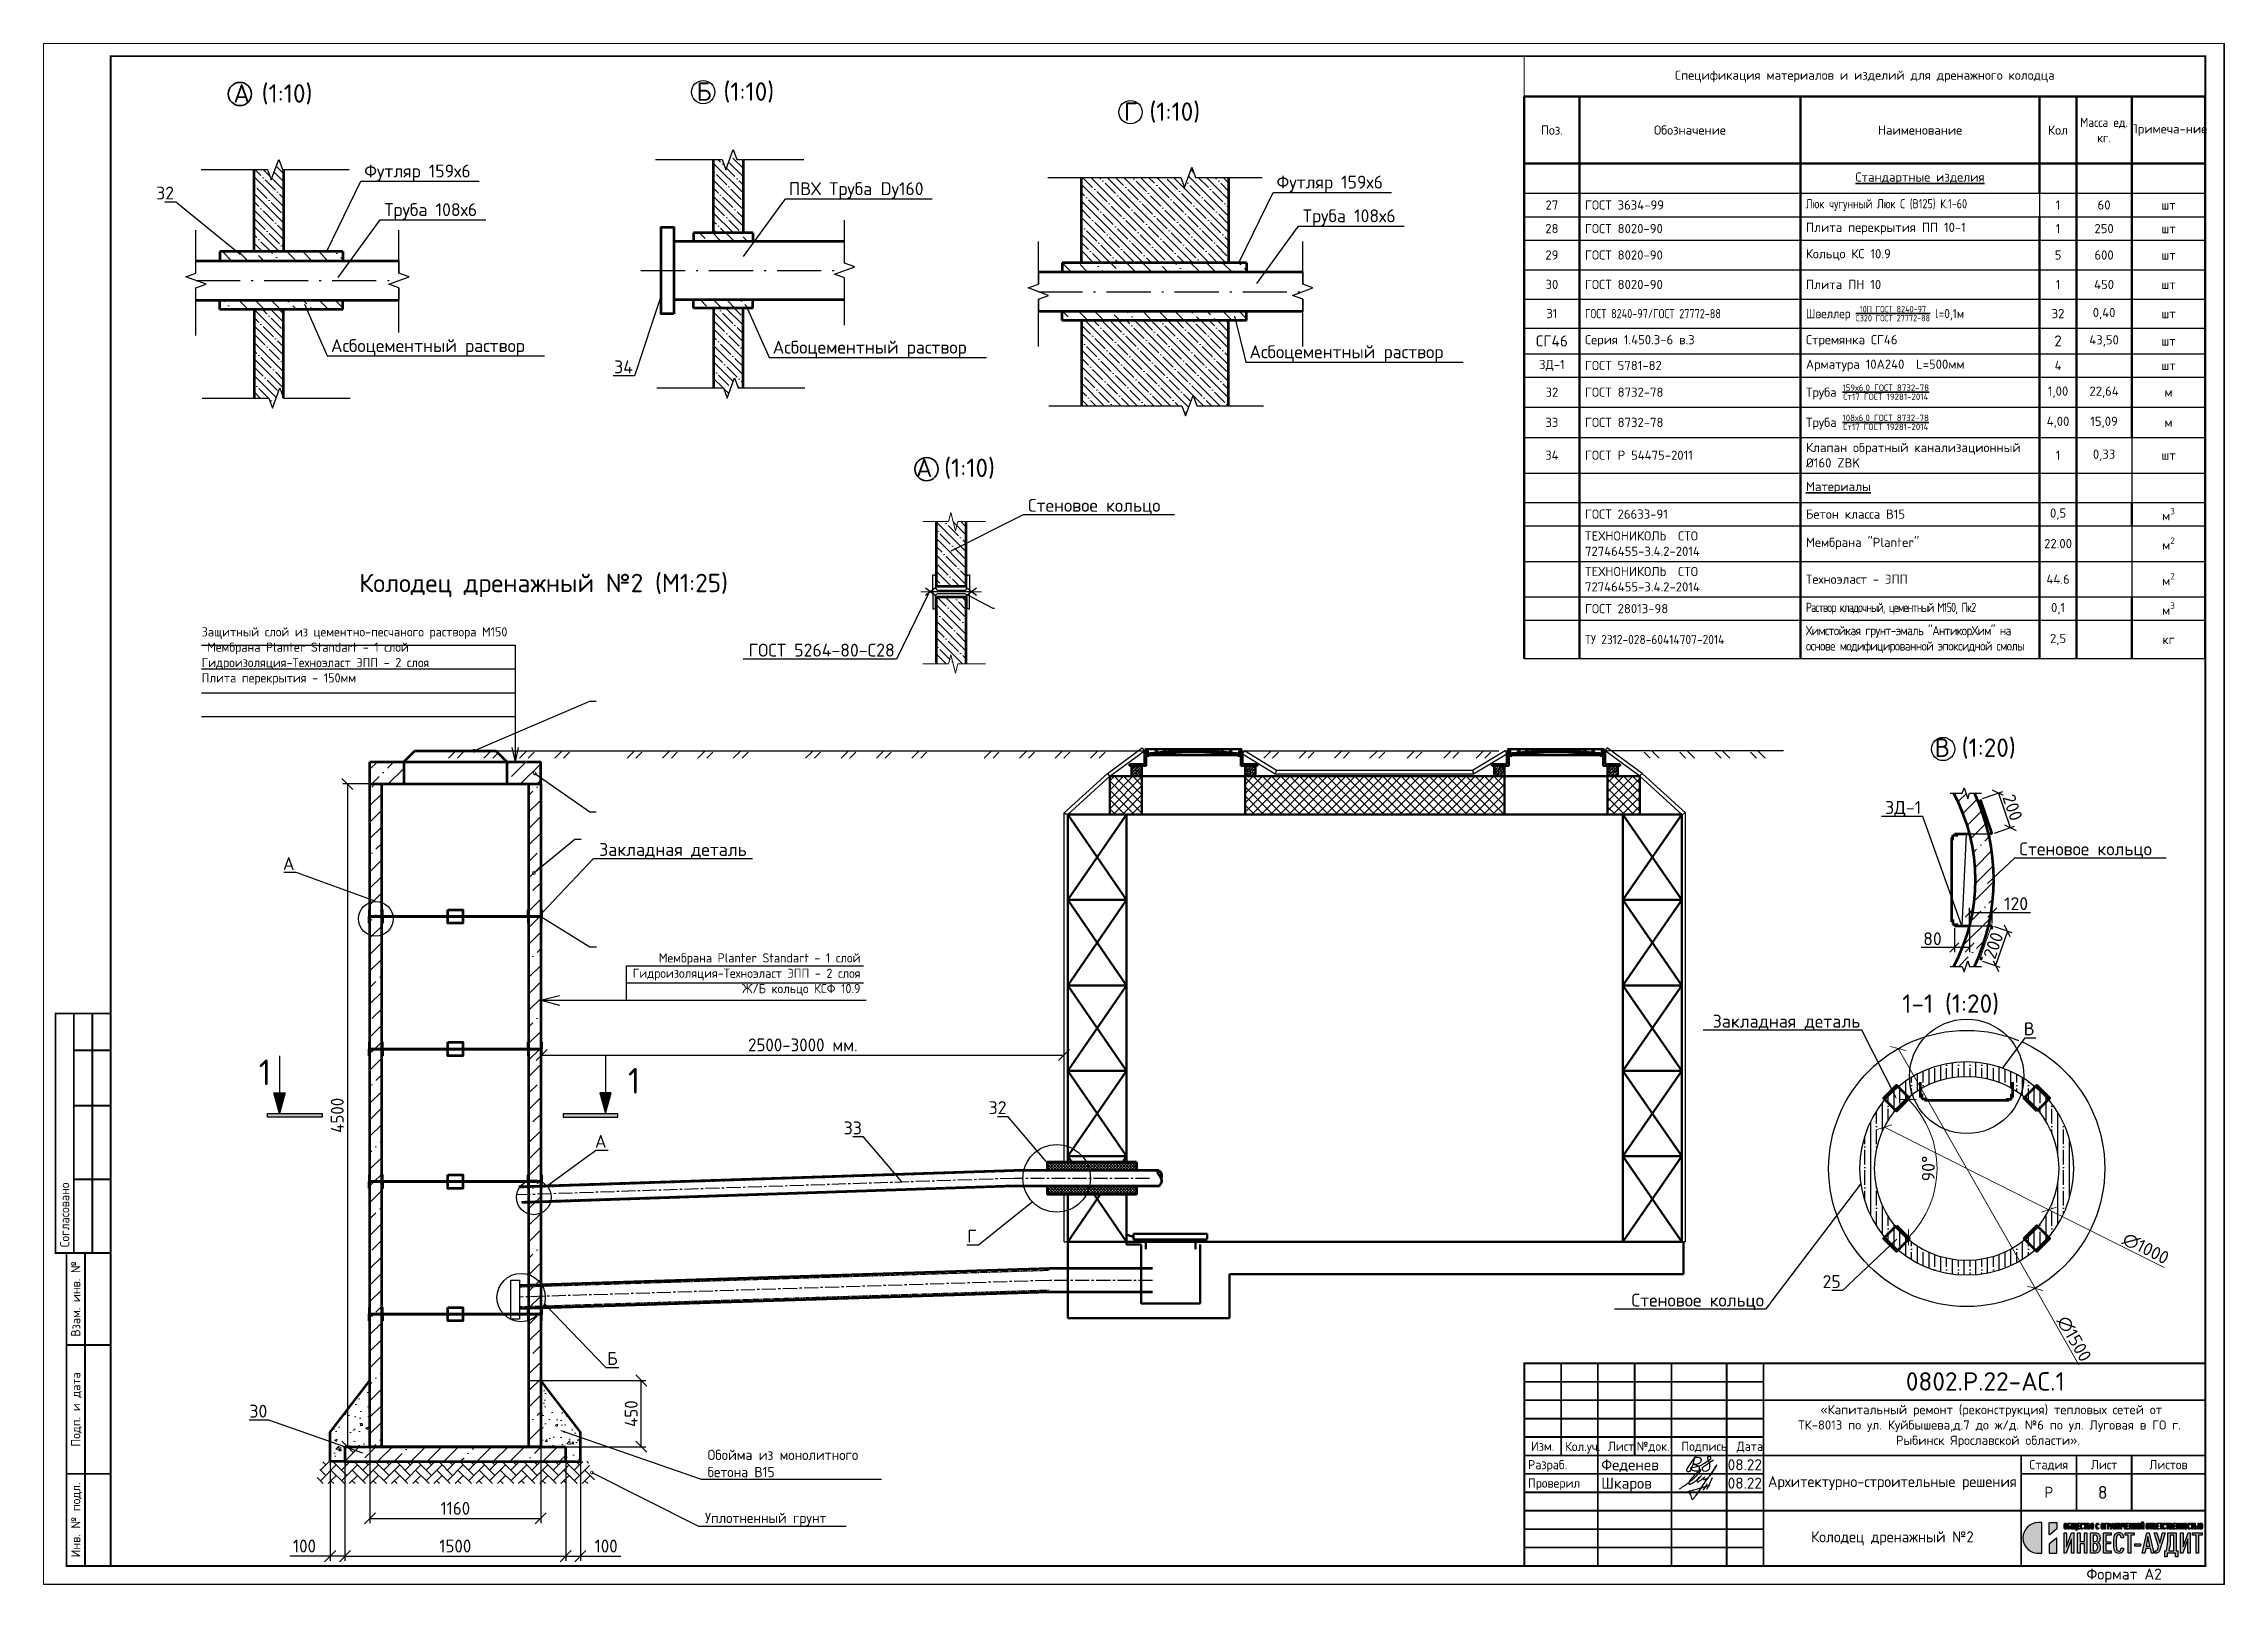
# Paper-space layout 'Колодец №2' of a CAD drawing. Header units: millimetres. Extents: x 0 to 592, y 0 to 418.
# The model-space entities are those that its viewports show. They can reach past a viewport. Long polylines and large blocks are cut down to what shows.
import ezdxf
from ezdxf import colors
from ezdxf.entities.mleader import LeaderData, LeaderLine
from ezdxf.enums import TextEntityAlignment as Align
from ezdxf.math import Vec2, Vec3

# ---------------------------------------------------------------- set-up
doc = ezdxf.new("R2010")
doc.units = ezdxf.units.MM
for name, pattern in [('ACAD_ISO04W100', [30, 24, -3, 0, -3]), ('ACAD_ISO10W100', [18.5, 12, -3, 0.5, -3]), ('HIDDEN', [0.375, 0.25, -0.125]), ('осевая2', [28.575, 19.05, -3.175, 3.175, -3.175])]:
    doc.linetypes.add(name, pattern=pattern)
for name, color, linetype, lineweight in [('Осевая', 2, 'осевая2', 30), ('Основной', 1, 'Continuous', 60), ('Размер 3.5', 250, 'Continuous', 35), ('Размерный', 4, 'Continuous', 30), ('Размеры на чертеже', 250, 'Continuous', 25), ('таблица', 250, 'Continuous', 35), ('Тонкие', 5, 'Continuous', 30), ('шриховка', 251, 'ACAD_ISO04W100', 15)]:
    doc.layers.add(name, color=color, linetype=linetype, lineweight=lineweight)
doc.layers.add('рамка', color=7, linetype='Continuous')
doc.layers.add('Штриховка', color=7, linetype='Continuous')
doc.styles.add('-ISOCPEUR-', font='isocpeur.TTF')
doc.styles.add('GOST', font='GOST Common.ttf')
doc.styles.add('GOST-2.304_Type-B', font='GOST Common.ttf')
doc.dimstyles.new('1 к 50', dxfattribs={"dimtxt": 3.5, "dimasz": 2.5, "dimexe": 1.25, "dimexo": 0.625, "dimtad": 1, "dimdec": 1, "dimlfac": 50, "dimrnd": 0.1, "dimtxsty": 'GOST', "dimblk": 'OBLIQUE', "dimcen": 2.5, "dimclrd": 256, "dimclre": 256, "dimclrt": 256, "dimadec": 0, "dimazin": 0, "dimtfac": 1, "dimtdec": 1, "dimtmove": 0, "dimatfit": 3, "dimfxl": 1, "dimtfill": 1, "dimlwe": -1, "dimarcsym": 0})
doc.dimstyles.new('Копия М 1 к 25', dxfattribs={"dimtxt": 3.5, "dimasz": 3, "dimexe": 1.25, "dimexo": 0, "dimgap": 1, "dimtad": 1, "dimdec": 0, "dimlfac": 25, "dimzin": 0, "dimdsep": 46, "dimtxsty": 'GOST', "dimblk": 'OBLIQUE', "dimcen": 5, "dimclrd": 256, "dimclre": 256, "dimclrt": 256, "dimazin": 2, "dimtfac": 1, "dimtdec": 0, "dimtmove": 0, "dimatfit": 3, "dimldrblk": 'NONE', "dimfxl": 1.25, "dimtolj": 1, "dimtzin": 0, "dimlwd": -1, "dimlwe": -1, "dimarcsym": 2})
doc.dimstyles.new('М 1 к 20', dxfattribs={"dimtxt": 3.5, "dimasz": 3, "dimexe": 1.25, "dimexo": 0, "dimtad": 1, "dimdec": 0, "dimlfac": 20, "dimzin": 0, "dimdsep": 46, "dimtxsty": 'GOST', "dimblk": 'OBLIQUE', "dimcen": 5, "dimadec": 8, "dimazin": 0, "dimtfac": 1, "dimtdec": 0, "dimtmove": 0, "dimatfit": 3, "dimldrblk": 'NONE', "dimfxl": 1.25, "dimtolj": 1, "dimtzin": 0, "dimlwd": 20, "dimlwe": 20, "dimarcsym": 1})
pattern_1 = [(45, (6063.86724, -1387.85816), (0.336759605, 1.234785217), [1.5875, -0.3175, 0, -0.3175])]
pattern_2 = [(45, (5961.46724, -1387.85816), (-0.449012806, 0.449012806), [])]
pattern_3 = [(50, (6501.311, -17416.518), (7.1726018, -0.6275213), [0.75, -8.25]), (355, (6501.311, -17416.518), (-1.3875133, 7.5219213), [0.6, -6.6]), (100.4514, (6501.9086, -17416.5704), (5.7850938, 6.8943954), [0.637402, -7.011421]), (46.1842, (6501.311, -17414.518), (10.6724105, -1.65519), [1.125, -12.375]), (96.6356, (6502.2, -17414.656), (9.346627, 9.7411787), [0.956103, -10.51713]), (351.1842, (6501.311, -17414.518), (9.3466195, 9.741186), [0.9, -9.9]), (21, (6502.311, -17415.018), (5.9690705, -4.0261889), [0.75, -8.25]), (326, (6502.311, -17415.018), (2.4331533, 7.2515005), [0.6, -6.6]), (71.4514, (6502.808, -17415.3536), (8.4022263, 3.225305), [0.637402, -7.011421]), (37.5, (6501.3109, -17416.5181), (0.12159855, 3.32893854), [0, -6.52, 0, -6.7, 0, -6.625]), (7.5, (6501.311, -17416.518), (2.6306954, 3.9441171), [0, -3.82, 0, -6.37, 0, -2.525]), (327.5, (6499.081, -17416.518), (5.33822436, -0.2255487), [0, -2.5, 0, -7.8, 0, -10.35]), (317.5, (6498.081, -17416.518), (5.8318617, 1.0010498), [0, -3.25, 0, -5.18, 0, -7.35])]

psp = doc.layouts.new('Колодец №2')

msp = doc.modelspace()

# ---------------------------------------------------------------- texts
at = {"style": 'GOST'}
msp.add_text('Согласовано', height=2.5, rotation=90, dxfattribs=at).set_placement((9968.8843, 2917.0891), align=Align.MIDDLE_LEFT)
for s, p in [('Взам. инв. №', (9971.8843, 2903.0891)), ('Подп. и дата', (9971.8843, 2873.0891)), ('Инв. № подл.', (9971.8843, 2843.0891))]:
    msp.add_text(s, height=2.5, rotation=90, dxfattribs=at).set_placement(p, align=Align.MIDDLE_CENTER)
for s, height, p in [('Изм.', 2.5, (10370.3843, 2863.0891)), ('Кол.уч.', 2.5, (10381.274, 2863.0397)), ('Лист', 2.5, (10391.6886, 2863.0891)), ('№док.', 2.5, (10400.3843, 2863.0891)), ('Подпись', 2.5, (10414.2656, 2863.0891)), ('Дата', 2.5, (10426.6925, 2863.0891)), ('Стадия', 2.5, (10507.8843, 2858.0891)), ('Лист', 2.5, (10522.8843, 2858.0891)), ('Листов', 2.5, (10540.3843, 2858.0891)), ('Р', 3, (10507.8843, 2850.5891))]:
    msp.add_text(s, height=height, dxfattribs=at).set_placement(p, align=Align.MIDDLE_CENTER)
for s, p in [('Разраб.', (10366.3843, 2858.0891)), ('Проверил', (10366.3843, 2853.0891))]:
    msp.add_text(s, height=2.5, dxfattribs=at).set_placement(p, align=Align.MIDDLE_LEFT)
for s, insert, char_height, width, attachment_point, style in [('\\pi9.87215;{\\C7;«Капитальный ремонт (реконструкция) тепловых сетей от \\P\\pi3.82692;ТК-8013 по ул. Куйбышева,д.7 до ж/д. №6 по ул. Луговая в ГО г. \\P\\pi30.38942;Рыбинск Ярославской области».}', (10435.934, 2874.2859), 2.5, 110.528844, 1, '-ISOCPEUR-'), ('Архитектурно-строительные решения', (10465.3843, 2853.0891), 3, 70, 5, 'GOST'), ('Колодец дренажный №2', (10465.3843, 2838.0891), 3, 70, 5, 'GOST')]:
    msp.add_mtext(s, dxfattribs=dict(insert=insert, char_height=char_height, width=width, attachment_point=attachment_point, style=style))
at = {"layer": 'Размер 3.5', "color": 0, "style": '-ISOCPEUR-'}
for s, p in [('А (1:10)', (10014.706, 3227.9566)), ('Б (1:10)', (10140.5525, 3228.479)), ('Г (1:10)', (10256.6316, 3223.0261)), ('А (1:10)', (10200.1201, 3126.2902)), ('Колодец дренажный №2 (М1:25)', (10048.8807, 3095.0265)), ('В (1:20)', (10476.8219, 3050.2972))]:
    msp.add_text(s, height=5, dxfattribs=at).set_placement(p)
at = {"layer": 'Размер 3.5', "insert": (10006.083, 3085.501), "char_height": 2.5, "width": 89.947537, "attachment_point": 1, "style": 'GOST-2.304_Type-B'}
msp.add_mtext('Защитный слой из цементно-песчаного раствора М150\\P Мембрана Planter Standart - 1 слой {\\H1.83333x; }Гидроизоляция-Техноэласт ЭПП - 2 слоя {\\H1.55556x; }\\P{\\C256;\\c0;Плита перекрытия - 150мм\\H1.64815x; }', dxfattribs=at)
at = {"layer": 'Размер 3.5', "insert": (10185.0621, 2996.9606), "char_height": 3.5, "attachment_point": 3, "style": 'GOST-2.304_Type-B'}
msp.add_mtext_dynamic_manual_height_columns('{\\H0.7143x;\\C0;Мембрана Planter Standart - 1 слой \\PГидроизоляция-Техноэласт ЭПП - 2 слоя \\PЖ/Б кольцо КСФ 10.9            }', width=66.33575, gutter_width=12.5, heights=[14.4059], dxfattribs=at)
at = {"layer": 'Размер 3.5', "char_height": 7, "attachment_point": 1, "style": 'GOST', "bg_fill": 2}
for insert in [(10021.6203, 2968.1247), (10121.8808, 2965.8394)]:
    msp.add_mtext_dynamic_manual_height_columns('{\\Q0;\\C256;\\c0;1}', width=5.108195, gutter_width=2, heights=[0], dxfattribs=dict(at, insert=insert))
at = {"layer": 'Размерный', "color": 0, "style": '-ISOCPEUR-'}
for s, height, p in [('Феденев', 3, (10386.2893, 2856.5664)), ('08.22', 3, (10420.639, 2856.5664)), ('Шкаров', 3, (10386.2893, 2851.5664)), ('08.22', 3, (10420.639, 2851.5664)), ('8', 3.5, (10521.1913, 2848.8162)), ('Формат А2', 3, (10518.092, 2826.8816))]:
    msp.add_text(s, height=height, dxfattribs=at).set_placement(p)
at = {"layer": 'Размерный', "color": 7, "lineweight": 30, "insert": (10392.7847, 2883.1993), "char_height": 5, "width": 185, "attachment_point": 1, "style": '-ISOCPEUR-'}
msp.add_mtext('\\pi66.25,l10;0802.Р.22-АС.1', dxfattribs=at)

# ---------------------------------------------------------------- blocks, each defined once
blk = doc.blocks.new('*T170')
at = {"layer": 'Defpoints', "color": 8, "linetype": 'ByBlock', "lineweight": 0, "transparency": 16777216}
for p, q in [((0, 0), (185, 0)), ((0, 0), (0, -11)), ((185, 0), (185, -11))]:
    blk.add_line(p, q, dxfattribs=at)
at = {"layer": 'таблица', "color": 0, "lineweight": 50, "transparency": 16777216}
for p, q in [((0, -11), (185, -11)), ((0, -11), (0, -163.62)), ((15, -11), (15, -113.21)), ((75, -11), (75, -37.17)), ((140, -11), (140, -37.17)), ((150, -11), (150, -43.67)), ((165, -11), (165, -37.17)), ((185, -11), (185, -37.17)), ((0, -29.17), (185, -29.17)), ((140, -43.67), (140, -87.17)), ((150, -50), (150, -87.17)), ((165, -87.17), (165, -103.54)), ((185, -87.17), (185, -163.62)), ((15, -121.21), (15, -163.62)), ((165, -121.21), (165, -127.54)), ((165, -146.87), (165, -163.62))]:
    blk.add_line(p, q, dxfattribs=at)
at = {"layer": 'таблица', "color": 0, "lineweight": 25, "transparency": 16777216}
for p, q in [((0, -37.17), (15, -37.17)), ((140, -37.17), (150, -37.17)), ((0, -43.67), (15, -43.67)), ((140, -43.67), (150, -43.67)), ((0, -50), (15, -50)), ((140, -50), (150, -50)), ((0, -58), (15, -58)), ((140, -58), (150, -58)), ((0, -66), (15, -66)), ((140, -66), (150, -66)), ((0, -73.84), (15, -73.84)), ((140, -73.84), (150, -73.84)), ((0, -80.84), (15, -80.84)), ((140, -80.84), (150, -80.84)), ((0, -87.17), (15, -87.17)), ((140, -87.17), (150, -87.17)), ((0, -95.35), (15, -95.35)), ((165, -95.35), (185, -95.35)), ((0, -103.54), (15, -103.54)), ((165, -103.54), (185, -103.54)), ((0, -113.21), (15, -113.21)), ((165, -113.21), (185, -113.21)), ((0, -121.21), (15, -121.21)), ((165, -121.21), (185, -121.21)), ((0, -127.54), (15, -127.54)), ((165, -127.54), (185, -127.54)), ((0, -137.21), (15, -137.21)), ((165, -137.21), (185, -137.21)), ((0, -146.87), (15, -146.87)), ((165, -146.87), (185, -146.87)), ((0, -153.21), (15, -153.21)), ((165, -153.21), (185, -153.21)), ((0, -163.62), (15, -163.62)), ((165, -163.62), (185, -163.62))]:
    blk.add_line(p, q, dxfattribs=at)
at = {"layer": 'таблица', "color": 0, "linetype": 'ByBlock', "lineweight": 25, "transparency": 16777216}
for p, q in [((15, -37.17), (140, -37.17)), ((150, -37.17), (185, -37.17)), ((15, -43.67), (140, -43.67)), ((150, -43.67), (185, -43.67)), ((15, -50), (140, -50)), ((150, -50), (185, -50)), ((15, -58), (140, -58)), ((150, -58), (185, -58)), ((15, -66), (140, -66)), ((150, -66), (185, -66)), ((15, -73.84), (140, -73.84)), ((150, -73.84), (185, -73.84)), ((15, -80.84), (140, -80.84)), ((150, -80.84), (185, -80.84)), ((15, -87.17), (140, -87.17)), ((150, -87.17), (165, -87.17)), ((15, -95.35), (165, -95.35)), ((15, -103.54), (165, -103.54)), ((15, -113.21), (165, -113.21)), ((15, -121.21), (165, -121.21)), ((15, -127.54), (165, -127.54)), ((15, -137.21), (165, -137.21)), ((15, -146.87), (165, -146.87)), ((15, -153.21), (165, -153.21)), ((15, -163.62), (165, -163.62))]:
    blk.add_line(p, q, dxfattribs=at)
at = {"layer": 'таблица', "color": 0, "linetype": 'ByBlock', "lineweight": 50, "transparency": 16777216}
for p, q in [((75, -37.17), (75, -163.62)), ((165, -37.17), (165, -87.17)), ((185, -37.17), (185, -87.17)), ((150, -43.67), (150, -50)), ((140, -87.17), (140, -163.62)), ((150, -87.17), (150, -163.62)), ((15, -113.21), (15, -121.21))]:
    blk.add_line(p, q, dxfattribs=at)
at = {"layer": 'таблица', "color": 0, "linetype": 'ByBlock', "lineweight": -2, "transparency": 16777216}
for p, q in [((140, -37.17), (140, -43.67)), ((165, -87.17), (185, -87.17)), ((165, -103.54), (165, -121.21)), ((165, -127.54), (165, -146.87))]:
    blk.add_line(p, q, dxfattribs=at)
at = {"layer": 'таблица', "color": 0, "transparency": 16777216, "style": '-ISOCPEUR-'}
for s, insert, char_height, width, attachment_point in [('Спецификация материалов и изделий для дренажного колодца', (92.5, -5.5), 2.5, 182, 5), ('27', (7.5, -40.42), 2.5, 13, 5), ('ГОСТ 3634-99', (16.5, -40.42), 2.5, 57, 4), ('{\\W0.8;Люк чугунный \\C7;Люк С (В125) К.1-60}', (76.5, -40.42), 2.5, 62, 4), ('1', (145, -40.42), 2.5, 10, 5), ('60', (157.5, -40.42), 2.5, 12, 5), ('шт', (175, -40.42), 2.5, 17, 5), ('28', (7.5, -46.83), 2.5, 13, 5), ('ГОСТ 8020-90', (16.5, -46.83), 2.5, 57, 4), ('Плита перекрытия ПП 10-1', (76.5, -46.83), 2.5, 62, 4), ('1', (145, -46.83), 2.5, 10, 5), ('250', (157.5, -46.83), 2.5, 12, 5), ('шт', (175, -46.83), 2.5, 17, 5), ('29', (7.5, -54), 2.5, 13, 5), ('ГОСТ 8020-90', (16.5, -54), 2.5, 57, 4), ('Кольцо КС 10.9', (76.5, -54), 2.5, 62, 4), ('5', (145, -54), 2.5, 10, 5), ('600', (157.5, -54), 2.5, 12, 5), ('шт', (175, -54), 2.5, 17, 5), ('30', (7.5, -62), 2.5, 13, 5), ('ГОСТ 8020-90', (16.5, -62), 2.5, 57, 4), ('Плита ПН 10', (76.5, -62), 2.5, 62, 4), ('1', (145, -62), 2.5, 10, 5), ('450', (157.5, -62), 2.5, 12, 5), ('шт', (175, -62), 2.5, 17, 5), ('31', (7.5, -69.92), 2.5, 13, 5), ('{\\W0.8;ГОСТ 8240-97/ГОСТ 27772-88}', (16.5, -69.92), 2.5, 57, 4), ('\\A1;{\\W0.9;Швеллер \\H0.7x;\\S10П ГОСТ 8240-97/С320 ГОСТ 27772-88;\\H1.42857x; l=0,1м}', (76.5, -69.92), 2.5, 62, 4), ('32', (145, -69.92), 2.5, 10, 5), ('0,40', (157.5, -69.92), 2.5, 12, 5), ('шт', (175, -69.92), 2.5, 17, 5), ('СГ46', (7.5, -77.34), 3, 13, 5), ('Серия 1.450.3-6 в.3', (16.5, -77.34), 2.5, 57, 4), ('Стремянка СГ46', (76.5, -77.34), 2.5, 62, 4), ('2', (145, -77.34), 3, 10, 5), ('43,50', (157.5, -77.34), 2.5, 12, 5), ('шт', (175, -77.34), 2.5, 17, 5), ('ЗД-1', (7.5, -84), 2.5, 13, 5), ('ГОСТ 5781-82', (16.5, -84), 2.5, 57, 4), ('Арматура 10А240  L=500мм', (76.5, -84), 2.5, 62, 4), ('4', (145, -84), 2.5, 10, 5), ('шт', (175, -84), 2.5, 17, 5), ('32', (7.5, -91.26), 2.5, 13, 5), ('ГОСТ 8732-78', (16.5, -91.26), 2.5, 57, 4), ('\\A1;Труба {\\H0.7x;\\S159х6,0 ГОСТ 8732-78/Ст17 ГОСТ 19281-2014;} ', (76.5, -91.26), 2.5, 62, 4), ('1,00', (145, -91.26), 2.5, 7, 5), ('22,64', (157.5, -91.26), 2.5, 12, 5), ('м', (175, -91.26), 2.5, 16, 5), ('33', (7.5, -99.45), 2.5, 13, 5), ('ГОСТ 8732-78', (16.5, -99.45), 2.5, 57, 4), ('\\A1;Труба {\\H0.7x;\\S108х6,0 ГОСТ 8732-78/Ст17 ГОСТ 19281-2014;} ', (76.5, -99.45), 2.5, 62, 4), ('4,00', (145, -99.45), 2.5, 7, 5), ('15,09', (157.5, -99.45), 2.5, 12, 5), ('м', (175, -99.45), 2.5, 16, 5), ('Клапан обратный канализационный %%C160 ZBK', (76.5, -108.37), 2.5, 62, 4), ('34', (7.5, -108.37), 2.5, 13, 5), ('ГОСТ Р 54475-2011', (16.5, -108.37), 2.5, 57, 4), ('1', (145, -108.37), 2.5, 7, 5), ('0,33', (157.5, -108.37), 2.5, 12, 5), ('шт', (175, -108.37), 2.5, 20, 5), ('{\\LМатериалы}', (76.5, -117.21), 2.5, 62, 4), ('ГОСТ 26633-91', (16.5, -124.37), 2.5, 57, 4), ('Бетон класса В15', (76.5, -124.37), 2.5, 62, 4), ('0,5', (145, -124.37), 2.5, 7, 5), ('ТЕХНОНИКОЛЬ  СТО 72746455-3.4.2-2014 ', (16.5, -132.37), 2.5, 57, 4), ('Мембрана "Planter"', (76.5, -132.37), 2.5, 62, 4), ('22.00', (145, -132.37), 2.5, 7, 5), ('ТЕХНОНИКОЛЬ  СТО 72746455-3.4.2-2014 ', (16.5, -142.04), 2.5, 57, 4), ('Техноэласт - ЭПП', (76.5, -142.04), 2.5, 62, 4), ('44.6', (145, -142.04), 2.5, 7, 5), ('ГОСТ 28013-98', (16.5, -150.04), 2.5, 57, 4), ('{\\W0.8;\\T0.85;Раствор кладочный, цементный М150, Пк2}', (76.5, -150.04), 2.5, 62, 4), ('0,1', (145, -150.04), 2.5, 7, 5), ('{\\W0.9;ТУ 2312-028-60414707-2014}', (16.5, -158.42), 2.5, 57, 4), ('{\\W0.9;\\T0.9;Химстойкая грунт-эмаль "АнтикорХим" на основе модифицированной эпоксидной смолы}', (76.5, -158.42), 2.5, 62, 4), ('2,5', (145, -158.42), 2.5, 7, 5)]:
    blk.add_mtext(s, dxfattribs=dict(at, insert=insert, char_height=char_height, width=width, attachment_point=attachment_point))
at = {"layer": 'таблица', "color": 7, "transparency": 16777216, "char_height": 2.5, "attachment_point": 5, "style": '-ISOCPEUR-'}
for s, insert, width in [('{\\W0.9;Масса ед. кг.}', (157.5, -20.08), 13), ('Поз.', (7.5, -20.08), 12), ('Обозначение', (45, -20.08), 57), ('Наименование', (107.5, -20.08), 62), ('Кол', (145, -20.08), 8), ('Примеча-ние', (175, -20.08), 17), ('{\\LСтандартные изделия}', (107.5, -33.17), 65), ('\\A1;м{\\H0.7x;\\S3^ ;}', (175, -124.37), 20), ('\\A1;м{\\H0.7x;\\S2^ ;}', (175, -132.37), 20), ('\\A1;м{\\H0.7x;\\S2^ ;}', (175, -142.04), 20), ('\\A1;м{\\H0.7x;\\S3^ ;}', (175, -150.04), 20), ('кг', (175, -158.42), 20)]:
    blk.add_mtext(s, dxfattribs=dict(at, insert=insert, width=width))
blk = doc.blocks.new('*U19')
at = {"layer": 'шриховка'}
h = blk.add_hatch(dxfattribs=at)
h.set_pattern_fill('ANSI35', color=256, scale=0.5)
h.set_pattern_definition([(45, (-40.9893, 0), (-2.24506, 2.24506), []), (45, (-38.7443, 0), (-2.24506, 2.24506), [3.96875, -0.79375, 0, -0.79375])])
h.paths.add_polyline_path([(-10, -18), (11.6, -18), (11.6, 0), (-10, 0)])
h.paths.add_polyline_path([(10, 0), (-11.6, 0), (-11.6, -18), (10, -18)])
at = {"layer": 'Основной'}
for p, q in [((-10, 0), (-10, -18)), ((10, 0), (10, -18))]:
    blk.add_line(p, q, dxfattribs=at)
blk.add_lwpolyline([(-11.6, 0), (11.6, 0), (11.6, -18), (-11.6, -18)], close=True, dxfattribs=at)
blk = doc.blocks.new('_Oblique')
at = {"color": 0, "linetype": 'ByBlock', "lineweight": -2}
blk.add_line((-0.5, -0.5), (0.5, 0.5), dxfattribs=at)
blk = doc.blocks.new('*D172')
at = {"transparency": 16777216}
for p, q in [((10041, 2858.95), (10041, 2831.99)), ((10045, 2858.95), (10045, 2831.99)), ((10041, 2833.24), (10030.05, 2833.24)), ((10045, 2833.24), (10041, 2833.24))]:
    blk.add_line(p, q, dxfattribs=at)
at = {"layer": 'Defpoints', "color": 0, "transparency": 16777216}
for p in [(10041, 2858.95), (10045, 2858.95), (10041, 2833.24)]:
    blk.add_point(p, dxfattribs=at)
at = {"transparency": 16777216, "xscale": 3, "yscale": 3, "zscale": 3, "rotation": 180}
blk.add_blockref('_Oblique', (10041, 2833.24), dxfattribs=at)
at = {"transparency": 16777216, "xscale": 3, "yscale": 3, "zscale": 3}
blk.add_blockref('_Oblique', (10045, 2833.24), dxfattribs=at)
at = {"transparency": 16777216, "insert": (10034.03, 2835.99), "char_height": 3.5, "attachment_point": 5, "style": 'GOST'}
blk.add_mtext('\\A1;100', dxfattribs=at)
blk = doc.blocks.new('_None')
blk = doc.blocks.new('*D173')
at = {"transparency": 16777216}
for p, q in [((10045, 2858.95), (10045, 2831.99)), ((10105, 2858.95), (10105, 2831.99)), ((10045, 2833.24), (10105, 2833.24))]:
    blk.add_line(p, q, dxfattribs=at)
at = {"layer": 'Defpoints', "color": 0, "transparency": 16777216}
for p in [(10045, 2858.95), (10105, 2858.95), (10105, 2833.24)]:
    blk.add_point(p, dxfattribs=at)
at = {"transparency": 16777216, "xscale": 3, "yscale": 3, "zscale": 3, "rotation": 180}
blk.add_blockref('_Oblique', (10045, 2833.24), dxfattribs=at)
at = {"transparency": 16777216, "xscale": 3, "yscale": 3, "zscale": 3}
blk.add_blockref('_Oblique', (10105, 2833.24), dxfattribs=at)
at = {"transparency": 16777216, "insert": (10075, 2835.99), "char_height": 3.5, "attachment_point": 5, "style": 'GOST'}
blk.add_mtext('\\A1;1500', dxfattribs=at)
blk = doc.blocks.new('*D174')
at = {"transparency": 16777216}
for p, q in [((10105, 2858.95), (10105, 2831.99)), ((10109, 2858.95), (10109, 2831.99)), ((10105, 2833.24), (10109, 2833.24)), ((10109, 2833.24), (10119.95, 2833.24))]:
    blk.add_line(p, q, dxfattribs=at)
at = {"layer": 'Defpoints', "color": 0, "transparency": 16777216}
for p in [(10105, 2858.95), (10109, 2858.95), (10109, 2833.24)]:
    blk.add_point(p, dxfattribs=at)
at = {"transparency": 16777216, "xscale": 3, "yscale": 3, "zscale": 3, "rotation": 180}
blk.add_blockref('_Oblique', (10105, 2833.24), dxfattribs=at)
at = {"transparency": 16777216, "xscale": 3, "yscale": 3, "zscale": 3}
blk.add_blockref('_Oblique', (10109, 2833.24), dxfattribs=at)
at = {"transparency": 16777216, "insert": (10115.98, 2835.99), "char_height": 3.5, "attachment_point": 5, "style": 'GOST'}
blk.add_mtext('\\A1;100', dxfattribs=at)
blk = doc.blocks.new('*D175')
at = {"transparency": 16777216}
for p, q in [((10051.8, 2862.95), (10051.8, 2842.24)), ((10098.2, 2862.95), (10098.2, 2842.24)), ((10051.8, 2843.49), (10098.2, 2843.49))]:
    blk.add_line(p, q, dxfattribs=at)
at = {"layer": 'Defpoints', "color": 0, "transparency": 16777216}
for p in [(10051.8, 2862.95), (10098.2, 2862.95), (10098.2, 2843.49)]:
    blk.add_point(p, dxfattribs=at)
at = {"transparency": 16777216, "xscale": 3, "yscale": 3, "zscale": 3, "rotation": 180}
blk.add_blockref('_Oblique', (10051.8, 2843.49), dxfattribs=at)
at = {"transparency": 16777216, "xscale": 3, "yscale": 3, "zscale": 3}
blk.add_blockref('_Oblique', (10098.2, 2843.49), dxfattribs=at)
at = {"transparency": 16777216, "insert": (10075, 2846.24), "char_height": 3.5, "attachment_point": 5, "style": 'GOST'}
blk.add_mtext('\\A1;1160', dxfattribs=at)
blk = doc.blocks.new('*D171')
at = {"transparency": 16777216}
for p, q in [((10095, 2880.95), (10126.78, 2880.95)), ((10125.53, 2862.95), (10125.53, 2880.95)), ((10095, 2862.95), (10126.78, 2862.95))]:
    blk.add_line(p, q, dxfattribs=at)
at = {"layer": 'Defpoints', "color": 0, "transparency": 16777216}
for p in [(10095, 2880.95), (10125.53, 2880.95), (10095, 2862.95)]:
    blk.add_point(p, dxfattribs=at)
at = {"transparency": 16777216, "xscale": 3, "yscale": 3, "zscale": 3}
for p, rotation in [((10125.53, 2880.95), 90), ((10125.53, 2862.95), 270)]:
    blk.add_blockref('_Oblique', p, dxfattribs=dict(at, rotation=rotation))
at = {"transparency": 16777216, "insert": (10122.78, 2871.95), "char_height": 3.5, "attachment_point": 5, "rotation": 90, "style": 'GOST'}
blk.add_mtext('\\A1;450', dxfattribs=at)
blk = doc.blocks.new('направление')
at = {"layer": 'Размеры на чертеже'}
h = blk.add_hatch(color=256, dxfattribs=at)
h.dxf.hatch_style = 1
h.paths.add_polyline_path([(0, 0), (-3.75, 1.04), (-3.75, -1.03)])
blk.add_line((-10.5, 0), (-2.5, 0), dxfattribs=at)
blk.add_lwpolyline([(0, 0), (-3.75, 1.04), (-3.75, -1.03)], close=True, dxfattribs=at)
blk = doc.blocks.new('*U176')
at = {"layer": 'Штриховка', "true_color": 0x000000}
h = blk.add_hatch(color=18, dxfattribs=at)
h.dxf.hatch_style = 1
h.paths.add_polyline_path([(-0.359, 0.023), (-0.359, 0.002), (-0.028, 0.002), (-0.028, 0.023)])
h = blk.add_hatch(color=18, dxfattribs=at)
h.dxf.hatch_style = 1
h.paths.add_polyline_path([(1.435, 0.023), (1.435, 0.001), (1.767, 0.001), (1.767, 0.023)])
at = {"layer": 'Штриховка', "color": 18, "true_color": 0x000000}
for points in [[(-0.028, 0.002), (-0.028, 0.023), (-0.359, 0.023), (-0.359, 0.002)], [(1.435, 0.001), (1.435, 0.023), (1.767, 0.023), (1.767, 0.001)]]:
    blk.add_lwpolyline(points, close=True, dxfattribs=at)
at = {"layer": 'Размеры на чертеже', "yscale": 0.03333333333333333, "zscale": 0.03333333333333333}
for p, xscale, rotation in [((-0.285, 0), 0.03333333333333333, 89.99999999993935), ((1.693, 0), -0.03333333333333333, 270.0000000000607)]:
    blk.add_blockref('направление', p, dxfattribs=dict(at, xscale=xscale, rotation=rotation))
blk = doc.blocks.new('Лого')
h = blk.add_hatch(color=151)
h.set_gradient(color1=(158, 191, 227), color2=(46, 54, 92), tint=1, name='HEMISPHERICAL')
edge = h.paths.add_edge_path()
edge.add_spline(control_points=[(0.35, 0.49), (-0.19, 0.45), (-0.66, 0.87), (-0.66, 1.41), (-0.66, 1.41), (-0.66, 1.92), (-0.24, 2.34), (0.27, 2.34), (0.27, 2.34), (0.27, 2.34), (0.47, 2.34), (0.47, 2.34), (0.47, 2.34), (0.48, 2.34), (0.48, 2.33), (0.48, 2.33), (0.48, 2.33), (0.48, 2.33), (0.48, 0.51), (0.48, 0.51), (0.48, 0.51), (0.48, 0.5), (0.48, 0.49), (0.47, 0.49), (0.47, 0.49), (0.47, 0.49), (0.35, 0.49), (0.35, 0.49), (0.35, 0.49), (0.35, 0.49), (0.35, 0.49), (0.35, 0.49)], knot_values=[0, 0, 0, 0, 0.111111, 0.111111, 0.111111, 0.111211, 0.222222, 0.222222, 0.222222, 0.222322, 0.333333, 0.333333, 0.333333, 0.333433, 0.444444, 0.444444, 0.444444, 0.444544, 0.555556, 0.555556, 0.555556, 0.555656, 0.666667, 0.666667, 0.666667, 0.666767, 0.777778, 0.777778, 0.777778, 0.777878, 1, 1, 1, 1], degree=3, periodic=0)
edge = h.paths.add_edge_path()
edge.add_spline(control_points=[(0.96, 1.6), (0.96, 1.6), (1.39, 1.97), (1.39, 1.97), (1.39, 1.97), (1.39, 1.97), (1.39, 1.97), (1.39, 1.98), (1.39, 1.98), (1.39, 1.98), (1.39, 2.33), (1.39, 2.33), (1.39, 2.33), (1.39, 2.33), (1.38, 2.34), (1.38, 2.34), (1.38, 2.34), (1.38, 2.34), (0.95, 2.34), (0.95, 2.34), (0.95, 2.34), (0.94, 2.34), (0.93, 2.33), (0.93, 2.33), (0.93, 2.33), (0.93, 2.33), (0.93, 1.61), (0.93, 1.61), (0.93, 1.61), (0.93, 1.61), (0.94, 1.6), (0.94, 1.6), (0.94, 1.6), (0.95, 1.6), (0.95, 1.6), (0.96, 1.6)], knot_values=[0, 0, 0, 0, 0.1, 0.1, 0.1, 0.1001, 0.2, 0.2, 0.2, 0.2001, 0.3, 0.3, 0.3, 0.3001, 0.4, 0.4, 0.4, 0.4001, 0.5, 0.5, 0.5, 0.5001, 0.6, 0.6, 0.6, 0.6001, 0.7, 0.7, 0.7, 0.7001, 0.8, 0.8, 0.8, 0.8001, 1, 1, 1, 1], degree=3, periodic=0)
edge = h.paths.add_edge_path()
edge.add_spline(control_points=[(0.94, 1.06), (0.94, 1.06), (1.37, 1.4), (1.37, 1.4), (1.37, 1.4), (1.37, 1.4), (1.38, 1.4), (1.38, 1.4), (1.38, 1.4), (1.39, 1.4), (1.39, 1.4), (1.39, 1.39), (1.39, 1.39), (1.39, 1.39), (1.39, 0.51), (1.39, 0.51), (1.39, 0.51), (1.39, 0.5), (1.38, 0.49), (1.38, 0.49), (1.38, 0.49), (1.38, 0.49), (0.95, 0.49), (0.95, 0.49), (0.95, 0.49), (0.94, 0.49), (0.93, 0.5), (0.93, 0.51), (0.93, 0.51), (0.93, 0.51), (0.93, 1.05), (0.93, 1.05), (0.93, 1.05), (0.93, 1.05), (0.94, 1.06), (0.94, 1.06)], knot_values=[0, 0, 0, 0, 0.1, 0.1, 0.1, 0.1001, 0.2, 0.2, 0.2, 0.2001, 0.3, 0.3, 0.3, 0.3001, 0.4, 0.4, 0.4, 0.4001, 0.5, 0.5, 0.5, 0.5001, 0.6, 0.6, 0.6, 0.6001, 0.7, 0.7, 0.7, 0.7001, 0.8, 0.8, 0.8, 0.8001, 1, 1, 1, 1], degree=3, periodic=0)
at = {"true_color": 0x2e365c}
h = blk.add_hatch(color=159, dxfattribs=at)
h.dxf.hatch_style = 1
edge = h.paths.add_edge_path()
edge.add_spline(control_points=[(10.17, 1.59), (10.17, 1.59), (10.17, 1.73), (10.17, 1.73), (10.17, 1.73), (10.17, 1.73), (9.6, 1.73), (9.6, 1.73), (9.6, 1.73), (9.6, 1.73), (9.6, 1.59), (9.6, 1.59), (9.6, 1.59), (9.6, 1.59), (9.81, 1.59), (9.81, 1.59), (9.81, 1.59), (9.81, 1.59), (9.81, 0.49), (9.81, 0.49), (9.81, 0.49), (9.81, 0.49), (9.96, 0.49), (9.96, 0.49), (9.96, 0.49), (9.96, 0.49), (9.96, 1.59), (9.96, 1.59), (9.96, 1.59), (9.96, 1.59), (10.17, 1.59), (10.17, 1.59)], knot_values=[0, 0, 0, 0, 0.111111, 0.111111, 0.111111, 0.111211, 0.222222, 0.222222, 0.222222, 0.222322, 0.333333, 0.333333, 0.333333, 0.333433, 0.444444, 0.444444, 0.444444, 0.444544, 0.555556, 0.555556, 0.555556, 0.555656, 0.666667, 0.666667, 0.666667, 0.666767, 0.777778, 0.777778, 0.777778, 0.777878, 1, 1, 1, 1], degree=3, periodic=0)
edge = h.paths.add_edge_path()
edge.add_spline(control_points=[(9.46, 0.49), (9.46, 0.49), (9.46, 1.73), (9.46, 1.73), (9.46, 1.73), (9.46, 1.73), (9.32, 1.73), (9.32, 1.73), (9.32, 1.73), (9.32, 1.73), (9.02, 0.87), (9.02, 0.87), (9.02, 0.87), (9.02, 0.87), (9.02, 1.73), (9.02, 1.73), (9.02, 1.73), (9.02, 1.73), (8.87, 1.73), (8.87, 1.73), (8.87, 1.73), (8.87, 1.73), (8.87, 0.49), (8.87, 0.49), (8.87, 0.49), (8.87, 0.49), (9.01, 0.49), (9.01, 0.49), (9.01, 0.49), (9.01, 0.49), (9.31, 1.35), (9.31, 1.35), (9.31, 1.35), (9.31, 1.35), (9.31, 0.49), (9.31, 0.49), (9.31, 0.49), (9.31, 0.49), (9.46, 0.49), (9.46, 0.49)], knot_values=[0, 0, 0, 0, 0.090909, 0.090909, 0.090909, 0.091009, 0.181818, 0.181818, 0.181818, 0.181918, 0.272727, 0.272727, 0.272727, 0.272827, 0.363636, 0.363636, 0.363636, 0.363736, 0.454545, 0.454545, 0.454545, 0.454645, 0.545455, 0.545455, 0.545455, 0.545555, 0.636364, 0.636364, 0.636364, 0.636464, 0.727273, 0.727273, 0.727273, 0.727373, 0.818182, 0.818182, 0.818182, 0.818282, 1, 1, 1, 1], degree=3, periodic=0)
edge = h.paths.add_edge_path(flags=16)
edge.add_spline(control_points=[(8.46, 0.63), (8.46, 0.63), (8.15, 0.63), (8.15, 0.63), (8.15, 0.63), (8.21, 0.79), (8.24, 0.97), (8.24, 1.2), (8.24, 1.2), (8.24, 1.2), (8.24, 1.59), (8.24, 1.59), (8.24, 1.59), (8.24, 1.59), (8.46, 1.59), (8.46, 1.59), (8.46, 1.59), (8.46, 1.59), (8.46, 0.63), (8.46, 0.63)], knot_values=[0, 0, 0, 0, 0.166667, 0.166667, 0.166667, 0.166767, 0.333333, 0.333333, 0.333333, 0.333433, 0.5, 0.5, 0.5, 0.5001, 0.666667, 0.666667, 0.666667, 0.666767, 1, 1, 1, 1], degree=3, periodic=0)
edge = h.paths.add_edge_path()
edge.add_spline(control_points=[(8.71, 0.27), (8.71, 0.27), (8.71, 0.63), (8.71, 0.63), (8.71, 0.63), (8.71, 0.63), (8.61, 0.63), (8.61, 0.63), (8.61, 0.63), (8.61, 0.63), (8.61, 1.73), (8.61, 1.73), (8.61, 1.73), (8.61, 1.73), (8.09, 1.73), (8.09, 1.73), (8.09, 1.73), (8.09, 1.73), (8.09, 1.23), (8.09, 1.23), (8.09, 1.23), (8.09, 0.99), (8.06, 0.79), (7.99, 0.63), (7.99, 0.63), (7.99, 0.63), (7.92, 0.63), (7.92, 0.63), (7.92, 0.63), (7.92, 0.63), (7.92, 0.27), (7.92, 0.27), (7.92, 0.27), (7.92, 0.27), (8.06, 0.27), (8.06, 0.27), (8.06, 0.27), (8.06, 0.27), (8.06, 0.49), (8.06, 0.49), (8.06, 0.49), (8.06, 0.49), (8.57, 0.49), (8.57, 0.49), (8.57, 0.49), (8.57, 0.49), (8.57, 0.27), (8.57, 0.27), (8.57, 0.27), (8.57, 0.27), (8.71, 0.27), (8.71, 0.27)], knot_values=[0, 0, 0, 0, 0.071429, 0.071429, 0.071429, 0.071529, 0.142857, 0.142857, 0.142857, 0.142957, 0.214286, 0.214286, 0.214286, 0.214386, 0.285714, 0.285714, 0.285714, 0.285814, 0.357143, 0.357143, 0.357143, 0.357243, 0.428571, 0.428571, 0.428571, 0.428671, 0.5, 0.5, 0.5, 0.5001, 0.571429, 0.571429, 0.571429, 0.571529, 0.642857, 0.642857, 0.642857, 0.642957, 0.714286, 0.714286, 0.714286, 0.714386, 0.785714, 0.785714, 0.785714, 0.785814, 0.857143, 0.857143, 0.857143, 0.857243, 1, 1, 1, 1], degree=3, periodic=0)
edge = h.paths.add_edge_path()
edge.add_spline(control_points=[(7.94, 1.73), (7.94, 1.73), (7.77, 1.73), (7.77, 1.73), (7.77, 1.73), (7.77, 1.73), (7.61, 1.1), (7.61, 1.1), (7.61, 1.1), (7.61, 1.1), (7.43, 1.73), (7.43, 1.73), (7.43, 1.73), (7.43, 1.73), (7.27, 1.73), (7.27, 1.73), (7.27, 1.73), (7.27, 1.73), (7.53, 0.89), (7.53, 0.89), (7.53, 0.89), (7.53, 0.89), (7.49, 0.75), (7.49, 0.75), (7.49, 0.75), (7.46, 0.65), (7.43, 0.63), (7.33, 0.63), (7.33, 0.63), (7.33, 0.63), (7.33, 0.49), (7.33, 0.49), (7.33, 0.49), (7.5, 0.49), (7.57, 0.52), (7.62, 0.69), (7.62, 0.69), (7.62, 0.69), (7.94, 1.73), (7.94, 1.73)], knot_values=[0, 0, 0, 0, 0.090909, 0.090909, 0.090909, 0.091009, 0.181818, 0.181818, 0.181818, 0.181918, 0.272727, 0.272727, 0.272727, 0.272827, 0.363636, 0.363636, 0.363636, 0.363736, 0.454545, 0.454545, 0.454545, 0.454645, 0.545455, 0.545455, 0.545455, 0.545555, 0.636364, 0.636364, 0.636364, 0.636464, 0.727273, 0.727273, 0.727273, 0.727373, 0.818182, 0.818182, 0.818182, 0.818282, 1, 1, 1, 1], degree=3, periodic=0)
edge = h.paths.add_edge_path(flags=16)
edge.add_spline(control_points=[(7.02, 0.92), (7.02, 0.92), (6.79, 0.92), (6.79, 0.92), (6.79, 0.92), (6.79, 0.92), (6.9, 1.49), (6.9, 1.49), (6.9, 1.49), (6.9, 1.49), (7.02, 0.92), (7.02, 0.92)], knot_values=[0, 0, 0, 0, 0.25, 0.25, 0.25, 0.2501, 0.5, 0.5, 0.5, 0.5001, 1, 1, 1, 1], degree=3, periodic=0)
edge = h.paths.add_edge_path()
edge.add_spline(control_points=[(7.26, 0.49), (7.26, 0.49), (6.98, 1.73), (6.98, 1.73), (6.98, 1.73), (6.98, 1.73), (6.83, 1.73), (6.83, 1.73), (6.83, 1.73), (6.83, 1.73), (6.55, 0.49), (6.55, 0.49), (6.55, 0.49), (6.55, 0.49), (6.7, 0.49), (6.7, 0.49), (6.7, 0.49), (6.7, 0.49), (6.76, 0.78), (6.76, 0.78), (6.76, 0.78), (6.76, 0.78), (7.05, 0.78), (7.05, 0.78), (7.05, 0.78), (7.05, 0.78), (7.11, 0.49), (7.11, 0.49), (7.11, 0.49), (7.11, 0.49), (7.26, 0.49), (7.26, 0.49)], knot_values=[0, 0, 0, 0, 0.111111, 0.111111, 0.111111, 0.111211, 0.222222, 0.222222, 0.222222, 0.222322, 0.333333, 0.333333, 0.333333, 0.333433, 0.444444, 0.444444, 0.444444, 0.444544, 0.555556, 0.555556, 0.555556, 0.555656, 0.666667, 0.666667, 0.666667, 0.666767, 0.777778, 0.777778, 0.777778, 0.777878, 1, 1, 1, 1], degree=3, periodic=0)
edge = h.paths.add_edge_path()
edge.add_spline(control_points=[(6.45, 0.91), (6.45, 0.91), (6.45, 1.05), (6.45, 1.05), (6.45, 1.05), (6.45, 1.05), (6.11, 1.05), (6.11, 1.05), (6.11, 1.05), (6.11, 1.05), (6.11, 0.91), (6.11, 0.91), (6.11, 0.91), (6.11, 0.91), (6.45, 0.91), (6.45, 0.91)], knot_values=[0, 0, 0, 0, 0.2, 0.2, 0.2, 0.2001, 0.4, 0.4, 0.4, 0.4001, 0.6, 0.6, 0.6, 0.6001, 1, 1, 1, 1], degree=3, periodic=0)
edge = h.paths.add_edge_path()
edge.add_spline(control_points=[(6.07, 1.59), (6.07, 1.59), (6.07, 1.73), (6.07, 1.73), (6.07, 1.73), (6.07, 1.73), (5.51, 1.73), (5.51, 1.73), (5.51, 1.73), (5.51, 1.73), (5.51, 1.59), (5.51, 1.59), (5.51, 1.59), (5.51, 1.59), (5.71, 1.59), (5.71, 1.59), (5.71, 1.59), (5.71, 1.59), (5.71, 0.49), (5.71, 0.49), (5.71, 0.49), (5.71, 0.49), (5.86, 0.49), (5.86, 0.49), (5.86, 0.49), (5.86, 0.49), (5.86, 1.59), (5.86, 1.59), (5.86, 1.59), (5.86, 1.59), (6.07, 1.59), (6.07, 1.59)], knot_values=[0, 0, 0, 0, 0.111111, 0.111111, 0.111111, 0.111211, 0.222222, 0.222222, 0.222222, 0.222322, 0.333333, 0.333333, 0.333333, 0.333433, 0.444444, 0.444444, 0.444444, 0.444544, 0.555556, 0.555556, 0.555556, 0.555656, 0.666667, 0.666667, 0.666667, 0.666767, 0.777778, 0.777778, 0.777778, 0.777878, 1, 1, 1, 1], degree=3, periodic=0)
edge = h.paths.add_edge_path()
edge.add_spline(control_points=[(5.42, 0.8), (5.42, 0.8), (5.27, 0.8), (5.27, 0.8), (5.27, 0.8), (5.27, 0.74), (5.26, 0.69), (5.23, 0.65), (5.23, 0.65), (5.21, 0.63), (5.18, 0.61), (5.14, 0.61), (5.14, 0.61), (5.09, 0.61), (5.05, 0.63), (5.03, 0.66), (5.03, 0.66), (4.99, 0.72), (4.98, 0.82), (4.98, 1.11), (4.98, 1.11), (4.98, 1.4), (4.99, 1.5), (5.03, 1.56), (5.03, 1.56), (5.05, 1.59), (5.09, 1.61), (5.14, 1.61), (5.14, 1.61), (5.18, 1.61), (5.21, 1.59), (5.23, 1.56), (5.23, 1.56), (5.26, 1.53), (5.27, 1.48), (5.27, 1.42), (5.27, 1.42), (5.27, 1.42), (5.42, 1.42), (5.42, 1.42), (5.42, 1.42), (5.42, 1.52), (5.39, 1.61), (5.33, 1.67), (5.33, 1.67), (5.28, 1.72), (5.22, 1.74), (5.14, 1.74), (5.14, 1.74), (5.04, 1.74), (4.97, 1.7), (4.92, 1.65), (4.92, 1.65), (4.84, 1.56), (4.83, 1.45), (4.83, 1.11), (4.83, 1.11), (4.83, 0.77), (4.84, 0.66), (4.92, 0.57), (4.92, 0.57), (4.97, 0.51), (5.04, 0.48), (5.14, 0.48), (5.14, 0.48), (5.22, 0.48), (5.28, 0.5), (5.33, 0.55), (5.33, 0.55), (5.39, 0.6), (5.42, 0.69), (5.42, 0.8)], knot_values=[0, 0, 0, 0, 0.052632, 0.052632, 0.052632, 0.052732, 0.105263, 0.105263, 0.105263, 0.105363, 0.157895, 0.157895, 0.157895, 0.157995, 0.210526, 0.210526, 0.210526, 0.210626, 0.263158, 0.263158, 0.263158, 0.263258, 0.315789, 0.315789, 0.315789, 0.315889, 0.368421, 0.368421, 0.368421, 0.368521, 0.421053, 0.421053, 0.421053, 0.421153, 0.473684, 0.473684, 0.473684, 0.473784, 0.526316, 0.526316, 0.526316, 0.526416, 0.578947, 0.578947, 0.578947, 0.579047, 0.631579, 0.631579, 0.631579, 0.631679, 0.684211, 0.684211, 0.684211, 0.684311, 0.736842, 0.736842, 0.736842, 0.736942, 0.789474, 0.789474, 0.789474, 0.789574, 0.842105, 0.842105, 0.842105, 0.842205, 0.894737, 0.894737, 0.894737, 0.894837, 1, 1, 1, 1], degree=3, periodic=0)
edge = h.paths.add_edge_path()
edge.add_spline(control_points=[(4.68, 0.49), (4.68, 0.49), (4.68, 0.63), (4.68, 0.63), (4.68, 0.63), (4.68, 0.63), (4.35, 0.63), (4.35, 0.63), (4.35, 0.63), (4.35, 0.63), (4.35, 1.05), (4.35, 1.05), (4.35, 1.05), (4.35, 1.05), (4.64, 1.05), (4.64, 1.05), (4.64, 1.05), (4.64, 1.05), (4.64, 1.18), (4.64, 1.18), (4.64, 1.18), (4.64, 1.18), (4.35, 1.18), (4.35, 1.18), (4.35, 1.18), (4.35, 1.18), (4.35, 1.59), (4.35, 1.59), (4.35, 1.59), (4.35, 1.59), (4.68, 1.59), (4.68, 1.59), (4.68, 1.59), (4.68, 1.59), (4.68, 1.73), (4.68, 1.73), (4.68, 1.73), (4.68, 1.73), (4.2, 1.73), (4.2, 1.73), (4.2, 1.73), (4.2, 1.73), (4.2, 0.49), (4.2, 0.49), (4.2, 0.49), (4.2, 0.49), (4.68, 0.49), (4.68, 0.49)], knot_values=[0, 0, 0, 0, 0.076923, 0.076923, 0.076923, 0.077023, 0.153846, 0.153846, 0.153846, 0.153946, 0.230769, 0.230769, 0.230769, 0.230869, 0.307692, 0.307692, 0.307692, 0.307792, 0.384615, 0.384615, 0.384615, 0.384715, 0.461538, 0.461538, 0.461538, 0.461638, 0.538462, 0.538462, 0.538462, 0.538562, 0.615385, 0.615385, 0.615385, 0.615485, 0.692308, 0.692308, 0.692308, 0.692408, 0.769231, 0.769231, 0.769231, 0.769331, 0.846154, 0.846154, 0.846154, 0.846254, 1, 1, 1, 1], degree=3, periodic=0)
edge = h.paths.add_edge_path(flags=16)
edge.add_spline(control_points=[(3.85, 1.4), (3.85, 1.26), (3.8, 1.2), (3.69, 1.2), (3.69, 1.2), (3.69, 1.2), (3.58, 1.2), (3.58, 1.2), (3.58, 1.2), (3.58, 1.2), (3.58, 1.59), (3.58, 1.59), (3.58, 1.59), (3.58, 1.59), (3.69, 1.59), (3.69, 1.59), (3.69, 1.59), (3.8, 1.59), (3.85, 1.54), (3.85, 1.4)], knot_values=[0, 0, 0, 0, 0.166667, 0.166667, 0.166667, 0.166767, 0.333333, 0.333333, 0.333333, 0.333433, 0.5, 0.5, 0.5, 0.5001, 0.666667, 0.666667, 0.666667, 0.666767, 1, 1, 1, 1], degree=3, periodic=0)
edge = h.paths.add_edge_path(flags=16)
edge.add_spline(control_points=[(3.86, 0.85), (3.86, 0.68), (3.8, 0.63), (3.69, 0.63), (3.69, 0.63), (3.69, 0.63), (3.58, 0.63), (3.58, 0.63), (3.58, 0.63), (3.58, 0.63), (3.58, 1.07), (3.58, 1.07), (3.58, 1.07), (3.58, 1.07), (3.69, 1.07), (3.69, 1.07), (3.69, 1.07), (3.8, 1.07), (3.86, 1.01), (3.86, 0.85)], knot_values=[0, 0, 0, 0, 0.166667, 0.166667, 0.166667, 0.166767, 0.333333, 0.333333, 0.333333, 0.333433, 0.5, 0.5, 0.5, 0.5001, 0.666667, 0.666667, 0.666667, 0.666767, 1, 1, 1, 1], degree=3, periodic=0)
edge = h.paths.add_edge_path()
edge.add_spline(control_points=[(4.01, 0.84), (4.01, 0.94), (4, 1.03), (3.93, 1.09), (3.93, 1.09), (3.91, 1.11), (3.88, 1.13), (3.85, 1.14), (3.85, 1.14), (3.88, 1.15), (3.9, 1.16), (3.92, 1.18), (3.92, 1.18), (3.99, 1.24), (4, 1.31), (4, 1.4), (4, 1.4), (4, 1.54), (3.98, 1.6), (3.92, 1.65), (3.92, 1.65), (3.87, 1.7), (3.81, 1.73), (3.7, 1.73), (3.7, 1.73), (3.7, 1.73), (3.43, 1.73), (3.43, 1.73), (3.43, 1.73), (3.43, 1.73), (3.43, 0.49), (3.43, 0.49), (3.43, 0.49), (3.43, 0.49), (3.7, 0.49), (3.7, 0.49), (3.7, 0.49), (3.81, 0.49), (3.88, 0.51), (3.93, 0.57), (3.93, 0.57), (3.98, 0.62), (4.01, 0.69), (4.01, 0.84)], knot_values=[0, 0, 0, 0, 0.083333, 0.083333, 0.083333, 0.083433, 0.166667, 0.166667, 0.166667, 0.166767, 0.25, 0.25, 0.25, 0.2501, 0.333333, 0.333333, 0.333333, 0.333433, 0.416667, 0.416667, 0.416667, 0.416767, 0.5, 0.5, 0.5, 0.5001, 0.583333, 0.583333, 0.583333, 0.583433, 0.666667, 0.666667, 0.666667, 0.666767, 0.75, 0.75, 0.75, 0.7501, 0.833333, 0.833333, 0.833333, 0.833433, 1, 1, 1, 1], degree=3, periodic=0)
edge = h.paths.add_edge_path()
edge.add_spline(control_points=[(3.21, 0.49), (3.21, 0.49), (3.21, 1.73), (3.21, 1.73), (3.21, 1.73), (3.21, 1.73), (3.06, 1.73), (3.06, 1.73), (3.06, 1.73), (3.06, 1.73), (3.06, 1.19), (3.06, 1.19), (3.06, 1.19), (3.06, 1.19), (2.79, 1.19), (2.79, 1.19), (2.79, 1.19), (2.79, 1.19), (2.79, 1.73), (2.79, 1.73), (2.79, 1.73), (2.79, 1.73), (2.64, 1.73), (2.64, 1.73), (2.64, 1.73), (2.64, 1.73), (2.64, 0.49), (2.64, 0.49), (2.64, 0.49), (2.64, 0.49), (2.79, 0.49), (2.79, 0.49), (2.79, 0.49), (2.79, 0.49), (2.79, 1.05), (2.79, 1.05), (2.79, 1.05), (2.79, 1.05), (3.06, 1.05), (3.06, 1.05), (3.06, 1.05), (3.06, 1.05), (3.06, 0.49), (3.06, 0.49), (3.06, 0.49), (3.06, 0.49), (3.21, 0.49), (3.21, 0.49)], knot_values=[0, 0, 0, 0, 0.076923, 0.076923, 0.076923, 0.077023, 0.153846, 0.153846, 0.153846, 0.153946, 0.230769, 0.230769, 0.230769, 0.230869, 0.307692, 0.307692, 0.307692, 0.307792, 0.384615, 0.384615, 0.384615, 0.384715, 0.461538, 0.461538, 0.461538, 0.461638, 0.538462, 0.538462, 0.538462, 0.538562, 0.615385, 0.615385, 0.615385, 0.615485, 0.692308, 0.692308, 0.692308, 0.692408, 0.769231, 0.769231, 0.769231, 0.769331, 0.846154, 0.846154, 0.846154, 0.846254, 1, 1, 1, 1], degree=3, periodic=0)
edge = h.paths.add_edge_path()
edge.add_spline(control_points=[(2.42, 0.49), (2.42, 0.49), (2.42, 1.73), (2.42, 1.73), (2.42, 1.73), (2.42, 1.73), (2.28, 1.73), (2.28, 1.73), (2.28, 1.73), (2.28, 1.73), (1.98, 0.87), (1.98, 0.87), (1.98, 0.87), (1.98, 0.87), (1.98, 1.73), (1.98, 1.73), (1.98, 1.73), (1.98, 1.73), (1.83, 1.73), (1.83, 1.73), (1.83, 1.73), (1.83, 1.73), (1.83, 0.49), (1.83, 0.49), (1.83, 0.49), (1.83, 0.49), (1.96, 0.49), (1.96, 0.49), (1.96, 0.49), (1.96, 0.49), (2.27, 1.35), (2.27, 1.35), (2.27, 1.35), (2.27, 1.35), (2.27, 0.49), (2.27, 0.49), (2.27, 0.49), (2.27, 0.49), (2.42, 0.49), (2.42, 0.49)], knot_values=[0, 0, 0, 0, 0.090909, 0.090909, 0.090909, 0.091009, 0.181818, 0.181818, 0.181818, 0.181918, 0.272727, 0.272727, 0.272727, 0.272827, 0.363636, 0.363636, 0.363636, 0.363736, 0.454545, 0.454545, 0.454545, 0.454645, 0.545455, 0.545455, 0.545455, 0.545555, 0.636364, 0.636364, 0.636364, 0.636464, 0.727273, 0.727273, 0.727273, 0.727373, 0.818182, 0.818182, 0.818182, 0.818282, 1, 1, 1, 1], degree=3, periodic=0)
edge = h.paths.add_edge_path(flags=16)
edge.add_spline(control_points=[(10.15, 2.12), (10.15, 2.03), (10.15, 2.01), (10.13, 1.99), (10.13, 1.99), (10.13, 1.98), (10.12, 1.97), (10.11, 1.97), (10.11, 1.97), (10.09, 1.97), (10.08, 1.98), (10.08, 1.99), (10.08, 1.99), (10.06, 2.01), (10.06, 2.03), (10.06, 2.12), (10.06, 2.12), (10.06, 2.21), (10.06, 2.24), (10.08, 2.25), (10.08, 2.25), (10.08, 2.26), (10.09, 2.27), (10.11, 2.27), (10.11, 2.27), (10.12, 2.27), (10.13, 2.26), (10.13, 2.25), (10.13, 2.25), (10.15, 2.24), (10.15, 2.21), (10.15, 2.12)], knot_values=[0, 0, 0, 0, 0.111111, 0.111111, 0.111111, 0.111211, 0.222222, 0.222222, 0.222222, 0.222322, 0.333333, 0.333333, 0.333333, 0.333433, 0.444444, 0.444444, 0.444444, 0.444544, 0.555556, 0.555556, 0.555556, 0.555656, 0.666667, 0.666667, 0.666667, 0.666767, 0.777778, 0.777778, 0.777778, 0.777878, 1, 1, 1, 1], degree=3, periodic=0)
edge = h.paths.add_edge_path()
edge.add_spline(control_points=[(9.97, 1.94), (9.97, 1.94), (9.97, 2.1), (9.97, 2.1), (9.97, 2.1), (9.97, 2.1), (10.02, 2.1), (10.02, 2.1), (10.02, 2.1), (10.02, 2.02), (10.02, 1.99), (10.04, 1.96), (10.04, 1.96), (10.06, 1.95), (10.08, 1.94), (10.11, 1.94), (10.11, 1.94), (10.13, 1.94), (10.15, 1.95), (10.17, 1.96), (10.17, 1.96), (10.19, 1.99), (10.19, 2.02), (10.19, 2.12), (10.19, 2.12), (10.19, 2.22), (10.19, 2.25), (10.17, 2.28), (10.17, 2.28), (10.15, 2.29), (10.13, 2.31), (10.11, 2.31), (10.11, 2.31), (10.08, 2.31), (10.06, 2.29), (10.04, 2.28), (10.04, 2.28), (10.02, 2.25), (10.02, 2.23), (10.02, 2.14), (10.02, 2.14), (10.02, 2.14), (9.97, 2.14), (9.97, 2.14), (9.97, 2.14), (9.97, 2.14), (9.97, 2.3), (9.97, 2.3), (9.97, 2.3), (9.97, 2.3), (9.93, 2.3), (9.93, 2.3), (9.93, 2.3), (9.93, 2.3), (9.93, 1.94), (9.93, 1.94), (9.93, 1.94), (9.93, 1.94), (9.97, 1.94), (9.97, 1.94)], knot_values=[0, 0, 0, 0, 0.0625, 0.0625, 0.0625, 0.0626, 0.125, 0.125, 0.125, 0.1251, 0.1875, 0.1875, 0.1875, 0.1876, 0.25, 0.25, 0.25, 0.2501, 0.3125, 0.3125, 0.3125, 0.3126, 0.375, 0.375, 0.375, 0.3751, 0.4375, 0.4375, 0.4375, 0.4376, 0.5, 0.5, 0.5, 0.5001, 0.5625, 0.5625, 0.5625, 0.5626, 0.625, 0.625, 0.625, 0.6251, 0.6875, 0.6875, 0.6875, 0.6876, 0.75, 0.75, 0.75, 0.7501, 0.8125, 0.8125, 0.8125, 0.8126, 0.875, 0.875, 0.875, 0.8751, 1, 1, 1, 1], degree=3, periodic=0)
edge = h.paths.add_edge_path(flags=16)
edge.add_spline(control_points=[(9.83, 2.05), (9.83, 2), (9.82, 1.98), (9.79, 1.98), (9.79, 1.98), (9.79, 1.98), (9.75, 1.98), (9.75, 1.98), (9.75, 1.98), (9.75, 1.98), (9.75, 2.11), (9.75, 2.11), (9.75, 2.11), (9.75, 2.11), (9.79, 2.11), (9.79, 2.11), (9.79, 2.11), (9.82, 2.11), (9.83, 2.09), (9.83, 2.05)], knot_values=[0, 0, 0, 0, 0.166667, 0.166667, 0.166667, 0.166767, 0.333333, 0.333333, 0.333333, 0.333433, 0.5, 0.5, 0.5, 0.5001, 0.666667, 0.666667, 0.666667, 0.666767, 1, 1, 1, 1], degree=3, periodic=0)
edge = h.paths.add_edge_path()
edge.add_spline(control_points=[(9.88, 2.05), (9.88, 2.13), (9.85, 2.15), (9.79, 2.15), (9.79, 2.15), (9.79, 2.15), (9.75, 2.15), (9.75, 2.15), (9.75, 2.15), (9.75, 2.15), (9.75, 2.3), (9.75, 2.3), (9.75, 2.3), (9.75, 2.3), (9.71, 2.3), (9.71, 2.3), (9.71, 2.3), (9.71, 2.3), (9.71, 1.94), (9.71, 1.94), (9.71, 1.94), (9.71, 1.94), (9.79, 1.94), (9.79, 1.94), (9.79, 1.94), (9.85, 1.94), (9.88, 1.97), (9.88, 2.05)], knot_values=[0, 0, 0, 0, 0.125, 0.125, 0.125, 0.1251, 0.25, 0.25, 0.25, 0.2501, 0.375, 0.375, 0.375, 0.3751, 0.5, 0.5, 0.5, 0.5001, 0.625, 0.625, 0.625, 0.6251, 0.75, 0.75, 0.75, 0.7501, 1, 1, 1, 1], degree=3, periodic=0)
edge = h.paths.add_edge_path()
edge.add_spline(control_points=[(9.67, 2.26), (9.67, 2.26), (9.67, 2.3), (9.67, 2.3), (9.67, 2.3), (9.67, 2.3), (9.5, 2.3), (9.5, 2.3), (9.5, 2.3), (9.5, 2.3), (9.5, 2.26), (9.5, 2.26), (9.5, 2.26), (9.5, 2.26), (9.56, 2.26), (9.56, 2.26), (9.56, 2.26), (9.56, 2.26), (9.56, 1.94), (9.56, 1.94), (9.56, 1.94), (9.56, 1.94), (9.61, 1.94), (9.61, 1.94), (9.61, 1.94), (9.61, 1.94), (9.61, 2.26), (9.61, 2.26), (9.61, 2.26), (9.61, 2.26), (9.67, 2.26), (9.67, 2.26)], knot_values=[0, 0, 0, 0, 0.111111, 0.111111, 0.111111, 0.111211, 0.222222, 0.222222, 0.222222, 0.222322, 0.333333, 0.333333, 0.333333, 0.333433, 0.444444, 0.444444, 0.444444, 0.444544, 0.555556, 0.555556, 0.555556, 0.555656, 0.666667, 0.666667, 0.666667, 0.666767, 0.777778, 0.777778, 0.777778, 0.777878, 1, 1, 1, 1], degree=3, periodic=0)
edge = h.paths.add_edge_path()
edge.add_spline(control_points=[(9.48, 2.03), (9.48, 2.03), (9.43, 2.03), (9.43, 2.03), (9.43, 2.03), (9.43, 2.01), (9.43, 2), (9.42, 1.99), (9.42, 1.99), (9.42, 1.98), (9.41, 1.97), (9.39, 1.97), (9.39, 1.97), (9.38, 1.97), (9.37, 1.98), (9.36, 1.99), (9.36, 1.99), (9.35, 2.01), (9.35, 2.03), (9.35, 2.12), (9.35, 2.12), (9.35, 2.21), (9.35, 2.24), (9.36, 2.25), (9.36, 2.25), (9.37, 2.26), (9.38, 2.27), (9.39, 2.27), (9.39, 2.27), (9.41, 2.27), (9.42, 2.26), (9.42, 2.25), (9.42, 2.25), (9.43, 2.24), (9.43, 2.23), (9.43, 2.21), (9.43, 2.21), (9.43, 2.21), (9.48, 2.21), (9.48, 2.21), (9.48, 2.21), (9.48, 2.24), (9.47, 2.27), (9.45, 2.28), (9.45, 2.28), (9.44, 2.3), (9.42, 2.31), (9.39, 2.31), (9.39, 2.31), (9.36, 2.31), (9.34, 2.29), (9.33, 2.28), (9.33, 2.28), (9.31, 2.25), (9.3, 2.22), (9.3, 2.12), (9.3, 2.12), (9.3, 2.02), (9.31, 1.99), (9.33, 1.96), (9.33, 1.96), (9.34, 1.95), (9.36, 1.94), (9.39, 1.94), (9.39, 1.94), (9.42, 1.94), (9.43, 1.94), (9.45, 1.96), (9.45, 1.96), (9.47, 1.97), (9.48, 2), (9.48, 2.03)], knot_values=[0, 0, 0, 0, 0.052632, 0.052632, 0.052632, 0.052732, 0.105263, 0.105263, 0.105263, 0.105363, 0.157895, 0.157895, 0.157895, 0.157995, 0.210526, 0.210526, 0.210526, 0.210626, 0.263158, 0.263158, 0.263158, 0.263258, 0.315789, 0.315789, 0.315789, 0.315889, 0.368421, 0.368421, 0.368421, 0.368521, 0.421053, 0.421053, 0.421053, 0.421153, 0.473684, 0.473684, 0.473684, 0.473784, 0.526316, 0.526316, 0.526316, 0.526416, 0.578947, 0.578947, 0.578947, 0.579047, 0.631579, 0.631579, 0.631579, 0.631679, 0.684211, 0.684211, 0.684211, 0.684311, 0.736842, 0.736842, 0.736842, 0.736942, 0.789474, 0.789474, 0.789474, 0.789574, 0.842105, 0.842105, 0.842105, 0.842205, 0.894737, 0.894737, 0.894737, 0.894837, 1, 1, 1, 1], degree=3, periodic=0)
edge = h.paths.add_edge_path(flags=16)
edge.add_spline(control_points=[(9.21, 2.12), (9.21, 2.03), (9.21, 2.01), (9.2, 1.99), (9.2, 1.99), (9.19, 1.98), (9.18, 1.97), (9.17, 1.97), (9.17, 1.97), (9.15, 1.97), (9.14, 1.98), (9.14, 1.99), (9.14, 1.99), (9.13, 2.01), (9.12, 2.03), (9.12, 2.12), (9.12, 2.12), (9.12, 2.21), (9.13, 2.24), (9.14, 2.25), (9.14, 2.25), (9.14, 2.26), (9.15, 2.27), (9.17, 2.27), (9.17, 2.27), (9.18, 2.27), (9.19, 2.26), (9.2, 2.25), (9.2, 2.25), (9.21, 2.24), (9.21, 2.21), (9.21, 2.12)], knot_values=[0, 0, 0, 0, 0.111111, 0.111111, 0.111111, 0.111211, 0.222222, 0.222222, 0.222222, 0.222322, 0.333333, 0.333333, 0.333333, 0.333433, 0.444444, 0.444444, 0.444444, 0.444544, 0.555556, 0.555556, 0.555556, 0.555656, 0.666667, 0.666667, 0.666667, 0.666767, 0.777778, 0.777778, 0.777778, 0.777878, 1, 1, 1, 1], degree=3, periodic=0)
edge = h.paths.add_edge_path()
edge.add_spline(control_points=[(9.26, 2.12), (9.26, 2.22), (9.25, 2.25), (9.23, 2.28), (9.23, 2.28), (9.22, 2.29), (9.2, 2.31), (9.17, 2.31), (9.17, 2.31), (9.14, 2.31), (9.12, 2.29), (9.11, 2.28), (9.11, 2.28), (9.08, 2.25), (9.08, 2.22), (9.08, 2.12), (9.08, 2.12), (9.08, 2.02), (9.08, 1.99), (9.11, 1.96), (9.11, 1.96), (9.12, 1.95), (9.14, 1.94), (9.17, 1.94), (9.17, 1.94), (9.2, 1.94), (9.22, 1.95), (9.23, 1.96), (9.23, 1.96), (9.25, 1.99), (9.26, 2.02), (9.26, 2.12)], knot_values=[0, 0, 0, 0, 0.111111, 0.111111, 0.111111, 0.111211, 0.222222, 0.222222, 0.222222, 0.222322, 0.333333, 0.333333, 0.333333, 0.333433, 0.444444, 0.444444, 0.444444, 0.444544, 0.555556, 0.555556, 0.555556, 0.555656, 0.666667, 0.666667, 0.666667, 0.666767, 0.777778, 0.777778, 0.777778, 0.777878, 1, 1, 1, 1], degree=3, periodic=0)
edge = h.paths.add_edge_path()
edge.add_spline(control_points=[(9.02, 1.94), (9.02, 1.94), (9.02, 2.3), (9.02, 2.3), (9.02, 2.3), (9.02, 2.3), (8.98, 2.3), (8.98, 2.3), (8.98, 2.3), (8.98, 2.3), (8.98, 2.14), (8.98, 2.14), (8.98, 2.14), (8.98, 2.14), (8.9, 2.14), (8.9, 2.14), (8.9, 2.14), (8.9, 2.14), (8.9, 2.3), (8.9, 2.3), (8.9, 2.3), (8.9, 2.3), (8.86, 2.3), (8.86, 2.3), (8.86, 2.3), (8.86, 2.3), (8.86, 1.94), (8.86, 1.94), (8.86, 1.94), (8.86, 1.94), (8.9, 1.94), (8.9, 1.94), (8.9, 1.94), (8.9, 1.94), (8.9, 2.1), (8.9, 2.1), (8.9, 2.1), (8.9, 2.1), (8.98, 2.1), (8.98, 2.1), (8.98, 2.1), (8.98, 2.1), (8.98, 1.94), (8.98, 1.94), (8.98, 1.94), (8.98, 1.94), (9.02, 1.94), (9.02, 1.94)], knot_values=[0, 0, 0, 0, 0.076923, 0.076923, 0.076923, 0.077023, 0.153846, 0.153846, 0.153846, 0.153946, 0.230769, 0.230769, 0.230769, 0.230869, 0.307692, 0.307692, 0.307692, 0.307792, 0.384615, 0.384615, 0.384615, 0.384715, 0.461538, 0.461538, 0.461538, 0.461638, 0.538462, 0.538462, 0.538462, 0.538562, 0.615385, 0.615385, 0.615385, 0.615485, 0.692308, 0.692308, 0.692308, 0.692408, 0.769231, 0.769231, 0.769231, 0.769331, 0.846154, 0.846154, 0.846154, 0.846254, 1, 1, 1, 1], degree=3, periodic=0)
edge = h.paths.add_edge_path()
edge.add_spline(control_points=[(8.79, 1.94), (8.79, 1.94), (8.79, 2.3), (8.79, 2.3), (8.79, 2.3), (8.79, 2.3), (8.75, 2.3), (8.75, 2.3), (8.75, 2.3), (8.75, 2.3), (8.75, 2.14), (8.75, 2.14), (8.75, 2.14), (8.75, 2.14), (8.67, 2.14), (8.67, 2.14), (8.67, 2.14), (8.67, 2.14), (8.67, 2.3), (8.67, 2.3), (8.67, 2.3), (8.67, 2.3), (8.62, 2.3), (8.62, 2.3), (8.62, 2.3), (8.62, 2.3), (8.62, 1.94), (8.62, 1.94), (8.62, 1.94), (8.62, 1.94), (8.67, 1.94), (8.67, 1.94), (8.67, 1.94), (8.67, 1.94), (8.67, 2.1), (8.67, 2.1), (8.67, 2.1), (8.67, 2.1), (8.75, 2.1), (8.75, 2.1), (8.75, 2.1), (8.75, 2.1), (8.75, 1.94), (8.75, 1.94), (8.75, 1.94), (8.75, 1.94), (8.79, 1.94), (8.79, 1.94)], knot_values=[0, 0, 0, 0, 0.076923, 0.076923, 0.076923, 0.077023, 0.153846, 0.153846, 0.153846, 0.153946, 0.230769, 0.230769, 0.230769, 0.230869, 0.307692, 0.307692, 0.307692, 0.307792, 0.384615, 0.384615, 0.384615, 0.384715, 0.461538, 0.461538, 0.461538, 0.461638, 0.538462, 0.538462, 0.538462, 0.538562, 0.615385, 0.615385, 0.615385, 0.615485, 0.692308, 0.692308, 0.692308, 0.692408, 0.769231, 0.769231, 0.769231, 0.769331, 0.846154, 0.846154, 0.846154, 0.846254, 1, 1, 1, 1], degree=3, periodic=0)
edge = h.paths.add_edge_path()
edge.add_spline(control_points=[(8.57, 1.94), (8.57, 1.94), (8.57, 1.98), (8.57, 1.98), (8.57, 1.98), (8.57, 1.98), (8.47, 1.98), (8.47, 1.98), (8.47, 1.98), (8.47, 1.98), (8.47, 2.1), (8.47, 2.1), (8.47, 2.1), (8.47, 2.1), (8.56, 2.1), (8.56, 2.1), (8.56, 2.1), (8.56, 2.1), (8.56, 2.14), (8.56, 2.14), (8.56, 2.14), (8.56, 2.14), (8.47, 2.14), (8.47, 2.14), (8.47, 2.14), (8.47, 2.14), (8.47, 2.26), (8.47, 2.26), (8.47, 2.26), (8.47, 2.26), (8.57, 2.26), (8.57, 2.26), (8.57, 2.26), (8.57, 2.26), (8.57, 2.3), (8.57, 2.3), (8.57, 2.3), (8.57, 2.3), (8.43, 2.3), (8.43, 2.3), (8.43, 2.3), (8.43, 2.3), (8.43, 1.94), (8.43, 1.94), (8.43, 1.94), (8.43, 1.94), (8.57, 1.94), (8.57, 1.94)], knot_values=[0, 0, 0, 0, 0.076923, 0.076923, 0.076923, 0.077023, 0.153846, 0.153846, 0.153846, 0.153946, 0.230769, 0.230769, 0.230769, 0.230869, 0.307692, 0.307692, 0.307692, 0.307792, 0.384615, 0.384615, 0.384615, 0.384715, 0.461538, 0.461538, 0.461538, 0.461638, 0.538462, 0.538462, 0.538462, 0.538562, 0.615385, 0.615385, 0.615385, 0.615485, 0.692308, 0.692308, 0.692308, 0.692408, 0.769231, 0.769231, 0.769231, 0.769331, 0.846154, 0.846154, 0.846154, 0.846254, 1, 1, 1, 1], degree=3, periodic=0)
edge = h.paths.add_edge_path(flags=16)
edge.add_spline(control_points=[(8.33, 2.2), (8.33, 2.16), (8.31, 2.15), (8.28, 2.15), (8.28, 2.15), (8.28, 2.15), (8.25, 2.15), (8.25, 2.15), (8.25, 2.15), (8.25, 2.15), (8.25, 2.26), (8.25, 2.26), (8.25, 2.26), (8.25, 2.26), (8.28, 2.26), (8.28, 2.26), (8.28, 2.26), (8.31, 2.26), (8.33, 2.25), (8.33, 2.2)], knot_values=[0, 0, 0, 0, 0.166667, 0.166667, 0.166667, 0.166767, 0.333333, 0.333333, 0.333333, 0.333433, 0.5, 0.5, 0.5, 0.5001, 0.666667, 0.666667, 0.666667, 0.666767, 1, 1, 1, 1], degree=3, periodic=0)
edge = h.paths.add_edge_path(flags=16)
edge.add_spline(control_points=[(8.33, 2.04), (8.33, 1.99), (8.31, 1.98), (8.28, 1.98), (8.28, 1.98), (8.28, 1.98), (8.25, 1.98), (8.25, 1.98), (8.25, 1.98), (8.25, 1.98), (8.25, 2.11), (8.25, 2.11), (8.25, 2.11), (8.25, 2.11), (8.28, 2.11), (8.28, 2.11), (8.28, 2.11), (8.31, 2.11), (8.33, 2.09), (8.33, 2.04)], knot_values=[0, 0, 0, 0, 0.166667, 0.166667, 0.166667, 0.166767, 0.333333, 0.333333, 0.333333, 0.333433, 0.5, 0.5, 0.5, 0.5001, 0.666667, 0.666667, 0.666667, 0.666767, 1, 1, 1, 1], degree=3, periodic=0)
edge = h.paths.add_edge_path()
edge.add_spline(control_points=[(8.37, 2.04), (8.37, 2.07), (8.37, 2.1), (8.35, 2.12), (8.35, 2.12), (8.34, 2.12), (8.34, 2.13), (8.33, 2.13), (8.33, 2.13), (8.34, 2.13), (8.34, 2.14), (8.35, 2.14), (8.35, 2.14), (8.37, 2.16), (8.37, 2.18), (8.37, 2.21), (8.37, 2.21), (8.37, 2.25), (8.36, 2.26), (8.35, 2.28), (8.35, 2.28), (8.33, 2.29), (8.31, 2.3), (8.28, 2.3), (8.28, 2.3), (8.28, 2.3), (8.2, 2.3), (8.2, 2.3), (8.2, 2.3), (8.2, 2.3), (8.2, 1.94), (8.2, 1.94), (8.2, 1.94), (8.2, 1.94), (8.28, 1.94), (8.28, 1.94), (8.28, 1.94), (8.31, 1.94), (8.33, 1.95), (8.35, 1.96), (8.35, 1.96), (8.37, 1.98), (8.37, 2), (8.37, 2.04)], knot_values=[0, 0, 0, 0, 0.083333, 0.083333, 0.083333, 0.083433, 0.166667, 0.166667, 0.166667, 0.166767, 0.25, 0.25, 0.25, 0.2501, 0.333333, 0.333333, 0.333333, 0.333433, 0.416667, 0.416667, 0.416667, 0.416767, 0.5, 0.5, 0.5, 0.5001, 0.583333, 0.583333, 0.583333, 0.583433, 0.666667, 0.666667, 0.666667, 0.666767, 0.75, 0.75, 0.75, 0.7501, 0.833333, 0.833333, 0.833333, 0.833433, 1, 1, 1, 1], degree=3, periodic=0)
edge = h.paths.add_edge_path()
edge.add_spline(control_points=[(8.16, 2.26), (8.16, 2.26), (8.16, 2.3), (8.16, 2.3), (8.16, 2.3), (8.16, 2.3), (8, 2.3), (8, 2.3), (8, 2.3), (8, 2.3), (8, 2.26), (8, 2.26), (8, 2.26), (8, 2.26), (8.06, 2.26), (8.06, 2.26), (8.06, 2.26), (8.06, 2.26), (8.06, 1.94), (8.06, 1.94), (8.06, 1.94), (8.06, 1.94), (8.1, 1.94), (8.1, 1.94), (8.1, 1.94), (8.1, 1.94), (8.1, 2.26), (8.1, 2.26), (8.1, 2.26), (8.1, 2.26), (8.16, 2.26), (8.16, 2.26)], knot_values=[0, 0, 0, 0, 0.111111, 0.111111, 0.111111, 0.111211, 0.222222, 0.222222, 0.222222, 0.222322, 0.333333, 0.333333, 0.333333, 0.333433, 0.444444, 0.444444, 0.444444, 0.444544, 0.555556, 0.555556, 0.555556, 0.555656, 0.666667, 0.666667, 0.666667, 0.666767, 0.777778, 0.777778, 0.777778, 0.777878, 1, 1, 1, 1], degree=3, periodic=0)
edge = h.paths.add_edge_path()
edge.add_spline(control_points=[(7.97, 2.03), (7.97, 2.03), (7.93, 2.03), (7.93, 2.03), (7.93, 2.03), (7.93, 2.01), (7.93, 2), (7.92, 1.99), (7.92, 1.99), (7.91, 1.98), (7.9, 1.97), (7.89, 1.97), (7.89, 1.97), (7.87, 1.97), (7.86, 1.98), (7.86, 1.99), (7.86, 1.99), (7.85, 2.01), (7.84, 2.03), (7.84, 2.12), (7.84, 2.12), (7.84, 2.21), (7.85, 2.24), (7.86, 2.25), (7.86, 2.25), (7.86, 2.26), (7.87, 2.27), (7.89, 2.27), (7.89, 2.27), (7.9, 2.27), (7.91, 2.26), (7.92, 2.25), (7.92, 2.25), (7.93, 2.24), (7.93, 2.23), (7.93, 2.21), (7.93, 2.21), (7.93, 2.21), (7.97, 2.21), (7.97, 2.21), (7.97, 2.21), (7.97, 2.24), (7.96, 2.27), (7.95, 2.28), (7.95, 2.28), (7.93, 2.3), (7.91, 2.31), (7.89, 2.31), (7.89, 2.31), (7.86, 2.31), (7.84, 2.29), (7.83, 2.28), (7.83, 2.28), (7.8, 2.25), (7.8, 2.22), (7.8, 2.12), (7.8, 2.12), (7.8, 2.02), (7.8, 1.99), (7.83, 1.96), (7.83, 1.96), (7.84, 1.95), (7.86, 1.94), (7.89, 1.94), (7.89, 1.94), (7.91, 1.94), (7.93, 1.94), (7.94, 1.96), (7.94, 1.96), (7.96, 1.97), (7.97, 2), (7.97, 2.03)], knot_values=[0, 0, 0, 0, 0.052632, 0.052632, 0.052632, 0.052732, 0.105263, 0.105263, 0.105263, 0.105363, 0.157895, 0.157895, 0.157895, 0.157995, 0.210526, 0.210526, 0.210526, 0.210626, 0.263158, 0.263158, 0.263158, 0.263258, 0.315789, 0.315789, 0.315789, 0.315889, 0.368421, 0.368421, 0.368421, 0.368521, 0.421053, 0.421053, 0.421053, 0.421153, 0.473684, 0.473684, 0.473684, 0.473784, 0.526316, 0.526316, 0.526316, 0.526416, 0.578947, 0.578947, 0.578947, 0.579047, 0.631579, 0.631579, 0.631579, 0.631679, 0.684211, 0.684211, 0.684211, 0.684311, 0.736842, 0.736842, 0.736842, 0.736942, 0.789474, 0.789474, 0.789474, 0.789574, 0.842105, 0.842105, 0.842105, 0.842205, 0.894737, 0.894737, 0.894737, 0.894837, 1, 1, 1, 1], degree=3, periodic=0)
edge = h.paths.add_edge_path()
edge.add_spline(control_points=[(7.77, 2.26), (7.77, 2.26), (7.77, 2.3), (7.77, 2.3), (7.77, 2.3), (7.77, 2.3), (7.61, 2.3), (7.61, 2.3), (7.61, 2.3), (7.61, 2.3), (7.61, 2.26), (7.61, 2.26), (7.61, 2.26), (7.61, 2.26), (7.67, 2.26), (7.67, 2.26), (7.67, 2.26), (7.67, 2.26), (7.67, 1.94), (7.67, 1.94), (7.67, 1.94), (7.67, 1.94), (7.71, 1.94), (7.71, 1.94), (7.71, 1.94), (7.71, 1.94), (7.71, 2.26), (7.71, 2.26), (7.71, 2.26), (7.71, 2.26), (7.77, 2.26), (7.77, 2.26)], knot_values=[0, 0, 0, 0, 0.111111, 0.111111, 0.111111, 0.111211, 0.222222, 0.222222, 0.222222, 0.222322, 0.333333, 0.333333, 0.333333, 0.333433, 0.444444, 0.444444, 0.444444, 0.444544, 0.555556, 0.555556, 0.555556, 0.555656, 0.666667, 0.666667, 0.666667, 0.666767, 0.777778, 0.777778, 0.777778, 0.777878, 1, 1, 1, 1], degree=3, periodic=0)
edge = h.paths.add_edge_path()
edge.add_spline(control_points=[(7.57, 1.94), (7.57, 1.94), (7.57, 1.98), (7.57, 1.98), (7.57, 1.98), (7.57, 1.98), (7.48, 1.98), (7.48, 1.98), (7.48, 1.98), (7.48, 1.98), (7.48, 2.1), (7.48, 2.1), (7.48, 2.1), (7.48, 2.1), (7.56, 2.1), (7.56, 2.1), (7.56, 2.1), (7.56, 2.1), (7.56, 2.14), (7.56, 2.14), (7.56, 2.14), (7.56, 2.14), (7.48, 2.14), (7.48, 2.14), (7.48, 2.14), (7.48, 2.14), (7.48, 2.26), (7.48, 2.26), (7.48, 2.26), (7.48, 2.26), (7.57, 2.26), (7.57, 2.26), (7.57, 2.26), (7.57, 2.26), (7.57, 2.3), (7.57, 2.3), (7.57, 2.3), (7.57, 2.3), (7.43, 2.3), (7.43, 2.3), (7.43, 2.3), (7.43, 2.3), (7.43, 1.94), (7.43, 1.94), (7.43, 1.94), (7.43, 1.94), (7.57, 1.94), (7.57, 1.94)], knot_values=[0, 0, 0, 0, 0.076923, 0.076923, 0.076923, 0.077023, 0.153846, 0.153846, 0.153846, 0.153946, 0.230769, 0.230769, 0.230769, 0.230869, 0.307692, 0.307692, 0.307692, 0.307792, 0.384615, 0.384615, 0.384615, 0.384715, 0.461538, 0.461538, 0.461538, 0.461638, 0.538462, 0.538462, 0.538462, 0.538562, 0.615385, 0.615385, 0.615385, 0.615485, 0.692308, 0.692308, 0.692308, 0.692408, 0.769231, 0.769231, 0.769231, 0.769331, 0.846154, 0.846154, 0.846154, 0.846254, 1, 1, 1, 1], degree=3, periodic=0)
edge = h.paths.add_edge_path(flags=16)
edge.add_spline(control_points=[(7.33, 2.2), (7.33, 2.16), (7.32, 2.15), (7.28, 2.15), (7.28, 2.15), (7.28, 2.15), (7.25, 2.15), (7.25, 2.15), (7.25, 2.15), (7.25, 2.15), (7.25, 2.26), (7.25, 2.26), (7.25, 2.26), (7.25, 2.26), (7.28, 2.26), (7.28, 2.26), (7.28, 2.26), (7.32, 2.26), (7.33, 2.25), (7.33, 2.2)], knot_values=[0, 0, 0, 0, 0.166667, 0.166667, 0.166667, 0.166767, 0.333333, 0.333333, 0.333333, 0.333433, 0.5, 0.5, 0.5, 0.5001, 0.666667, 0.666667, 0.666667, 0.666767, 1, 1, 1, 1], degree=3, periodic=0)
edge = h.paths.add_edge_path(flags=16)
edge.add_spline(control_points=[(7.33, 2.04), (7.33, 1.99), (7.32, 1.98), (7.28, 1.98), (7.28, 1.98), (7.28, 1.98), (7.25, 1.98), (7.25, 1.98), (7.25, 1.98), (7.25, 1.98), (7.25, 2.11), (7.25, 2.11), (7.25, 2.11), (7.25, 2.11), (7.28, 2.11), (7.28, 2.11), (7.28, 2.11), (7.32, 2.11), (7.33, 2.09), (7.33, 2.04)], knot_values=[0, 0, 0, 0, 0.166667, 0.166667, 0.166667, 0.166767, 0.333333, 0.333333, 0.333333, 0.333433, 0.5, 0.5, 0.5, 0.5001, 0.666667, 0.666667, 0.666667, 0.666767, 1, 1, 1, 1], degree=3, periodic=0)
edge = h.paths.add_edge_path()
edge.add_spline(control_points=[(7.38, 2.04), (7.38, 2.07), (7.37, 2.1), (7.35, 2.12), (7.35, 2.12), (7.35, 2.12), (7.34, 2.13), (7.33, 2.13), (7.33, 2.13), (7.34, 2.13), (7.35, 2.14), (7.35, 2.14), (7.35, 2.14), (7.37, 2.16), (7.37, 2.18), (7.37, 2.21), (7.37, 2.21), (7.37, 2.25), (7.37, 2.26), (7.35, 2.28), (7.35, 2.28), (7.34, 2.29), (7.32, 2.3), (7.29, 2.3), (7.29, 2.3), (7.29, 2.3), (7.21, 2.3), (7.21, 2.3), (7.21, 2.3), (7.21, 2.3), (7.21, 1.94), (7.21, 1.94), (7.21, 1.94), (7.21, 1.94), (7.29, 1.94), (7.29, 1.94), (7.29, 1.94), (7.32, 1.94), (7.34, 1.95), (7.35, 1.96), (7.35, 1.96), (7.37, 1.98), (7.38, 2), (7.38, 2.04)], knot_values=[0, 0, 0, 0, 0.083333, 0.083333, 0.083333, 0.083433, 0.166667, 0.166667, 0.166667, 0.166767, 0.25, 0.25, 0.25, 0.2501, 0.333333, 0.333333, 0.333333, 0.333433, 0.416667, 0.416667, 0.416667, 0.416767, 0.5, 0.5, 0.5, 0.5001, 0.583333, 0.583333, 0.583333, 0.583433, 0.666667, 0.666667, 0.666667, 0.666767, 0.75, 0.75, 0.75, 0.7501, 0.833333, 0.833333, 0.833333, 0.833433, 1, 1, 1, 1], degree=3, periodic=0)
edge = h.paths.add_edge_path()
edge.add_spline(control_points=[(7.17, 2.26), (7.17, 2.26), (7.17, 2.3), (7.17, 2.3), (7.17, 2.3), (7.17, 2.3), (7, 2.3), (7, 2.3), (7, 2.3), (7, 2.3), (7, 2.26), (7, 2.26), (7, 2.26), (7, 2.26), (7.06, 2.26), (7.06, 2.26), (7.06, 2.26), (7.06, 2.26), (7.06, 1.94), (7.06, 1.94), (7.06, 1.94), (7.06, 1.94), (7.11, 1.94), (7.11, 1.94), (7.11, 1.94), (7.11, 1.94), (7.11, 2.26), (7.11, 2.26), (7.11, 2.26), (7.11, 2.26), (7.17, 2.26), (7.17, 2.26)], knot_values=[0, 0, 0, 0, 0.111111, 0.111111, 0.111111, 0.111211, 0.222222, 0.222222, 0.222222, 0.222322, 0.333333, 0.333333, 0.333333, 0.333433, 0.444444, 0.444444, 0.444444, 0.444544, 0.555556, 0.555556, 0.555556, 0.555656, 0.666667, 0.666667, 0.666667, 0.666767, 0.777778, 0.777778, 0.777778, 0.777878, 1, 1, 1, 1], degree=3, periodic=0)
edge = h.paths.add_edge_path(flags=16)
edge.add_spline(control_points=[(6.93, 2.12), (6.93, 2.03), (6.93, 2.01), (6.91, 1.99), (6.91, 1.99), (6.91, 1.98), (6.9, 1.97), (6.88, 1.97), (6.88, 1.97), (6.87, 1.97), (6.86, 1.98), (6.85, 1.99), (6.85, 1.99), (6.84, 2.01), (6.84, 2.03), (6.84, 2.12), (6.84, 2.12), (6.84, 2.21), (6.84, 2.24), (6.85, 2.25), (6.85, 2.25), (6.86, 2.26), (6.87, 2.27), (6.88, 2.27), (6.88, 2.27), (6.9, 2.27), (6.91, 2.26), (6.91, 2.25), (6.91, 2.25), (6.93, 2.24), (6.93, 2.21), (6.93, 2.12)], knot_values=[0, 0, 0, 0, 0.111111, 0.111111, 0.111111, 0.111211, 0.222222, 0.222222, 0.222222, 0.222322, 0.333333, 0.333333, 0.333333, 0.333433, 0.444444, 0.444444, 0.444444, 0.444544, 0.555556, 0.555556, 0.555556, 0.555656, 0.666667, 0.666667, 0.666667, 0.666767, 0.777778, 0.777778, 0.777778, 0.777878, 1, 1, 1, 1], degree=3, periodic=0)
edge = h.paths.add_edge_path()
edge.add_spline(control_points=[(6.97, 2.12), (6.97, 2.22), (6.97, 2.25), (6.94, 2.28), (6.94, 2.28), (6.93, 2.29), (6.91, 2.31), (6.88, 2.31), (6.88, 2.31), (6.85, 2.31), (6.84, 2.29), (6.82, 2.28), (6.82, 2.28), (6.8, 2.25), (6.79, 2.22), (6.79, 2.12), (6.79, 2.12), (6.79, 2.02), (6.8, 1.99), (6.82, 1.96), (6.82, 1.96), (6.84, 1.95), (6.85, 1.94), (6.88, 1.94), (6.88, 1.94), (6.91, 1.94), (6.93, 1.95), (6.94, 1.96), (6.94, 1.96), (6.97, 1.99), (6.97, 2.02), (6.97, 2.12)], knot_values=[0, 0, 0, 0, 0.111111, 0.111111, 0.111111, 0.111211, 0.222222, 0.222222, 0.222222, 0.222322, 0.333333, 0.333333, 0.333333, 0.333433, 0.444444, 0.444444, 0.444444, 0.444544, 0.555556, 0.555556, 0.555556, 0.555656, 0.666667, 0.666667, 0.666667, 0.666767, 0.777778, 0.777778, 0.777778, 0.777878, 1, 1, 1, 1], degree=3, periodic=0)
edge = h.paths.add_edge_path()
edge.add_spline(control_points=[(6.64, 1.94), (6.64, 1.94), (6.64, 2.3), (6.64, 2.3), (6.64, 2.3), (6.64, 2.3), (6.6, 2.3), (6.6, 2.3), (6.6, 2.3), (6.6, 2.3), (6.51, 2.05), (6.51, 2.05), (6.51, 2.05), (6.51, 2.05), (6.51, 2.3), (6.51, 2.3), (6.51, 2.3), (6.51, 2.3), (6.47, 2.3), (6.47, 2.3), (6.47, 2.3), (6.47, 2.3), (6.47, 1.94), (6.47, 1.94), (6.47, 1.94), (6.47, 1.94), (6.51, 1.94), (6.51, 1.94), (6.51, 1.94), (6.51, 1.94), (6.6, 2.19), (6.6, 2.19), (6.6, 2.19), (6.6, 2.19), (6.6, 1.94), (6.6, 1.94), (6.6, 1.94), (6.6, 1.94), (6.64, 1.94), (6.64, 1.94)], knot_values=[0, 0, 0, 0, 0.090909, 0.090909, 0.090909, 0.091009, 0.181818, 0.181818, 0.181818, 0.181918, 0.272727, 0.272727, 0.272727, 0.272827, 0.363636, 0.363636, 0.363636, 0.363736, 0.454545, 0.454545, 0.454545, 0.454645, 0.545455, 0.545455, 0.545455, 0.545555, 0.636364, 0.636364, 0.636364, 0.636464, 0.727273, 0.727273, 0.727273, 0.727373, 0.818182, 0.818182, 0.818182, 0.818282, 1, 1, 1, 1], degree=3, periodic=0)
edge = h.paths.add_edge_path(flags=16)
edge.add_spline(control_points=[(6.37, 2.12), (6.37, 2.03), (6.37, 2.01), (6.36, 1.99), (6.36, 1.99), (6.35, 1.98), (6.34, 1.97), (6.33, 1.97), (6.33, 1.97), (6.31, 1.97), (6.3, 1.98), (6.3, 1.99), (6.3, 1.99), (6.28, 2.01), (6.28, 2.03), (6.28, 2.12), (6.28, 2.12), (6.28, 2.21), (6.28, 2.24), (6.3, 2.25), (6.3, 2.25), (6.3, 2.26), (6.31, 2.27), (6.33, 2.27), (6.33, 2.27), (6.34, 2.27), (6.35, 2.26), (6.36, 2.25), (6.36, 2.25), (6.37, 2.24), (6.37, 2.21), (6.37, 2.12)], knot_values=[0, 0, 0, 0, 0.111111, 0.111111, 0.111111, 0.111211, 0.222222, 0.222222, 0.222222, 0.222322, 0.333333, 0.333333, 0.333333, 0.333433, 0.444444, 0.444444, 0.444444, 0.444544, 0.555556, 0.555556, 0.555556, 0.555656, 0.666667, 0.666667, 0.666667, 0.666767, 0.777778, 0.777778, 0.777778, 0.777878, 1, 1, 1, 1], degree=3, periodic=0)
edge = h.paths.add_edge_path()
edge.add_spline(control_points=[(6.41, 2.12), (6.41, 2.22), (6.41, 2.25), (6.39, 2.28), (6.39, 2.28), (6.37, 2.29), (6.35, 2.31), (6.33, 2.31), (6.33, 2.31), (6.3, 2.31), (6.28, 2.29), (6.26, 2.28), (6.26, 2.28), (6.24, 2.25), (6.24, 2.22), (6.24, 2.12), (6.24, 2.12), (6.24, 2.02), (6.24, 1.99), (6.26, 1.96), (6.26, 1.96), (6.28, 1.95), (6.3, 1.94), (6.33, 1.94), (6.33, 1.94), (6.35, 1.94), (6.37, 1.95), (6.39, 1.96), (6.39, 1.96), (6.41, 1.99), (6.41, 2.02), (6.41, 2.12)], knot_values=[0, 0, 0, 0, 0.111111, 0.111111, 0.111111, 0.111211, 0.222222, 0.222222, 0.222222, 0.222322, 0.333333, 0.333333, 0.333333, 0.333433, 0.444444, 0.444444, 0.444444, 0.444544, 0.555556, 0.555556, 0.555556, 0.555656, 0.666667, 0.666667, 0.666667, 0.666767, 0.777778, 0.777778, 0.777778, 0.777878, 1, 1, 1, 1], degree=3, periodic=0)
edge = h.paths.add_edge_path()
edge.add_spline(control_points=[(6.18, 1.94), (6.18, 1.94), (6.18, 2.3), (6.18, 2.3), (6.18, 2.3), (6.18, 2.3), (6.14, 2.3), (6.14, 2.3), (6.14, 2.3), (6.14, 2.3), (6.14, 2.14), (6.14, 2.14), (6.14, 2.14), (6.14, 2.14), (6.06, 2.14), (6.06, 2.14), (6.06, 2.14), (6.06, 2.14), (6.06, 2.3), (6.06, 2.3), (6.06, 2.3), (6.06, 2.3), (6.01, 2.3), (6.01, 2.3), (6.01, 2.3), (6.01, 2.3), (6.01, 1.94), (6.01, 1.94), (6.01, 1.94), (6.01, 1.94), (6.06, 1.94), (6.06, 1.94), (6.06, 1.94), (6.06, 1.94), (6.06, 2.1), (6.06, 2.1), (6.06, 2.1), (6.06, 2.1), (6.14, 2.1), (6.14, 2.1), (6.14, 2.1), (6.14, 2.1), (6.14, 1.94), (6.14, 1.94), (6.14, 1.94), (6.14, 1.94), (6.18, 1.94), (6.18, 1.94)], knot_values=[0, 0, 0, 0, 0.076923, 0.076923, 0.076923, 0.077023, 0.153846, 0.153846, 0.153846, 0.153946, 0.230769, 0.230769, 0.230769, 0.230869, 0.307692, 0.307692, 0.307692, 0.307792, 0.384615, 0.384615, 0.384615, 0.384715, 0.461538, 0.461538, 0.461538, 0.461638, 0.538462, 0.538462, 0.538462, 0.538562, 0.615385, 0.615385, 0.615385, 0.615485, 0.692308, 0.692308, 0.692308, 0.692408, 0.769231, 0.769231, 0.769231, 0.769331, 0.846154, 0.846154, 0.846154, 0.846254, 1, 1, 1, 1], degree=3, periodic=0)
edge = h.paths.add_edge_path()
edge.add_spline(control_points=[(5.95, 1.94), (5.95, 1.94), (5.95, 2.3), (5.95, 2.3), (5.95, 2.3), (5.95, 2.3), (5.9, 2.3), (5.9, 2.3), (5.9, 2.3), (5.9, 2.3), (5.9, 2.14), (5.9, 2.14), (5.9, 2.14), (5.9, 2.14), (5.82, 2.14), (5.82, 2.14), (5.82, 2.14), (5.82, 2.14), (5.82, 2.3), (5.82, 2.3), (5.82, 2.3), (5.82, 2.3), (5.78, 2.3), (5.78, 2.3), (5.78, 2.3), (5.78, 2.3), (5.78, 1.94), (5.78, 1.94), (5.78, 1.94), (5.78, 1.94), (5.82, 1.94), (5.82, 1.94), (5.82, 1.94), (5.82, 1.94), (5.82, 2.1), (5.82, 2.1), (5.82, 2.1), (5.82, 2.1), (5.9, 2.1), (5.9, 2.1), (5.9, 2.1), (5.9, 2.1), (5.9, 1.94), (5.9, 1.94), (5.9, 1.94), (5.9, 1.94), (5.95, 1.94), (5.95, 1.94)], knot_values=[0, 0, 0, 0, 0.076923, 0.076923, 0.076923, 0.077023, 0.153846, 0.153846, 0.153846, 0.153946, 0.230769, 0.230769, 0.230769, 0.230869, 0.307692, 0.307692, 0.307692, 0.307792, 0.384615, 0.384615, 0.384615, 0.384715, 0.461538, 0.461538, 0.461538, 0.461638, 0.538462, 0.538462, 0.538462, 0.538562, 0.615385, 0.615385, 0.615385, 0.615485, 0.692308, 0.692308, 0.692308, 0.692408, 0.769231, 0.769231, 0.769231, 0.769331, 0.846154, 0.846154, 0.846154, 0.846254, 1, 1, 1, 1], degree=3, periodic=0)
edge = h.paths.add_edge_path()
edge.add_spline(control_points=[(5.73, 1.94), (5.73, 1.94), (5.73, 1.98), (5.73, 1.98), (5.73, 1.98), (5.73, 1.98), (5.63, 1.98), (5.63, 1.98), (5.63, 1.98), (5.63, 1.98), (5.63, 2.1), (5.63, 2.1), (5.63, 2.1), (5.63, 2.1), (5.71, 2.1), (5.71, 2.1), (5.71, 2.1), (5.71, 2.1), (5.71, 2.14), (5.71, 2.14), (5.71, 2.14), (5.71, 2.14), (5.63, 2.14), (5.63, 2.14), (5.63, 2.14), (5.63, 2.14), (5.63, 2.26), (5.63, 2.26), (5.63, 2.26), (5.63, 2.26), (5.73, 2.26), (5.73, 2.26), (5.73, 2.26), (5.73, 2.26), (5.73, 2.3), (5.73, 2.3), (5.73, 2.3), (5.73, 2.3), (5.59, 2.3), (5.59, 2.3), (5.59, 2.3), (5.59, 2.3), (5.59, 1.94), (5.59, 1.94), (5.59, 1.94), (5.59, 1.94), (5.73, 1.94), (5.73, 1.94)], knot_values=[0, 0, 0, 0, 0.076923, 0.076923, 0.076923, 0.077023, 0.153846, 0.153846, 0.153846, 0.153946, 0.230769, 0.230769, 0.230769, 0.230869, 0.307692, 0.307692, 0.307692, 0.307792, 0.384615, 0.384615, 0.384615, 0.384715, 0.461538, 0.461538, 0.461538, 0.461638, 0.538462, 0.538462, 0.538462, 0.538562, 0.615385, 0.615385, 0.615385, 0.615485, 0.692308, 0.692308, 0.692308, 0.692408, 0.769231, 0.769231, 0.769231, 0.769331, 0.846154, 0.846154, 0.846154, 0.846254, 1, 1, 1, 1], degree=3, periodic=0)
edge = h.paths.add_edge_path()
edge.add_spline(control_points=[(5.52, 1.94), (5.52, 1.94), (5.52, 2.3), (5.52, 2.3), (5.52, 2.3), (5.52, 2.3), (5.48, 2.3), (5.48, 2.3), (5.48, 2.3), (5.48, 2.3), (5.48, 2.11), (5.48, 2.11), (5.48, 2.11), (5.47, 2.11), (5.45, 2.11), (5.44, 2.11), (5.44, 2.11), (5.42, 2.11), (5.4, 2.11), (5.4, 2.15), (5.4, 2.15), (5.4, 2.15), (5.4, 2.3), (5.4, 2.3), (5.4, 2.3), (5.4, 2.3), (5.36, 2.3), (5.36, 2.3), (5.36, 2.3), (5.36, 2.3), (5.36, 2.15), (5.36, 2.15), (5.36, 2.15), (5.36, 2.09), (5.38, 2.07), (5.43, 2.07), (5.43, 2.07), (5.45, 2.07), (5.46, 2.07), (5.48, 2.07), (5.48, 2.07), (5.48, 2.07), (5.48, 1.94), (5.48, 1.94), (5.48, 1.94), (5.48, 1.94), (5.52, 1.94), (5.52, 1.94)], knot_values=[0, 0, 0, 0, 0.076923, 0.076923, 0.076923, 0.077023, 0.153846, 0.153846, 0.153846, 0.153946, 0.230769, 0.230769, 0.230769, 0.230869, 0.307692, 0.307692, 0.307692, 0.307792, 0.384615, 0.384615, 0.384615, 0.384715, 0.461538, 0.461538, 0.461538, 0.461638, 0.538462, 0.538462, 0.538462, 0.538562, 0.615385, 0.615385, 0.615385, 0.615485, 0.692308, 0.692308, 0.692308, 0.692408, 0.769231, 0.769231, 0.769231, 0.769331, 0.846154, 0.846154, 0.846154, 0.846254, 1, 1, 1, 1], degree=3, periodic=0)
edge = h.paths.add_edge_path()
edge.add_spline(control_points=[(5.29, 1.94), (5.29, 1.94), (5.29, 2.3), (5.29, 2.3), (5.29, 2.3), (5.29, 2.3), (5.25, 2.3), (5.25, 2.3), (5.25, 2.3), (5.25, 2.3), (5.17, 2.05), (5.17, 2.05), (5.17, 2.05), (5.17, 2.05), (5.17, 2.3), (5.17, 2.3), (5.17, 2.3), (5.17, 2.3), (5.12, 2.3), (5.12, 2.3), (5.12, 2.3), (5.12, 2.3), (5.12, 1.94), (5.12, 1.94), (5.12, 1.94), (5.12, 1.94), (5.16, 1.94), (5.16, 1.94), (5.16, 1.94), (5.16, 1.94), (5.25, 2.19), (5.25, 2.19), (5.25, 2.19), (5.25, 2.19), (5.25, 1.94), (5.25, 1.94), (5.25, 1.94), (5.25, 1.94), (5.29, 1.94), (5.29, 1.94)], knot_values=[0, 0, 0, 0, 0.090909, 0.090909, 0.090909, 0.091009, 0.181818, 0.181818, 0.181818, 0.181918, 0.272727, 0.272727, 0.272727, 0.272827, 0.363636, 0.363636, 0.363636, 0.363736, 0.454545, 0.454545, 0.454545, 0.454645, 0.545455, 0.545455, 0.545455, 0.545555, 0.636364, 0.636364, 0.636364, 0.636464, 0.727273, 0.727273, 0.727273, 0.727373, 0.818182, 0.818182, 0.818182, 0.818282, 1, 1, 1, 1], degree=3, periodic=0)
edge = h.paths.add_edge_path()
edge.add_spline(control_points=[(5.06, 1.94), (5.06, 1.94), (5.06, 2.3), (5.06, 2.3), (5.06, 2.3), (5.06, 2.3), (5.01, 2.3), (5.01, 2.3), (5.01, 2.3), (5.01, 2.3), (5.01, 2.14), (5.01, 2.14), (5.01, 2.14), (5.01, 2.14), (4.93, 2.14), (4.93, 2.14), (4.93, 2.14), (4.93, 2.14), (4.93, 2.3), (4.93, 2.3), (4.93, 2.3), (4.93, 2.3), (4.89, 2.3), (4.89, 2.3), (4.89, 2.3), (4.89, 2.3), (4.89, 1.94), (4.89, 1.94), (4.89, 1.94), (4.89, 1.94), (4.93, 1.94), (4.93, 1.94), (4.93, 1.94), (4.93, 1.94), (4.93, 2.1), (4.93, 2.1), (4.93, 2.1), (4.93, 2.1), (5.01, 2.1), (5.01, 2.1), (5.01, 2.1), (5.01, 2.1), (5.01, 1.94), (5.01, 1.94), (5.01, 1.94), (5.01, 1.94), (5.06, 1.94), (5.06, 1.94)], knot_values=[0, 0, 0, 0, 0.076923, 0.076923, 0.076923, 0.077023, 0.153846, 0.153846, 0.153846, 0.153946, 0.230769, 0.230769, 0.230769, 0.230869, 0.307692, 0.307692, 0.307692, 0.307792, 0.384615, 0.384615, 0.384615, 0.384715, 0.461538, 0.461538, 0.461538, 0.461638, 0.538462, 0.538462, 0.538462, 0.538562, 0.615385, 0.615385, 0.615385, 0.615485, 0.692308, 0.692308, 0.692308, 0.692408, 0.769231, 0.769231, 0.769231, 0.769331, 0.846154, 0.846154, 0.846154, 0.846254, 1, 1, 1, 1], degree=3, periodic=0)
edge = h.paths.add_edge_path(flags=16)
edge.add_spline(control_points=[(4.78, 2.06), (4.78, 2.06), (4.72, 2.06), (4.72, 2.06), (4.72, 2.06), (4.72, 2.06), (4.75, 2.23), (4.75, 2.23), (4.75, 2.23), (4.75, 2.23), (4.78, 2.06), (4.78, 2.06)], knot_values=[0, 0, 0, 0, 0.25, 0.25, 0.25, 0.2501, 0.5, 0.5, 0.5, 0.5001, 1, 1, 1, 1], degree=3, periodic=0)
edge = h.paths.add_edge_path()
edge.add_spline(control_points=[(4.85, 1.94), (4.85, 1.94), (4.77, 2.3), (4.77, 2.3), (4.77, 2.3), (4.77, 2.3), (4.73, 2.3), (4.73, 2.3), (4.73, 2.3), (4.73, 2.3), (4.64, 1.94), (4.64, 1.94), (4.64, 1.94), (4.64, 1.94), (4.69, 1.94), (4.69, 1.94), (4.69, 1.94), (4.69, 1.94), (4.71, 2.03), (4.71, 2.03), (4.71, 2.03), (4.71, 2.03), (4.79, 2.03), (4.79, 2.03), (4.79, 2.03), (4.79, 2.03), (4.81, 1.94), (4.81, 1.94), (4.81, 1.94), (4.81, 1.94), (4.85, 1.94), (4.85, 1.94)], knot_values=[0, 0, 0, 0, 0.111111, 0.111111, 0.111111, 0.111211, 0.222222, 0.222222, 0.222222, 0.222322, 0.333333, 0.333333, 0.333333, 0.333433, 0.444444, 0.444444, 0.444444, 0.444544, 0.555556, 0.555556, 0.555556, 0.555656, 0.666667, 0.666667, 0.666667, 0.666767, 0.777778, 0.777778, 0.777778, 0.777878, 1, 1, 1, 1], degree=3, periodic=0)
edge = h.paths.add_edge_path(flags=16)
edge.add_spline(control_points=[(4.6, 2.2), (4.6, 2.15), (4.59, 2.13), (4.56, 2.13), (4.56, 2.13), (4.56, 2.13), (4.52, 2.13), (4.52, 2.13), (4.52, 2.13), (4.52, 2.13), (4.52, 2.26), (4.52, 2.26), (4.52, 2.26), (4.52, 2.26), (4.56, 2.26), (4.56, 2.26), (4.56, 2.26), (4.59, 2.26), (4.6, 2.24), (4.6, 2.2)], knot_values=[0, 0, 0, 0, 0.166667, 0.166667, 0.166667, 0.166767, 0.333333, 0.333333, 0.333333, 0.333433, 0.5, 0.5, 0.5, 0.5001, 0.666667, 0.666667, 0.666667, 0.666767, 1, 1, 1, 1], degree=3, periodic=0)
edge = h.paths.add_edge_path()
edge.add_spline(control_points=[(4.65, 2.2), (4.65, 2.28), (4.61, 2.3), (4.56, 2.3), (4.56, 2.3), (4.56, 2.3), (4.48, 2.3), (4.48, 2.3), (4.48, 2.3), (4.48, 2.3), (4.48, 1.94), (4.48, 1.94), (4.48, 1.94), (4.48, 1.94), (4.52, 1.94), (4.52, 1.94), (4.52, 1.94), (4.52, 1.94), (4.52, 2.09), (4.52, 2.09), (4.52, 2.09), (4.52, 2.09), (4.56, 2.09), (4.56, 2.09), (4.56, 2.09), (4.61, 2.09), (4.65, 2.12), (4.65, 2.2)], knot_values=[0, 0, 0, 0, 0.125, 0.125, 0.125, 0.1251, 0.25, 0.25, 0.25, 0.2501, 0.375, 0.375, 0.375, 0.3751, 0.5, 0.5, 0.5, 0.5001, 0.625, 0.625, 0.625, 0.6251, 0.75, 0.75, 0.75, 0.7501, 1, 1, 1, 1], degree=3, periodic=0)
edge = h.paths.add_edge_path()
edge.add_spline(control_points=[(4.43, 2.26), (4.43, 2.26), (4.43, 2.3), (4.43, 2.3), (4.43, 2.3), (4.43, 2.3), (4.3, 2.3), (4.3, 2.3), (4.3, 2.3), (4.3, 2.3), (4.3, 1.94), (4.3, 1.94), (4.3, 1.94), (4.3, 1.94), (4.34, 1.94), (4.34, 1.94), (4.34, 1.94), (4.34, 1.94), (4.34, 2.26), (4.34, 2.26), (4.34, 2.26), (4.34, 2.26), (4.43, 2.26), (4.43, 2.26)], knot_values=[0, 0, 0, 0, 0.142857, 0.142857, 0.142857, 0.142957, 0.285714, 0.285714, 0.285714, 0.285814, 0.428571, 0.428571, 0.428571, 0.428671, 0.571429, 0.571429, 0.571429, 0.571529, 0.714286, 0.714286, 0.714286, 0.714386, 1, 1, 1, 1], degree=3, periodic=0)
edge = h.paths.add_edge_path(flags=16)
edge.add_spline(control_points=[(4.2, 2.12), (4.2, 2.03), (4.19, 2.01), (4.18, 1.99), (4.18, 1.99), (4.18, 1.98), (4.17, 1.97), (4.15, 1.97), (4.15, 1.97), (4.14, 1.97), (4.13, 1.98), (4.12, 1.99), (4.12, 1.99), (4.11, 2.01), (4.11, 2.03), (4.11, 2.12), (4.11, 2.12), (4.11, 2.21), (4.11, 2.24), (4.12, 2.25), (4.12, 2.25), (4.13, 2.26), (4.14, 2.27), (4.15, 2.27), (4.15, 2.27), (4.17, 2.27), (4.18, 2.26), (4.18, 2.25), (4.18, 2.25), (4.19, 2.24), (4.2, 2.21), (4.2, 2.12)], knot_values=[0, 0, 0, 0, 0.111111, 0.111111, 0.111111, 0.111211, 0.222222, 0.222222, 0.222222, 0.222322, 0.333333, 0.333333, 0.333333, 0.333433, 0.444444, 0.444444, 0.444444, 0.444544, 0.555556, 0.555556, 0.555556, 0.555656, 0.666667, 0.666667, 0.666667, 0.666767, 0.777778, 0.777778, 0.777778, 0.777878, 1, 1, 1, 1], degree=3, periodic=0)
edge = h.paths.add_edge_path()
edge.add_spline(control_points=[(4.24, 2.12), (4.24, 2.22), (4.24, 2.25), (4.21, 2.28), (4.21, 2.28), (4.2, 2.29), (4.18, 2.31), (4.15, 2.31), (4.15, 2.31), (4.12, 2.31), (4.1, 2.29), (4.09, 2.28), (4.09, 2.28), (4.07, 2.25), (4.06, 2.22), (4.06, 2.12), (4.06, 2.12), (4.06, 2.02), (4.07, 1.99), (4.09, 1.96), (4.09, 1.96), (4.1, 1.95), (4.12, 1.94), (4.15, 1.94), (4.15, 1.94), (4.18, 1.94), (4.2, 1.95), (4.21, 1.96), (4.21, 1.96), (4.24, 1.99), (4.24, 2.02), (4.24, 2.12)], knot_values=[0, 0, 0, 0, 0.111111, 0.111111, 0.111111, 0.111211, 0.222222, 0.222222, 0.222222, 0.222322, 0.333333, 0.333333, 0.333333, 0.333433, 0.444444, 0.444444, 0.444444, 0.444544, 0.555556, 0.555556, 0.555556, 0.555656, 0.666667, 0.666667, 0.666667, 0.666767, 0.777778, 0.777778, 0.777778, 0.777878, 1, 1, 1, 1], degree=3, periodic=0)
edge = h.paths.add_edge_path()
edge.add_spline(control_points=[(3.93, 2.03), (3.93, 2.03), (3.88, 2.03), (3.88, 2.03), (3.88, 2.03), (3.88, 2.01), (3.88, 2), (3.87, 1.99), (3.87, 1.99), (3.87, 1.98), (3.86, 1.97), (3.84, 1.97), (3.84, 1.97), (3.83, 1.97), (3.82, 1.98), (3.81, 1.99), (3.81, 1.99), (3.8, 2.01), (3.8, 2.03), (3.8, 2.12), (3.8, 2.12), (3.8, 2.21), (3.8, 2.24), (3.81, 2.25), (3.81, 2.25), (3.82, 2.26), (3.83, 2.27), (3.84, 2.27), (3.84, 2.27), (3.86, 2.27), (3.87, 2.26), (3.87, 2.25), (3.87, 2.25), (3.88, 2.24), (3.88, 2.23), (3.88, 2.21), (3.88, 2.21), (3.88, 2.21), (3.93, 2.21), (3.93, 2.21), (3.93, 2.21), (3.93, 2.24), (3.92, 2.27), (3.9, 2.28), (3.9, 2.28), (3.89, 2.3), (3.87, 2.31), (3.84, 2.31), (3.84, 2.31), (3.81, 2.31), (3.79, 2.29), (3.78, 2.28), (3.78, 2.28), (3.76, 2.25), (3.75, 2.22), (3.75, 2.12), (3.75, 2.12), (3.75, 2.02), (3.76, 1.99), (3.78, 1.96), (3.78, 1.96), (3.79, 1.95), (3.81, 1.94), (3.84, 1.94), (3.84, 1.94), (3.87, 1.94), (3.88, 1.94), (3.9, 1.96), (3.9, 1.96), (3.92, 1.97), (3.93, 2), (3.93, 2.03)], knot_values=[0, 0, 0, 0, 0.052632, 0.052632, 0.052632, 0.052732, 0.105263, 0.105263, 0.105263, 0.105363, 0.157895, 0.157895, 0.157895, 0.157995, 0.210526, 0.210526, 0.210526, 0.210626, 0.263158, 0.263158, 0.263158, 0.263258, 0.315789, 0.315789, 0.315789, 0.315889, 0.368421, 0.368421, 0.368421, 0.368521, 0.421053, 0.421053, 0.421053, 0.421153, 0.473684, 0.473684, 0.473684, 0.473784, 0.526316, 0.526316, 0.526316, 0.526416, 0.578947, 0.578947, 0.578947, 0.579047, 0.631579, 0.631579, 0.631579, 0.631679, 0.684211, 0.684211, 0.684211, 0.684311, 0.736842, 0.736842, 0.736842, 0.736942, 0.789474, 0.789474, 0.789474, 0.789574, 0.842105, 0.842105, 0.842105, 0.842205, 0.894737, 0.894737, 0.894737, 0.894837, 1, 1, 1, 1], degree=3, periodic=0)
edge = h.paths.add_edge_path(flags=16)
edge.add_spline(control_points=[(3.57, 2.12), (3.57, 2.03), (3.57, 2.01), (3.55, 1.99), (3.55, 1.99), (3.55, 1.98), (3.54, 1.97), (3.52, 1.97), (3.52, 1.97), (3.51, 1.97), (3.5, 1.98), (3.49, 1.99), (3.49, 1.99), (3.48, 2.01), (3.48, 2.03), (3.48, 2.12), (3.48, 2.12), (3.48, 2.21), (3.48, 2.24), (3.49, 2.25), (3.49, 2.25), (3.5, 2.26), (3.51, 2.27), (3.52, 2.27), (3.52, 2.27), (3.54, 2.27), (3.55, 2.26), (3.55, 2.25), (3.55, 2.25), (3.57, 2.24), (3.57, 2.21), (3.57, 2.12)], knot_values=[0, 0, 0, 0, 0.111111, 0.111111, 0.111111, 0.111211, 0.222222, 0.222222, 0.222222, 0.222322, 0.333333, 0.333333, 0.333333, 0.333433, 0.444444, 0.444444, 0.444444, 0.444544, 0.555556, 0.555556, 0.555556, 0.555656, 0.666667, 0.666667, 0.666667, 0.666767, 0.777778, 0.777778, 0.777778, 0.777878, 1, 1, 1, 1], degree=3, periodic=0)
edge = h.paths.add_edge_path()
edge.add_spline(control_points=[(3.61, 2.12), (3.61, 2.22), (3.61, 2.25), (3.58, 2.28), (3.58, 2.28), (3.57, 2.29), (3.55, 2.31), (3.52, 2.31), (3.52, 2.31), (3.49, 2.31), (3.48, 2.29), (3.46, 2.28), (3.46, 2.28), (3.44, 2.25), (3.43, 2.22), (3.43, 2.12), (3.43, 2.12), (3.43, 2.02), (3.44, 1.99), (3.46, 1.96), (3.46, 1.96), (3.48, 1.95), (3.49, 1.94), (3.52, 1.94), (3.52, 1.94), (3.55, 1.94), (3.57, 1.95), (3.58, 1.96), (3.58, 1.96), (3.61, 1.99), (3.61, 2.02), (3.61, 2.12)], knot_values=[0, 0, 0, 0, 0.111111, 0.111111, 0.111111, 0.111211, 0.222222, 0.222222, 0.222222, 0.222322, 0.333333, 0.333333, 0.333333, 0.333433, 0.444444, 0.444444, 0.444444, 0.444544, 0.555556, 0.555556, 0.555556, 0.555656, 0.666667, 0.666667, 0.666667, 0.666767, 0.777778, 0.777778, 0.777778, 0.777878, 1, 1, 1, 1], degree=3, periodic=0)
edge = h.paths.add_edge_path(flags=16)
edge.add_spline(control_points=[(3.34, 2.2), (3.34, 2.16), (3.33, 2.15), (3.3, 2.15), (3.3, 2.15), (3.3, 2.15), (3.27, 2.15), (3.27, 2.15), (3.27, 2.15), (3.27, 2.15), (3.27, 2.26), (3.27, 2.26), (3.27, 2.26), (3.27, 2.26), (3.3, 2.26), (3.3, 2.26), (3.3, 2.26), (3.33, 2.26), (3.34, 2.25), (3.34, 2.2)], knot_values=[0, 0, 0, 0, 0.166667, 0.166667, 0.166667, 0.166767, 0.333333, 0.333333, 0.333333, 0.333433, 0.5, 0.5, 0.5, 0.5001, 0.666667, 0.666667, 0.666667, 0.666767, 1, 1, 1, 1], degree=3, periodic=0)
edge = h.paths.add_edge_path(flags=16)
edge.add_spline(control_points=[(3.35, 2.04), (3.35, 1.99), (3.33, 1.98), (3.3, 1.98), (3.3, 1.98), (3.3, 1.98), (3.27, 1.98), (3.27, 1.98), (3.27, 1.98), (3.27, 1.98), (3.27, 2.11), (3.27, 2.11), (3.27, 2.11), (3.27, 2.11), (3.3, 2.11), (3.3, 2.11), (3.3, 2.11), (3.33, 2.11), (3.35, 2.09), (3.35, 2.04)], knot_values=[0, 0, 0, 0, 0.166667, 0.166667, 0.166667, 0.166767, 0.333333, 0.333333, 0.333333, 0.333433, 0.5, 0.5, 0.5, 0.5001, 0.666667, 0.666667, 0.666667, 0.666767, 1, 1, 1, 1], degree=3, periodic=0)
edge = h.paths.add_edge_path()
edge.add_spline(control_points=[(3.39, 2.04), (3.39, 2.07), (3.39, 2.1), (3.37, 2.12), (3.37, 2.12), (3.36, 2.12), (3.35, 2.13), (3.35, 2.13), (3.35, 2.13), (3.35, 2.13), (3.36, 2.14), (3.37, 2.14), (3.37, 2.14), (3.38, 2.16), (3.39, 2.18), (3.39, 2.21), (3.39, 2.21), (3.39, 2.25), (3.38, 2.26), (3.37, 2.28), (3.37, 2.28), (3.35, 2.29), (3.33, 2.3), (3.3, 2.3), (3.3, 2.3), (3.3, 2.3), (3.22, 2.3), (3.22, 2.3), (3.22, 2.3), (3.22, 2.3), (3.22, 1.94), (3.22, 1.94), (3.22, 1.94), (3.22, 1.94), (3.3, 1.94), (3.3, 1.94), (3.3, 1.94), (3.33, 1.94), (3.35, 1.95), (3.37, 1.96), (3.37, 1.96), (3.38, 1.98), (3.39, 2), (3.39, 2.04)], knot_values=[0, 0, 0, 0, 0.083333, 0.083333, 0.083333, 0.083433, 0.166667, 0.166667, 0.166667, 0.166767, 0.25, 0.25, 0.25, 0.2501, 0.333333, 0.333333, 0.333333, 0.333433, 0.416667, 0.416667, 0.416667, 0.416767, 0.5, 0.5, 0.5, 0.5001, 0.583333, 0.583333, 0.583333, 0.583433, 0.666667, 0.666667, 0.666667, 0.666767, 0.75, 0.75, 0.75, 0.7501, 0.833333, 0.833333, 0.833333, 0.833433, 1, 1, 1, 1], degree=3, periodic=0)
edge = h.paths.add_edge_path()
edge.add_spline(control_points=[(3.18, 2.26), (3.18, 2.26), (3.18, 2.3), (3.18, 2.3), (3.18, 2.3), (3.18, 2.3), (3.01, 2.3), (3.01, 2.3), (3.01, 2.3), (3.01, 2.3), (3.01, 2.26), (3.01, 2.26), (3.01, 2.26), (3.01, 2.26), (3.08, 2.26), (3.08, 2.26), (3.08, 2.26), (3.08, 2.26), (3.08, 1.94), (3.08, 1.94), (3.08, 1.94), (3.08, 1.94), (3.12, 1.94), (3.12, 1.94), (3.12, 1.94), (3.12, 1.94), (3.12, 2.26), (3.12, 2.26), (3.12, 2.26), (3.12, 2.26), (3.18, 2.26), (3.18, 2.26)], knot_values=[0, 0, 0, 0, 0.111111, 0.111111, 0.111111, 0.111211, 0.222222, 0.222222, 0.222222, 0.222322, 0.333333, 0.333333, 0.333333, 0.333433, 0.444444, 0.444444, 0.444444, 0.444544, 0.555556, 0.555556, 0.555556, 0.555656, 0.666667, 0.666667, 0.666667, 0.666767, 0.777778, 0.777778, 0.777778, 0.777878, 1, 1, 1, 1], degree=3, periodic=0)
edge = h.paths.add_edge_path()
edge.add_spline(control_points=[(2.99, 2.03), (2.99, 2.03), (2.95, 2.03), (2.95, 2.03), (2.95, 2.03), (2.95, 2.01), (2.94, 2), (2.93, 1.99), (2.93, 1.99), (2.93, 1.98), (2.92, 1.97), (2.91, 1.97), (2.91, 1.97), (2.89, 1.97), (2.88, 1.98), (2.88, 1.99), (2.88, 1.99), (2.86, 2.01), (2.86, 2.03), (2.86, 2.12), (2.86, 2.12), (2.86, 2.21), (2.86, 2.24), (2.88, 2.25), (2.88, 2.25), (2.88, 2.26), (2.89, 2.27), (2.91, 2.27), (2.91, 2.27), (2.92, 2.27), (2.93, 2.26), (2.93, 2.25), (2.93, 2.25), (2.94, 2.24), (2.95, 2.23), (2.95, 2.21), (2.95, 2.21), (2.95, 2.21), (2.99, 2.21), (2.99, 2.21), (2.99, 2.21), (2.99, 2.24), (2.98, 2.27), (2.96, 2.28), (2.96, 2.28), (2.95, 2.3), (2.93, 2.31), (2.91, 2.31), (2.91, 2.31), (2.88, 2.31), (2.86, 2.29), (2.84, 2.28), (2.84, 2.28), (2.82, 2.25), (2.82, 2.22), (2.82, 2.12), (2.82, 2.12), (2.82, 2.02), (2.82, 1.99), (2.84, 1.96), (2.84, 1.96), (2.86, 1.95), (2.88, 1.94), (2.91, 1.94), (2.91, 1.94), (2.93, 1.94), (2.95, 1.94), (2.96, 1.96), (2.96, 1.96), (2.98, 1.97), (2.99, 2), (2.99, 2.03)], knot_values=[0, 0, 0, 0, 0.052632, 0.052632, 0.052632, 0.052732, 0.105263, 0.105263, 0.105263, 0.105363, 0.157895, 0.157895, 0.157895, 0.157995, 0.210526, 0.210526, 0.210526, 0.210626, 0.263158, 0.263158, 0.263158, 0.263258, 0.315789, 0.315789, 0.315789, 0.315889, 0.368421, 0.368421, 0.368421, 0.368521, 0.421053, 0.421053, 0.421053, 0.421153, 0.473684, 0.473684, 0.473684, 0.473784, 0.526316, 0.526316, 0.526316, 0.526416, 0.578947, 0.578947, 0.578947, 0.579047, 0.631579, 0.631579, 0.631579, 0.631679, 0.684211, 0.684211, 0.684211, 0.684311, 0.736842, 0.736842, 0.736842, 0.736942, 0.789474, 0.789474, 0.789474, 0.789574, 0.842105, 0.842105, 0.842105, 0.842205, 0.894737, 0.894737, 0.894737, 0.894837, 1, 1, 1, 1], degree=3, periodic=0)
edge = h.paths.add_edge_path()
edge.add_spline(control_points=[(2.77, 1.94), (2.77, 1.94), (2.77, 1.98), (2.77, 1.98), (2.77, 1.98), (2.77, 1.98), (2.68, 1.98), (2.68, 1.98), (2.68, 1.98), (2.68, 1.98), (2.68, 2.1), (2.68, 2.1), (2.68, 2.1), (2.68, 2.1), (2.76, 2.1), (2.76, 2.1), (2.76, 2.1), (2.76, 2.1), (2.76, 2.14), (2.76, 2.14), (2.76, 2.14), (2.76, 2.14), (2.68, 2.14), (2.68, 2.14), (2.68, 2.14), (2.68, 2.14), (2.68, 2.26), (2.68, 2.26), (2.68, 2.26), (2.68, 2.26), (2.77, 2.26), (2.77, 2.26), (2.77, 2.26), (2.77, 2.26), (2.77, 2.3), (2.77, 2.3), (2.77, 2.3), (2.77, 2.3), (2.63, 2.3), (2.63, 2.3), (2.63, 2.3), (2.63, 2.3), (2.63, 1.94), (2.63, 1.94), (2.63, 1.94), (2.63, 1.94), (2.77, 1.94), (2.77, 1.94)], knot_values=[0, 0, 0, 0, 0.076923, 0.076923, 0.076923, 0.077023, 0.153846, 0.153846, 0.153846, 0.153946, 0.230769, 0.230769, 0.230769, 0.230869, 0.307692, 0.307692, 0.307692, 0.307792, 0.384615, 0.384615, 0.384615, 0.384715, 0.461538, 0.461538, 0.461538, 0.461638, 0.538462, 0.538462, 0.538462, 0.538562, 0.615385, 0.615385, 0.615385, 0.615485, 0.692308, 0.692308, 0.692308, 0.692408, 0.769231, 0.769231, 0.769231, 0.769331, 0.846154, 0.846154, 0.846154, 0.846254, 1, 1, 1, 1], degree=3, periodic=0)
edge = h.paths.add_edge_path()
edge.add_spline(control_points=[(2.59, 1.87), (2.59, 1.87), (2.59, 1.98), (2.59, 1.98), (2.59, 1.98), (2.59, 1.98), (2.56, 1.98), (2.56, 1.98), (2.56, 1.98), (2.56, 1.98), (2.56, 2.3), (2.56, 2.3), (2.56, 2.3), (2.56, 2.3), (2.52, 2.3), (2.52, 2.3), (2.52, 2.3), (2.52, 2.3), (2.52, 1.98), (2.52, 1.98), (2.52, 1.98), (2.52, 1.98), (2.44, 1.98), (2.44, 1.98), (2.44, 1.98), (2.44, 1.98), (2.44, 2.3), (2.44, 2.3), (2.44, 2.3), (2.44, 2.3), (2.4, 2.3), (2.4, 2.3), (2.4, 2.3), (2.4, 2.3), (2.4, 1.98), (2.4, 1.98), (2.4, 1.98), (2.4, 1.98), (2.33, 1.98), (2.33, 1.98), (2.33, 1.98), (2.33, 1.98), (2.33, 2.3), (2.33, 2.3), (2.33, 2.3), (2.33, 2.3), (2.28, 2.3), (2.28, 2.3), (2.28, 2.3), (2.28, 2.3), (2.28, 1.94), (2.28, 1.94), (2.28, 1.94), (2.28, 1.94), (2.55, 1.94), (2.55, 1.94), (2.55, 1.94), (2.55, 1.94), (2.55, 1.87), (2.55, 1.87), (2.55, 1.87), (2.55, 1.87), (2.59, 1.87), (2.59, 1.87)], knot_values=[0, 0, 0, 0, 0.058824, 0.058824, 0.058824, 0.058924, 0.117647, 0.117647, 0.117647, 0.117747, 0.176471, 0.176471, 0.176471, 0.176571, 0.235294, 0.235294, 0.235294, 0.235394, 0.294118, 0.294118, 0.294118, 0.294218, 0.352941, 0.352941, 0.352941, 0.353041, 0.411765, 0.411765, 0.411765, 0.411865, 0.470588, 0.470588, 0.470588, 0.470688, 0.529412, 0.529412, 0.529412, 0.529512, 0.588235, 0.588235, 0.588235, 0.588335, 0.647059, 0.647059, 0.647059, 0.647159, 0.705882, 0.705882, 0.705882, 0.705982, 0.764706, 0.764706, 0.764706, 0.764806, 0.823529, 0.823529, 0.823529, 0.823629, 0.882353, 0.882353, 0.882353, 0.882453, 1, 1, 1, 1], degree=3, periodic=0)
edge = h.paths.add_edge_path(flags=16)
edge.add_spline(control_points=[(2.18, 2.05), (2.18, 2), (2.17, 1.98), (2.14, 1.98), (2.14, 1.98), (2.14, 1.98), (2.1, 1.98), (2.1, 1.98), (2.1, 1.98), (2.1, 1.98), (2.1, 2.11), (2.1, 2.11), (2.1, 2.11), (2.1, 2.11), (2.14, 2.11), (2.14, 2.11), (2.14, 2.11), (2.17, 2.11), (2.18, 2.09), (2.18, 2.05)], knot_values=[0, 0, 0, 0, 0.166667, 0.166667, 0.166667, 0.166767, 0.333333, 0.333333, 0.333333, 0.333433, 0.5, 0.5, 0.5, 0.5001, 0.666667, 0.666667, 0.666667, 0.666767, 1, 1, 1, 1], degree=3, periodic=0)
edge = h.paths.add_edge_path()
edge.add_spline(control_points=[(2.23, 2.05), (2.23, 2.13), (2.2, 2.15), (2.14, 2.15), (2.14, 2.15), (2.14, 2.15), (2.1, 2.15), (2.1, 2.15), (2.1, 2.15), (2.1, 2.15), (2.1, 2.26), (2.1, 2.26), (2.1, 2.26), (2.1, 2.26), (2.21, 2.26), (2.21, 2.26), (2.21, 2.26), (2.21, 2.26), (2.21, 2.3), (2.21, 2.3), (2.21, 2.3), (2.21, 2.3), (2.06, 2.3), (2.06, 2.3), (2.06, 2.3), (2.06, 2.3), (2.06, 1.94), (2.06, 1.94), (2.06, 1.94), (2.06, 1.94), (2.14, 1.94), (2.14, 1.94), (2.14, 1.94), (2.2, 1.94), (2.23, 1.97), (2.23, 2.05)], knot_values=[0, 0, 0, 0, 0.1, 0.1, 0.1, 0.1001, 0.2, 0.2, 0.2, 0.2001, 0.3, 0.3, 0.3, 0.3001, 0.4, 0.4, 0.4, 0.4001, 0.5, 0.5, 0.5, 0.5001, 0.6, 0.6, 0.6, 0.6001, 0.7, 0.7, 0.7, 0.7001, 0.8, 0.8, 0.8, 0.8001, 1, 1, 1, 1], degree=3, periodic=0)
edge = h.paths.add_edge_path(flags=16)
edge.add_spline(control_points=[(1.96, 2.12), (1.96, 2.03), (1.96, 2.01), (1.94, 1.99), (1.94, 1.99), (1.94, 1.98), (1.93, 1.97), (1.91, 1.97), (1.91, 1.97), (1.9, 1.97), (1.89, 1.98), (1.88, 1.99), (1.88, 1.99), (1.87, 2.01), (1.87, 2.03), (1.87, 2.12), (1.87, 2.12), (1.87, 2.21), (1.87, 2.24), (1.88, 2.25), (1.88, 2.25), (1.89, 2.26), (1.9, 2.27), (1.91, 2.27), (1.91, 2.27), (1.93, 2.27), (1.94, 2.26), (1.94, 2.25), (1.94, 2.25), (1.96, 2.24), (1.96, 2.21), (1.96, 2.12)], knot_values=[0, 0, 0, 0, 0.111111, 0.111111, 0.111111, 0.111211, 0.222222, 0.222222, 0.222222, 0.222322, 0.333333, 0.333333, 0.333333, 0.333433, 0.444444, 0.444444, 0.444444, 0.444544, 0.555556, 0.555556, 0.555556, 0.555656, 0.666667, 0.666667, 0.666667, 0.666767, 0.777778, 0.777778, 0.777778, 0.777878, 1, 1, 1, 1], degree=3, periodic=0)
edge = h.paths.add_edge_path()
edge.add_spline(control_points=[(2, 2.12), (2, 2.22), (2, 2.25), (1.98, 2.28), (1.98, 2.28), (1.96, 2.29), (1.94, 2.31), (1.91, 2.31), (1.91, 2.31), (1.89, 2.31), (1.87, 2.29), (1.85, 2.28), (1.85, 2.28), (1.83, 2.25), (1.83, 2.22), (1.83, 2.12), (1.83, 2.12), (1.83, 2.02), (1.83, 1.99), (1.85, 1.96), (1.85, 1.96), (1.87, 1.95), (1.89, 1.94), (1.91, 1.94), (1.91, 1.94), (1.94, 1.94), (1.96, 1.95), (1.98, 1.96), (1.98, 1.96), (2, 1.99), (2, 2.02), (2, 2.12)], knot_values=[0, 0, 0, 0, 0.111111, 0.111111, 0.111111, 0.111211, 0.222222, 0.222222, 0.222222, 0.222322, 0.333333, 0.333333, 0.333333, 0.333433, 0.444444, 0.444444, 0.444444, 0.444544, 0.555556, 0.555556, 0.555556, 0.555656, 0.666667, 0.666667, 0.666667, 0.666767, 0.777778, 0.777778, 0.777778, 0.777878, 1, 1, 1, 1], degree=3, periodic=0)
h = blk.add_hatch(color=159, dxfattribs=at)
h.dxf.hatch_style = 1
edge = h.paths.add_edge_path()
edge.add_spline(control_points=[(6.5, 2.38), (6.5, 2.34), (6.52, 2.32), (6.56, 2.32), (6.56, 2.32), (6.59, 2.32), (6.62, 2.34), (6.62, 2.38)], knot_values=[0.57143, 0.57143, 0.57143, 0.57143, 0.714286, 0.714286, 0.714286, 0.714386, 1, 1, 1, 1], degree=3, periodic=0)
edge.add_spline(control_points=[(6.62, 2.38), (6.62, 2.38), (6.59, 2.38), (6.59, 2.38), (6.59, 2.38), (6.59, 2.38), (6.59, 2.38), (6.59, 2.38)], knot_values=[0.000001, 0.000001, 0.000001, 0.000001, 0.07143, 0.07143, 0.07143, 0.07153, 0.142859, 0.142859, 0.142859, 0.142859], degree=3, periodic=0)
edge.add_spline(control_points=[(6.59, 2.38), (6.59, 2.36), (6.58, 2.35), (6.56, 2.35), (6.56, 2.35), (6.56, 2.35), (6.56, 2.35), (6.56, 2.35)], knot_values=[0.142859, 0.142859, 0.142859, 0.142859, 0.214287, 0.214287, 0.214287, 0.214387, 0.285716, 0.285716, 0.285716, 0.285716], degree=3, periodic=0)
edge.add_spline(control_points=[(6.56, 2.35), (6.54, 2.35), (6.53, 2.36), (6.53, 2.38)], knot_values=[0.285716, 0.285716, 0.285716, 0.285716, 0.428571, 0.428571, 0.428571, 0.428571], degree=3, periodic=0)
edge.add_spline(control_points=[(6.53, 2.38), (6.53, 2.38), (6.5, 2.38), (6.5, 2.38), (6.5, 2.38), (6.5, 2.38), (6.5, 2.38), (6.5, 2.38)], knot_values=[0.428573, 0.428573, 0.428573, 0.428573, 0.500001, 0.500001, 0.500001, 0.500101, 0.57143, 0.57143, 0.57143, 0.57143], degree=3, periodic=0)
at = {"color": 159}
for points, knots in [([(0.35, 0.49), (-0.19, 0.45), (-0.66, 0.87), (-0.66, 1.41), (-0.66, 1.41), (-0.66, 1.92), (-0.24, 2.34), (0.27, 2.34), (0.27, 2.34), (0.27, 2.34), (0.47, 2.34), (0.47, 2.34), (0.47, 2.34), (0.48, 2.34), (0.48, 2.33), (0.48, 2.33), (0.48, 2.33), (0.48, 2.33), (0.48, 0.51), (0.48, 0.51), (0.48, 0.51), (0.48, 0.5), (0.48, 0.49), (0.47, 0.49), (0.47, 0.49), (0.47, 0.49), (0.35, 0.49), (0.35, 0.49), (0.35, 0.49), (0.35, 0.49), (0.35, 0.49), (0.35, 0.49)], [0, 0, 0, 0, 0.111111, 0.111111, 0.111111, 0.111111, 0.222222, 0.222222, 0.222222, 0.222222, 0.333333, 0.333333, 0.333333, 0.333333, 0.444444, 0.444444, 0.444444, 0.444444, 0.555556, 0.555556, 0.555556, 0.555556, 0.666667, 0.666667, 0.666667, 0.666667, 0.777778, 0.777778, 0.777778, 0.777778, 1, 1, 1, 1]), ([(0.96, 1.6), (0.96, 1.6), (1.39, 1.97), (1.39, 1.97), (1.39, 1.97), (1.39, 1.97), (1.39, 1.97), (1.39, 1.98), (1.39, 1.98), (1.39, 1.98), (1.39, 2.33), (1.39, 2.33), (1.39, 2.33), (1.39, 2.33), (1.38, 2.34), (1.38, 2.34), (1.38, 2.34), (1.38, 2.34), (0.95, 2.34), (0.95, 2.34), (0.95, 2.34), (0.94, 2.34), (0.93, 2.33), (0.93, 2.33), (0.93, 2.33), (0.93, 2.33), (0.93, 1.61), (0.93, 1.61), (0.93, 1.61), (0.93, 1.61), (0.94, 1.6), (0.94, 1.6), (0.94, 1.6), (0.95, 1.6), (0.95, 1.6), (0.96, 1.6)], [0, 0, 0, 0, 0.1, 0.1, 0.1, 0.1, 0.2, 0.2, 0.2, 0.2, 0.3, 0.3, 0.3, 0.3, 0.4, 0.4, 0.4, 0.4, 0.5, 0.5, 0.5, 0.5, 0.6, 0.6, 0.6, 0.6, 0.7, 0.7, 0.7, 0.7, 0.8, 0.8, 0.8, 0.8, 1, 1, 1, 1]), ([(0.94, 1.06), (0.94, 1.06), (1.37, 1.4), (1.37, 1.4), (1.37, 1.4), (1.37, 1.4), (1.38, 1.4), (1.38, 1.4), (1.38, 1.4), (1.39, 1.4), (1.39, 1.4), (1.39, 1.39), (1.39, 1.39), (1.39, 1.39), (1.39, 0.51), (1.39, 0.51), (1.39, 0.51), (1.39, 0.5), (1.38, 0.49), (1.38, 0.49), (1.38, 0.49), (1.38, 0.49), (0.95, 0.49), (0.95, 0.49), (0.95, 0.49), (0.94, 0.49), (0.93, 0.5), (0.93, 0.51), (0.93, 0.51), (0.93, 0.51), (0.93, 1.05), (0.93, 1.05), (0.93, 1.05), (0.93, 1.05), (0.94, 1.06), (0.94, 1.06)], [0, 0, 0, 0, 0.1, 0.1, 0.1, 0.1, 0.2, 0.2, 0.2, 0.2, 0.3, 0.3, 0.3, 0.3, 0.4, 0.4, 0.4, 0.4, 0.5, 0.5, 0.5, 0.5, 0.6, 0.6, 0.6, 0.6, 0.7, 0.7, 0.7, 0.7, 0.8, 0.8, 0.8, 0.8, 1, 1, 1, 1]), ([(2, 2.12), (2, 2.22), (2, 2.25), (1.98, 2.28), (1.98, 2.28), (1.96, 2.29), (1.94, 2.31), (1.91, 2.31), (1.91, 2.31), (1.89, 2.31), (1.87, 2.29), (1.85, 2.28), (1.85, 2.28), (1.83, 2.25), (1.83, 2.22), (1.83, 2.12), (1.83, 2.12), (1.83, 2.02), (1.83, 1.99), (1.85, 1.96), (1.85, 1.96), (1.87, 1.95), (1.89, 1.94), (1.91, 1.94), (1.91, 1.94), (1.94, 1.94), (1.96, 1.95), (1.98, 1.96), (1.98, 1.96), (2, 1.99), (2, 2.02), (2, 2.12)], [0, 0, 0, 0, 0.111111, 0.111111, 0.111111, 0.111111, 0.222222, 0.222222, 0.222222, 0.222222, 0.333333, 0.333333, 0.333333, 0.333333, 0.444444, 0.444444, 0.444444, 0.444444, 0.555556, 0.555556, 0.555556, 0.555556, 0.666667, 0.666667, 0.666667, 0.666667, 0.777778, 0.777778, 0.777778, 0.777778, 1, 1, 1, 1]), ([(2.42, 0.49), (2.42, 0.49), (2.42, 1.73), (2.42, 1.73), (2.42, 1.73), (2.42, 1.73), (2.28, 1.73), (2.28, 1.73), (2.28, 1.73), (2.28, 1.73), (1.98, 0.87), (1.98, 0.87), (1.98, 0.87), (1.98, 0.87), (1.98, 1.73), (1.98, 1.73), (1.98, 1.73), (1.98, 1.73), (1.83, 1.73), (1.83, 1.73), (1.83, 1.73), (1.83, 1.73), (1.83, 0.49), (1.83, 0.49), (1.83, 0.49), (1.83, 0.49), (1.96, 0.49), (1.96, 0.49), (1.96, 0.49), (1.96, 0.49), (2.27, 1.35), (2.27, 1.35), (2.27, 1.35), (2.27, 1.35), (2.27, 0.49), (2.27, 0.49), (2.27, 0.49), (2.27, 0.49), (2.42, 0.49), (2.42, 0.49)], [0, 0, 0, 0, 0.090909, 0.090909, 0.090909, 0.090909, 0.181818, 0.181818, 0.181818, 0.181818, 0.272727, 0.272727, 0.272727, 0.272727, 0.363636, 0.363636, 0.363636, 0.363636, 0.454545, 0.454545, 0.454545, 0.454545, 0.545455, 0.545455, 0.545455, 0.545455, 0.636364, 0.636364, 0.636364, 0.636364, 0.727273, 0.727273, 0.727273, 0.727273, 0.818182, 0.818182, 0.818182, 0.818182, 1, 1, 1, 1]), ([(1.96, 2.12), (1.96, 2.03), (1.96, 2.01), (1.94, 1.99), (1.94, 1.99), (1.94, 1.98), (1.93, 1.97), (1.91, 1.97), (1.91, 1.97), (1.9, 1.97), (1.89, 1.98), (1.88, 1.99), (1.88, 1.99), (1.87, 2.01), (1.87, 2.03), (1.87, 2.12), (1.87, 2.12), (1.87, 2.21), (1.87, 2.24), (1.88, 2.25), (1.88, 2.25), (1.89, 2.26), (1.9, 2.27), (1.91, 2.27), (1.91, 2.27), (1.93, 2.27), (1.94, 2.26), (1.94, 2.25), (1.94, 2.25), (1.96, 2.24), (1.96, 2.21), (1.96, 2.12)], [0, 0, 0, 0, 0.111111, 0.111111, 0.111111, 0.111111, 0.222222, 0.222222, 0.222222, 0.222222, 0.333333, 0.333333, 0.333333, 0.333333, 0.444444, 0.444444, 0.444444, 0.444444, 0.555556, 0.555556, 0.555556, 0.555556, 0.666667, 0.666667, 0.666667, 0.666667, 0.777778, 0.777778, 0.777778, 0.777778, 1, 1, 1, 1]), ([(2.23, 2.05), (2.23, 2.13), (2.2, 2.15), (2.14, 2.15), (2.14, 2.15), (2.14, 2.15), (2.1, 2.15), (2.1, 2.15), (2.1, 2.15), (2.1, 2.15), (2.1, 2.26), (2.1, 2.26), (2.1, 2.26), (2.1, 2.26), (2.21, 2.26), (2.21, 2.26), (2.21, 2.26), (2.21, 2.26), (2.21, 2.3), (2.21, 2.3), (2.21, 2.3), (2.21, 2.3), (2.06, 2.3), (2.06, 2.3), (2.06, 2.3), (2.06, 2.3), (2.06, 1.94), (2.06, 1.94), (2.06, 1.94), (2.06, 1.94), (2.14, 1.94), (2.14, 1.94), (2.14, 1.94), (2.2, 1.94), (2.23, 1.97), (2.23, 2.05)], [0, 0, 0, 0, 0.1, 0.1, 0.1, 0.1, 0.2, 0.2, 0.2, 0.2, 0.3, 0.3, 0.3, 0.3, 0.4, 0.4, 0.4, 0.4, 0.5, 0.5, 0.5, 0.5, 0.6, 0.6, 0.6, 0.6, 0.7, 0.7, 0.7, 0.7, 0.8, 0.8, 0.8, 0.8, 1, 1, 1, 1]), ([(2.18, 2.05), (2.18, 2), (2.17, 1.98), (2.14, 1.98), (2.14, 1.98), (2.14, 1.98), (2.1, 1.98), (2.1, 1.98), (2.1, 1.98), (2.1, 1.98), (2.1, 2.11), (2.1, 2.11), (2.1, 2.11), (2.1, 2.11), (2.14, 2.11), (2.14, 2.11), (2.14, 2.11), (2.17, 2.11), (2.18, 2.09), (2.18, 2.05)], [0, 0, 0, 0, 0.166667, 0.166667, 0.166667, 0.166667, 0.333333, 0.333333, 0.333333, 0.333333, 0.5, 0.5, 0.5, 0.5, 0.666667, 0.666667, 0.666667, 0.666667, 1, 1, 1, 1]), ([(2.59, 1.87), (2.59, 1.87), (2.59, 1.98), (2.59, 1.98), (2.59, 1.98), (2.59, 1.98), (2.56, 1.98), (2.56, 1.98), (2.56, 1.98), (2.56, 1.98), (2.56, 2.3), (2.56, 2.3), (2.56, 2.3), (2.56, 2.3), (2.52, 2.3), (2.52, 2.3), (2.52, 2.3), (2.52, 2.3), (2.52, 1.98), (2.52, 1.98), (2.52, 1.98), (2.52, 1.98), (2.44, 1.98), (2.44, 1.98), (2.44, 1.98), (2.44, 1.98), (2.44, 2.3), (2.44, 2.3), (2.44, 2.3), (2.44, 2.3), (2.4, 2.3), (2.4, 2.3), (2.4, 2.3), (2.4, 2.3), (2.4, 1.98), (2.4, 1.98), (2.4, 1.98), (2.4, 1.98), (2.33, 1.98), (2.33, 1.98), (2.33, 1.98), (2.33, 1.98), (2.33, 2.3), (2.33, 2.3), (2.33, 2.3), (2.33, 2.3), (2.28, 2.3), (2.28, 2.3), (2.28, 2.3), (2.28, 2.3), (2.28, 1.94), (2.28, 1.94), (2.28, 1.94), (2.28, 1.94), (2.55, 1.94), (2.55, 1.94), (2.55, 1.94), (2.55, 1.94), (2.55, 1.87), (2.55, 1.87), (2.55, 1.87), (2.55, 1.87), (2.59, 1.87), (2.59, 1.87)], [0, 0, 0, 0, 0.058824, 0.058824, 0.058824, 0.058824, 0.117647, 0.117647, 0.117647, 0.117647, 0.176471, 0.176471, 0.176471, 0.176471, 0.235294, 0.235294, 0.235294, 0.235294, 0.294118, 0.294118, 0.294118, 0.294118, 0.352941, 0.352941, 0.352941, 0.352941, 0.411765, 0.411765, 0.411765, 0.411765, 0.470588, 0.470588, 0.470588, 0.470588, 0.529412, 0.529412, 0.529412, 0.529412, 0.588235, 0.588235, 0.588235, 0.588235, 0.647059, 0.647059, 0.647059, 0.647059, 0.705882, 0.705882, 0.705882, 0.705882, 0.764706, 0.764706, 0.764706, 0.764706, 0.823529, 0.823529, 0.823529, 0.823529, 0.882353, 0.882353, 0.882353, 0.882353, 1, 1, 1, 1]), ([(2.77, 1.94), (2.77, 1.94), (2.77, 1.98), (2.77, 1.98), (2.77, 1.98), (2.77, 1.98), (2.68, 1.98), (2.68, 1.98), (2.68, 1.98), (2.68, 1.98), (2.68, 2.1), (2.68, 2.1), (2.68, 2.1), (2.68, 2.1), (2.76, 2.1), (2.76, 2.1), (2.76, 2.1), (2.76, 2.1), (2.76, 2.14), (2.76, 2.14), (2.76, 2.14), (2.76, 2.14), (2.68, 2.14), (2.68, 2.14), (2.68, 2.14), (2.68, 2.14), (2.68, 2.26), (2.68, 2.26), (2.68, 2.26), (2.68, 2.26), (2.77, 2.26), (2.77, 2.26), (2.77, 2.26), (2.77, 2.26), (2.77, 2.3), (2.77, 2.3), (2.77, 2.3), (2.77, 2.3), (2.63, 2.3), (2.63, 2.3), (2.63, 2.3), (2.63, 2.3), (2.63, 1.94), (2.63, 1.94), (2.63, 1.94), (2.63, 1.94), (2.77, 1.94), (2.77, 1.94)], [0, 0, 0, 0, 0.076923, 0.076923, 0.076923, 0.076923, 0.153846, 0.153846, 0.153846, 0.153846, 0.230769, 0.230769, 0.230769, 0.230769, 0.307692, 0.307692, 0.307692, 0.307692, 0.384615, 0.384615, 0.384615, 0.384615, 0.461538, 0.461538, 0.461538, 0.461538, 0.538462, 0.538462, 0.538462, 0.538462, 0.615385, 0.615385, 0.615385, 0.615385, 0.692308, 0.692308, 0.692308, 0.692308, 0.769231, 0.769231, 0.769231, 0.769231, 0.846154, 0.846154, 0.846154, 0.846154, 1, 1, 1, 1]), ([(3.21, 0.49), (3.21, 0.49), (3.21, 1.73), (3.21, 1.73), (3.21, 1.73), (3.21, 1.73), (3.06, 1.73), (3.06, 1.73), (3.06, 1.73), (3.06, 1.73), (3.06, 1.19), (3.06, 1.19), (3.06, 1.19), (3.06, 1.19), (2.79, 1.19), (2.79, 1.19), (2.79, 1.19), (2.79, 1.19), (2.79, 1.73), (2.79, 1.73), (2.79, 1.73), (2.79, 1.73), (2.64, 1.73), (2.64, 1.73), (2.64, 1.73), (2.64, 1.73), (2.64, 0.49), (2.64, 0.49), (2.64, 0.49), (2.64, 0.49), (2.79, 0.49), (2.79, 0.49), (2.79, 0.49), (2.79, 0.49), (2.79, 1.05), (2.79, 1.05), (2.79, 1.05), (2.79, 1.05), (3.06, 1.05), (3.06, 1.05), (3.06, 1.05), (3.06, 1.05), (3.06, 0.49), (3.06, 0.49), (3.06, 0.49), (3.06, 0.49), (3.21, 0.49), (3.21, 0.49)], [0, 0, 0, 0, 0.076923, 0.076923, 0.076923, 0.076923, 0.153846, 0.153846, 0.153846, 0.153846, 0.230769, 0.230769, 0.230769, 0.230769, 0.307692, 0.307692, 0.307692, 0.307692, 0.384615, 0.384615, 0.384615, 0.384615, 0.461538, 0.461538, 0.461538, 0.461538, 0.538462, 0.538462, 0.538462, 0.538462, 0.615385, 0.615385, 0.615385, 0.615385, 0.692308, 0.692308, 0.692308, 0.692308, 0.769231, 0.769231, 0.769231, 0.769231, 0.846154, 0.846154, 0.846154, 0.846154, 1, 1, 1, 1]), ([(2.99, 2.03), (2.99, 2.03), (2.95, 2.03), (2.95, 2.03), (2.95, 2.03), (2.95, 2.01), (2.94, 2), (2.93, 1.99), (2.93, 1.99), (2.93, 1.98), (2.92, 1.97), (2.91, 1.97), (2.91, 1.97), (2.89, 1.97), (2.88, 1.98), (2.88, 1.99), (2.88, 1.99), (2.86, 2.01), (2.86, 2.03), (2.86, 2.12), (2.86, 2.12), (2.86, 2.21), (2.86, 2.24), (2.88, 2.25), (2.88, 2.25), (2.88, 2.26), (2.89, 2.27), (2.91, 2.27), (2.91, 2.27), (2.92, 2.27), (2.93, 2.26), (2.93, 2.25), (2.93, 2.25), (2.94, 2.24), (2.95, 2.23), (2.95, 2.21), (2.95, 2.21), (2.95, 2.21), (2.99, 2.21), (2.99, 2.21), (2.99, 2.21), (2.99, 2.24), (2.98, 2.27), (2.96, 2.28), (2.96, 2.28), (2.95, 2.3), (2.93, 2.31), (2.91, 2.31), (2.91, 2.31), (2.88, 2.31), (2.86, 2.29), (2.84, 2.28), (2.84, 2.28), (2.82, 2.25), (2.82, 2.22), (2.82, 2.12), (2.82, 2.12), (2.82, 2.02), (2.82, 1.99), (2.84, 1.96), (2.84, 1.96), (2.86, 1.95), (2.88, 1.94), (2.91, 1.94), (2.91, 1.94), (2.93, 1.94), (2.95, 1.94), (2.96, 1.96), (2.96, 1.96), (2.98, 1.97), (2.99, 2), (2.99, 2.03)], [0, 0, 0, 0, 0.052632, 0.052632, 0.052632, 0.052632, 0.105263, 0.105263, 0.105263, 0.105263, 0.157895, 0.157895, 0.157895, 0.157895, 0.210526, 0.210526, 0.210526, 0.210526, 0.263158, 0.263158, 0.263158, 0.263158, 0.315789, 0.315789, 0.315789, 0.315789, 0.368421, 0.368421, 0.368421, 0.368421, 0.421053, 0.421053, 0.421053, 0.421053, 0.473684, 0.473684, 0.473684, 0.473684, 0.526316, 0.526316, 0.526316, 0.526316, 0.578947, 0.578947, 0.578947, 0.578947, 0.631579, 0.631579, 0.631579, 0.631579, 0.684211, 0.684211, 0.684211, 0.684211, 0.736842, 0.736842, 0.736842, 0.736842, 0.789474, 0.789474, 0.789474, 0.789474, 0.842105, 0.842105, 0.842105, 0.842105, 0.894737, 0.894737, 0.894737, 0.894737, 1, 1, 1, 1]), ([(3.18, 2.26), (3.18, 2.26), (3.18, 2.3), (3.18, 2.3), (3.18, 2.3), (3.18, 2.3), (3.01, 2.3), (3.01, 2.3), (3.01, 2.3), (3.01, 2.3), (3.01, 2.26), (3.01, 2.26), (3.01, 2.26), (3.01, 2.26), (3.08, 2.26), (3.08, 2.26), (3.08, 2.26), (3.08, 2.26), (3.08, 1.94), (3.08, 1.94), (3.08, 1.94), (3.08, 1.94), (3.12, 1.94), (3.12, 1.94), (3.12, 1.94), (3.12, 1.94), (3.12, 2.26), (3.12, 2.26), (3.12, 2.26), (3.12, 2.26), (3.18, 2.26), (3.18, 2.26)], [0, 0, 0, 0, 0.111111, 0.111111, 0.111111, 0.111111, 0.222222, 0.222222, 0.222222, 0.222222, 0.333333, 0.333333, 0.333333, 0.333333, 0.444444, 0.444444, 0.444444, 0.444444, 0.555556, 0.555556, 0.555556, 0.555556, 0.666667, 0.666667, 0.666667, 0.666667, 0.777778, 0.777778, 0.777778, 0.777778, 1, 1, 1, 1]), ([(3.39, 2.04), (3.39, 2.07), (3.39, 2.1), (3.37, 2.12), (3.37, 2.12), (3.36, 2.12), (3.35, 2.13), (3.35, 2.13), (3.35, 2.13), (3.35, 2.13), (3.36, 2.14), (3.37, 2.14), (3.37, 2.14), (3.38, 2.16), (3.39, 2.18), (3.39, 2.21), (3.39, 2.21), (3.39, 2.25), (3.38, 2.26), (3.37, 2.28), (3.37, 2.28), (3.35, 2.29), (3.33, 2.3), (3.3, 2.3), (3.3, 2.3), (3.3, 2.3), (3.22, 2.3), (3.22, 2.3), (3.22, 2.3), (3.22, 2.3), (3.22, 1.94), (3.22, 1.94), (3.22, 1.94), (3.22, 1.94), (3.3, 1.94), (3.3, 1.94), (3.3, 1.94), (3.33, 1.94), (3.35, 1.95), (3.37, 1.96), (3.37, 1.96), (3.38, 1.98), (3.39, 2), (3.39, 2.04)], [0, 0, 0, 0, 0.083333, 0.083333, 0.083333, 0.083333, 0.166667, 0.166667, 0.166667, 0.166667, 0.25, 0.25, 0.25, 0.25, 0.333333, 0.333333, 0.333333, 0.333333, 0.416667, 0.416667, 0.416667, 0.416667, 0.5, 0.5, 0.5, 0.5, 0.583333, 0.583333, 0.583333, 0.583333, 0.666667, 0.666667, 0.666667, 0.666667, 0.75, 0.75, 0.75, 0.75, 0.833333, 0.833333, 0.833333, 0.833333, 1, 1, 1, 1]), ([(3.34, 2.2), (3.34, 2.16), (3.33, 2.15), (3.3, 2.15), (3.3, 2.15), (3.3, 2.15), (3.27, 2.15), (3.27, 2.15), (3.27, 2.15), (3.27, 2.15), (3.27, 2.26), (3.27, 2.26), (3.27, 2.26), (3.27, 2.26), (3.3, 2.26), (3.3, 2.26), (3.3, 2.26), (3.33, 2.26), (3.34, 2.25), (3.34, 2.2)], [0, 0, 0, 0, 0.166667, 0.166667, 0.166667, 0.166667, 0.333333, 0.333333, 0.333333, 0.333333, 0.5, 0.5, 0.5, 0.5, 0.666667, 0.666667, 0.666667, 0.666667, 1, 1, 1, 1]), ([(3.35, 2.04), (3.35, 1.99), (3.33, 1.98), (3.3, 1.98), (3.3, 1.98), (3.3, 1.98), (3.27, 1.98), (3.27, 1.98), (3.27, 1.98), (3.27, 1.98), (3.27, 2.11), (3.27, 2.11), (3.27, 2.11), (3.27, 2.11), (3.3, 2.11), (3.3, 2.11), (3.3, 2.11), (3.33, 2.11), (3.35, 2.09), (3.35, 2.04)], [0, 0, 0, 0, 0.166667, 0.166667, 0.166667, 0.166667, 0.333333, 0.333333, 0.333333, 0.333333, 0.5, 0.5, 0.5, 0.5, 0.666667, 0.666667, 0.666667, 0.666667, 1, 1, 1, 1]), ([(3.61, 2.12), (3.61, 2.22), (3.61, 2.25), (3.58, 2.28), (3.58, 2.28), (3.57, 2.29), (3.55, 2.31), (3.52, 2.31), (3.52, 2.31), (3.49, 2.31), (3.48, 2.29), (3.46, 2.28), (3.46, 2.28), (3.44, 2.25), (3.43, 2.22), (3.43, 2.12), (3.43, 2.12), (3.43, 2.02), (3.44, 1.99), (3.46, 1.96), (3.46, 1.96), (3.48, 1.95), (3.49, 1.94), (3.52, 1.94), (3.52, 1.94), (3.55, 1.94), (3.57, 1.95), (3.58, 1.96), (3.58, 1.96), (3.61, 1.99), (3.61, 2.02), (3.61, 2.12)], [0, 0, 0, 0, 0.111111, 0.111111, 0.111111, 0.111111, 0.222222, 0.222222, 0.222222, 0.222222, 0.333333, 0.333333, 0.333333, 0.333333, 0.444444, 0.444444, 0.444444, 0.444444, 0.555556, 0.555556, 0.555556, 0.555556, 0.666667, 0.666667, 0.666667, 0.666667, 0.777778, 0.777778, 0.777778, 0.777778, 1, 1, 1, 1]), ([(4.01, 0.84), (4.01, 0.94), (4, 1.03), (3.93, 1.09), (3.93, 1.09), (3.91, 1.11), (3.88, 1.13), (3.85, 1.14), (3.85, 1.14), (3.88, 1.15), (3.9, 1.16), (3.92, 1.18), (3.92, 1.18), (3.99, 1.24), (4, 1.31), (4, 1.4), (4, 1.4), (4, 1.54), (3.98, 1.6), (3.92, 1.65), (3.92, 1.65), (3.87, 1.7), (3.81, 1.73), (3.7, 1.73), (3.7, 1.73), (3.7, 1.73), (3.43, 1.73), (3.43, 1.73), (3.43, 1.73), (3.43, 1.73), (3.43, 0.49), (3.43, 0.49), (3.43, 0.49), (3.43, 0.49), (3.7, 0.49), (3.7, 0.49), (3.7, 0.49), (3.81, 0.49), (3.88, 0.51), (3.93, 0.57), (3.93, 0.57), (3.98, 0.62), (4.01, 0.69), (4.01, 0.84)], [0, 0, 0, 0, 0.083333, 0.083333, 0.083333, 0.083333, 0.166667, 0.166667, 0.166667, 0.166667, 0.25, 0.25, 0.25, 0.25, 0.333333, 0.333333, 0.333333, 0.333333, 0.416667, 0.416667, 0.416667, 0.416667, 0.5, 0.5, 0.5, 0.5, 0.583333, 0.583333, 0.583333, 0.583333, 0.666667, 0.666667, 0.666667, 0.666667, 0.75, 0.75, 0.75, 0.75, 0.833333, 0.833333, 0.833333, 0.833333, 1, 1, 1, 1]), ([(3.57, 2.12), (3.57, 2.03), (3.57, 2.01), (3.55, 1.99), (3.55, 1.99), (3.55, 1.98), (3.54, 1.97), (3.52, 1.97), (3.52, 1.97), (3.51, 1.97), (3.5, 1.98), (3.49, 1.99), (3.49, 1.99), (3.48, 2.01), (3.48, 2.03), (3.48, 2.12), (3.48, 2.12), (3.48, 2.21), (3.48, 2.24), (3.49, 2.25), (3.49, 2.25), (3.5, 2.26), (3.51, 2.27), (3.52, 2.27), (3.52, 2.27), (3.54, 2.27), (3.55, 2.26), (3.55, 2.25), (3.55, 2.25), (3.57, 2.24), (3.57, 2.21), (3.57, 2.12)], [0, 0, 0, 0, 0.111111, 0.111111, 0.111111, 0.111111, 0.222222, 0.222222, 0.222222, 0.222222, 0.333333, 0.333333, 0.333333, 0.333333, 0.444444, 0.444444, 0.444444, 0.444444, 0.555556, 0.555556, 0.555556, 0.555556, 0.666667, 0.666667, 0.666667, 0.666667, 0.777778, 0.777778, 0.777778, 0.777778, 1, 1, 1, 1]), ([(3.85, 1.4), (3.85, 1.26), (3.8, 1.2), (3.69, 1.2), (3.69, 1.2), (3.69, 1.2), (3.58, 1.2), (3.58, 1.2), (3.58, 1.2), (3.58, 1.2), (3.58, 1.59), (3.58, 1.59), (3.58, 1.59), (3.58, 1.59), (3.69, 1.59), (3.69, 1.59), (3.69, 1.59), (3.8, 1.59), (3.85, 1.54), (3.85, 1.4)], [0, 0, 0, 0, 0.166667, 0.166667, 0.166667, 0.166667, 0.333333, 0.333333, 0.333333, 0.333333, 0.5, 0.5, 0.5, 0.5, 0.666667, 0.666667, 0.666667, 0.666667, 1, 1, 1, 1]), ([(3.93, 2.03), (3.93, 2.03), (3.88, 2.03), (3.88, 2.03), (3.88, 2.03), (3.88, 2.01), (3.88, 2), (3.87, 1.99), (3.87, 1.99), (3.87, 1.98), (3.86, 1.97), (3.84, 1.97), (3.84, 1.97), (3.83, 1.97), (3.82, 1.98), (3.81, 1.99), (3.81, 1.99), (3.8, 2.01), (3.8, 2.03), (3.8, 2.12), (3.8, 2.12), (3.8, 2.21), (3.8, 2.24), (3.81, 2.25), (3.81, 2.25), (3.82, 2.26), (3.83, 2.27), (3.84, 2.27), (3.84, 2.27), (3.86, 2.27), (3.87, 2.26), (3.87, 2.25), (3.87, 2.25), (3.88, 2.24), (3.88, 2.23), (3.88, 2.21), (3.88, 2.21), (3.88, 2.21), (3.93, 2.21), (3.93, 2.21), (3.93, 2.21), (3.93, 2.24), (3.92, 2.27), (3.9, 2.28), (3.9, 2.28), (3.89, 2.3), (3.87, 2.31), (3.84, 2.31), (3.84, 2.31), (3.81, 2.31), (3.79, 2.29), (3.78, 2.28), (3.78, 2.28), (3.76, 2.25), (3.75, 2.22), (3.75, 2.12), (3.75, 2.12), (3.75, 2.02), (3.76, 1.99), (3.78, 1.96), (3.78, 1.96), (3.79, 1.95), (3.81, 1.94), (3.84, 1.94), (3.84, 1.94), (3.87, 1.94), (3.88, 1.94), (3.9, 1.96), (3.9, 1.96), (3.92, 1.97), (3.93, 2), (3.93, 2.03)], [0, 0, 0, 0, 0.052632, 0.052632, 0.052632, 0.052632, 0.105263, 0.105263, 0.105263, 0.105263, 0.157895, 0.157895, 0.157895, 0.157895, 0.210526, 0.210526, 0.210526, 0.210526, 0.263158, 0.263158, 0.263158, 0.263158, 0.315789, 0.315789, 0.315789, 0.315789, 0.368421, 0.368421, 0.368421, 0.368421, 0.421053, 0.421053, 0.421053, 0.421053, 0.473684, 0.473684, 0.473684, 0.473684, 0.526316, 0.526316, 0.526316, 0.526316, 0.578947, 0.578947, 0.578947, 0.578947, 0.631579, 0.631579, 0.631579, 0.631579, 0.684211, 0.684211, 0.684211, 0.684211, 0.736842, 0.736842, 0.736842, 0.736842, 0.789474, 0.789474, 0.789474, 0.789474, 0.842105, 0.842105, 0.842105, 0.842105, 0.894737, 0.894737, 0.894737, 0.894737, 1, 1, 1, 1]), ([(4.24, 2.12), (4.24, 2.22), (4.24, 2.25), (4.21, 2.28), (4.21, 2.28), (4.2, 2.29), (4.18, 2.31), (4.15, 2.31), (4.15, 2.31), (4.12, 2.31), (4.1, 2.29), (4.09, 2.28), (4.09, 2.28), (4.07, 2.25), (4.06, 2.22), (4.06, 2.12), (4.06, 2.12), (4.06, 2.02), (4.07, 1.99), (4.09, 1.96), (4.09, 1.96), (4.1, 1.95), (4.12, 1.94), (4.15, 1.94), (4.15, 1.94), (4.18, 1.94), (4.2, 1.95), (4.21, 1.96), (4.21, 1.96), (4.24, 1.99), (4.24, 2.02), (4.24, 2.12)], [0, 0, 0, 0, 0.111111, 0.111111, 0.111111, 0.111111, 0.222222, 0.222222, 0.222222, 0.222222, 0.333333, 0.333333, 0.333333, 0.333333, 0.444444, 0.444444, 0.444444, 0.444444, 0.555556, 0.555556, 0.555556, 0.555556, 0.666667, 0.666667, 0.666667, 0.666667, 0.777778, 0.777778, 0.777778, 0.777778, 1, 1, 1, 1]), ([(4.2, 2.12), (4.2, 2.03), (4.19, 2.01), (4.18, 1.99), (4.18, 1.99), (4.18, 1.98), (4.17, 1.97), (4.15, 1.97), (4.15, 1.97), (4.14, 1.97), (4.13, 1.98), (4.12, 1.99), (4.12, 1.99), (4.11, 2.01), (4.11, 2.03), (4.11, 2.12), (4.11, 2.12), (4.11, 2.21), (4.11, 2.24), (4.12, 2.25), (4.12, 2.25), (4.13, 2.26), (4.14, 2.27), (4.15, 2.27), (4.15, 2.27), (4.17, 2.27), (4.18, 2.26), (4.18, 2.25), (4.18, 2.25), (4.19, 2.24), (4.2, 2.21), (4.2, 2.12)], [0, 0, 0, 0, 0.111111, 0.111111, 0.111111, 0.111111, 0.222222, 0.222222, 0.222222, 0.222222, 0.333333, 0.333333, 0.333333, 0.333333, 0.444444, 0.444444, 0.444444, 0.444444, 0.555556, 0.555556, 0.555556, 0.555556, 0.666667, 0.666667, 0.666667, 0.666667, 0.777778, 0.777778, 0.777778, 0.777778, 1, 1, 1, 1]), ([(4.68, 0.49), (4.68, 0.49), (4.68, 0.63), (4.68, 0.63), (4.68, 0.63), (4.68, 0.63), (4.35, 0.63), (4.35, 0.63), (4.35, 0.63), (4.35, 0.63), (4.35, 1.05), (4.35, 1.05), (4.35, 1.05), (4.35, 1.05), (4.64, 1.05), (4.64, 1.05), (4.64, 1.05), (4.64, 1.05), (4.64, 1.18), (4.64, 1.18), (4.64, 1.18), (4.64, 1.18), (4.35, 1.18), (4.35, 1.18), (4.35, 1.18), (4.35, 1.18), (4.35, 1.59), (4.35, 1.59), (4.35, 1.59), (4.35, 1.59), (4.68, 1.59), (4.68, 1.59), (4.68, 1.59), (4.68, 1.59), (4.68, 1.73), (4.68, 1.73), (4.68, 1.73), (4.68, 1.73), (4.2, 1.73), (4.2, 1.73), (4.2, 1.73), (4.2, 1.73), (4.2, 0.49), (4.2, 0.49), (4.2, 0.49), (4.2, 0.49), (4.68, 0.49), (4.68, 0.49)], [0, 0, 0, 0, 0.076923, 0.076923, 0.076923, 0.076923, 0.153846, 0.153846, 0.153846, 0.153846, 0.230769, 0.230769, 0.230769, 0.230769, 0.307692, 0.307692, 0.307692, 0.307692, 0.384615, 0.384615, 0.384615, 0.384615, 0.461538, 0.461538, 0.461538, 0.461538, 0.538462, 0.538462, 0.538462, 0.538462, 0.615385, 0.615385, 0.615385, 0.615385, 0.692308, 0.692308, 0.692308, 0.692308, 0.769231, 0.769231, 0.769231, 0.769231, 0.846154, 0.846154, 0.846154, 0.846154, 1, 1, 1, 1]), ([(4.43, 2.26), (4.43, 2.26), (4.43, 2.3), (4.43, 2.3), (4.43, 2.3), (4.43, 2.3), (4.3, 2.3), (4.3, 2.3), (4.3, 2.3), (4.3, 2.3), (4.3, 1.94), (4.3, 1.94), (4.3, 1.94), (4.3, 1.94), (4.34, 1.94), (4.34, 1.94), (4.34, 1.94), (4.34, 1.94), (4.34, 2.26), (4.34, 2.26), (4.34, 2.26), (4.34, 2.26), (4.43, 2.26), (4.43, 2.26)], [0, 0, 0, 0, 0.142857, 0.142857, 0.142857, 0.142857, 0.285714, 0.285714, 0.285714, 0.285714, 0.428571, 0.428571, 0.428571, 0.428571, 0.571429, 0.571429, 0.571429, 0.571429, 0.714286, 0.714286, 0.714286, 0.714286, 1, 1, 1, 1]), ([(4.65, 2.2), (4.65, 2.28), (4.61, 2.3), (4.56, 2.3), (4.56, 2.3), (4.56, 2.3), (4.48, 2.3), (4.48, 2.3), (4.48, 2.3), (4.48, 2.3), (4.48, 1.94), (4.48, 1.94), (4.48, 1.94), (4.48, 1.94), (4.52, 1.94), (4.52, 1.94), (4.52, 1.94), (4.52, 1.94), (4.52, 2.09), (4.52, 2.09), (4.52, 2.09), (4.52, 2.09), (4.56, 2.09), (4.56, 2.09), (4.56, 2.09), (4.61, 2.09), (4.65, 2.12), (4.65, 2.2)], [0, 0, 0, 0, 0.125, 0.125, 0.125, 0.125, 0.25, 0.25, 0.25, 0.25, 0.375, 0.375, 0.375, 0.375, 0.5, 0.5, 0.5, 0.5, 0.625, 0.625, 0.625, 0.625, 0.75, 0.75, 0.75, 0.75, 1, 1, 1, 1]), ([(4.6, 2.2), (4.6, 2.15), (4.59, 2.13), (4.56, 2.13), (4.56, 2.13), (4.56, 2.13), (4.52, 2.13), (4.52, 2.13), (4.52, 2.13), (4.52, 2.13), (4.52, 2.26), (4.52, 2.26), (4.52, 2.26), (4.52, 2.26), (4.56, 2.26), (4.56, 2.26), (4.56, 2.26), (4.59, 2.26), (4.6, 2.24), (4.6, 2.2)], [0, 0, 0, 0, 0.166667, 0.166667, 0.166667, 0.166667, 0.333333, 0.333333, 0.333333, 0.333333, 0.5, 0.5, 0.5, 0.5, 0.666667, 0.666667, 0.666667, 0.666667, 1, 1, 1, 1]), ([(4.85, 1.94), (4.85, 1.94), (4.77, 2.3), (4.77, 2.3), (4.77, 2.3), (4.77, 2.3), (4.73, 2.3), (4.73, 2.3), (4.73, 2.3), (4.73, 2.3), (4.64, 1.94), (4.64, 1.94), (4.64, 1.94), (4.64, 1.94), (4.69, 1.94), (4.69, 1.94), (4.69, 1.94), (4.69, 1.94), (4.71, 2.03), (4.71, 2.03), (4.71, 2.03), (4.71, 2.03), (4.79, 2.03), (4.79, 2.03), (4.79, 2.03), (4.79, 2.03), (4.81, 1.94), (4.81, 1.94), (4.81, 1.94), (4.81, 1.94), (4.85, 1.94), (4.85, 1.94)], [0, 0, 0, 0, 0.111111, 0.111111, 0.111111, 0.111111, 0.222222, 0.222222, 0.222222, 0.222222, 0.333333, 0.333333, 0.333333, 0.333333, 0.444444, 0.444444, 0.444444, 0.444444, 0.555556, 0.555556, 0.555556, 0.555556, 0.666667, 0.666667, 0.666667, 0.666667, 0.777778, 0.777778, 0.777778, 0.777778, 1, 1, 1, 1]), ([(4.78, 2.06), (4.78, 2.06), (4.72, 2.06), (4.72, 2.06), (4.72, 2.06), (4.72, 2.06), (4.75, 2.23), (4.75, 2.23), (4.75, 2.23), (4.75, 2.23), (4.78, 2.06), (4.78, 2.06)], [0, 0, 0, 0, 0.25, 0.25, 0.25, 0.25, 0.5, 0.5, 0.5, 0.5, 1, 1, 1, 1]), ([(5.42, 0.8), (5.42, 0.8), (5.27, 0.8), (5.27, 0.8), (5.27, 0.8), (5.27, 0.74), (5.26, 0.69), (5.23, 0.65), (5.23, 0.65), (5.21, 0.63), (5.18, 0.61), (5.14, 0.61), (5.14, 0.61), (5.09, 0.61), (5.05, 0.63), (5.03, 0.66), (5.03, 0.66), (4.99, 0.72), (4.98, 0.82), (4.98, 1.11), (4.98, 1.11), (4.98, 1.4), (4.99, 1.5), (5.03, 1.56), (5.03, 1.56), (5.05, 1.59), (5.09, 1.61), (5.14, 1.61), (5.14, 1.61), (5.18, 1.61), (5.21, 1.59), (5.23, 1.56), (5.23, 1.56), (5.26, 1.53), (5.27, 1.48), (5.27, 1.42), (5.27, 1.42), (5.27, 1.42), (5.42, 1.42), (5.42, 1.42), (5.42, 1.42), (5.42, 1.52), (5.39, 1.61), (5.33, 1.67), (5.33, 1.67), (5.28, 1.72), (5.22, 1.74), (5.14, 1.74), (5.14, 1.74), (5.04, 1.74), (4.97, 1.7), (4.92, 1.65), (4.92, 1.65), (4.84, 1.56), (4.83, 1.45), (4.83, 1.11), (4.83, 1.11), (4.83, 0.77), (4.84, 0.66), (4.92, 0.57), (4.92, 0.57), (4.97, 0.51), (5.04, 0.48), (5.14, 0.48), (5.14, 0.48), (5.22, 0.48), (5.28, 0.5), (5.33, 0.55), (5.33, 0.55), (5.39, 0.6), (5.42, 0.69), (5.42, 0.8)], [0, 0, 0, 0, 0.052632, 0.052632, 0.052632, 0.052632, 0.105263, 0.105263, 0.105263, 0.105263, 0.157895, 0.157895, 0.157895, 0.157895, 0.210526, 0.210526, 0.210526, 0.210526, 0.263158, 0.263158, 0.263158, 0.263158, 0.315789, 0.315789, 0.315789, 0.315789, 0.368421, 0.368421, 0.368421, 0.368421, 0.421053, 0.421053, 0.421053, 0.421053, 0.473684, 0.473684, 0.473684, 0.473684, 0.526316, 0.526316, 0.526316, 0.526316, 0.578947, 0.578947, 0.578947, 0.578947, 0.631579, 0.631579, 0.631579, 0.631579, 0.684211, 0.684211, 0.684211, 0.684211, 0.736842, 0.736842, 0.736842, 0.736842, 0.789474, 0.789474, 0.789474, 0.789474, 0.842105, 0.842105, 0.842105, 0.842105, 0.894737, 0.894737, 0.894737, 0.894737, 1, 1, 1, 1]), ([(5.06, 1.94), (5.06, 1.94), (5.06, 2.3), (5.06, 2.3), (5.06, 2.3), (5.06, 2.3), (5.01, 2.3), (5.01, 2.3), (5.01, 2.3), (5.01, 2.3), (5.01, 2.14), (5.01, 2.14), (5.01, 2.14), (5.01, 2.14), (4.93, 2.14), (4.93, 2.14), (4.93, 2.14), (4.93, 2.14), (4.93, 2.3), (4.93, 2.3), (4.93, 2.3), (4.93, 2.3), (4.89, 2.3), (4.89, 2.3), (4.89, 2.3), (4.89, 2.3), (4.89, 1.94), (4.89, 1.94), (4.89, 1.94), (4.89, 1.94), (4.93, 1.94), (4.93, 1.94), (4.93, 1.94), (4.93, 1.94), (4.93, 2.1), (4.93, 2.1), (4.93, 2.1), (4.93, 2.1), (5.01, 2.1), (5.01, 2.1), (5.01, 2.1), (5.01, 2.1), (5.01, 1.94), (5.01, 1.94), (5.01, 1.94), (5.01, 1.94), (5.06, 1.94), (5.06, 1.94)], [0, 0, 0, 0, 0.076923, 0.076923, 0.076923, 0.076923, 0.153846, 0.153846, 0.153846, 0.153846, 0.230769, 0.230769, 0.230769, 0.230769, 0.307692, 0.307692, 0.307692, 0.307692, 0.384615, 0.384615, 0.384615, 0.384615, 0.461538, 0.461538, 0.461538, 0.461538, 0.538462, 0.538462, 0.538462, 0.538462, 0.615385, 0.615385, 0.615385, 0.615385, 0.692308, 0.692308, 0.692308, 0.692308, 0.769231, 0.769231, 0.769231, 0.769231, 0.846154, 0.846154, 0.846154, 0.846154, 1, 1, 1, 1]), ([(5.29, 1.94), (5.29, 1.94), (5.29, 2.3), (5.29, 2.3), (5.29, 2.3), (5.29, 2.3), (5.25, 2.3), (5.25, 2.3), (5.25, 2.3), (5.25, 2.3), (5.17, 2.05), (5.17, 2.05), (5.17, 2.05), (5.17, 2.05), (5.17, 2.3), (5.17, 2.3), (5.17, 2.3), (5.17, 2.3), (5.12, 2.3), (5.12, 2.3), (5.12, 2.3), (5.12, 2.3), (5.12, 1.94), (5.12, 1.94), (5.12, 1.94), (5.12, 1.94), (5.16, 1.94), (5.16, 1.94), (5.16, 1.94), (5.16, 1.94), (5.25, 2.19), (5.25, 2.19), (5.25, 2.19), (5.25, 2.19), (5.25, 1.94), (5.25, 1.94), (5.25, 1.94), (5.25, 1.94), (5.29, 1.94), (5.29, 1.94)], [0, 0, 0, 0, 0.090909, 0.090909, 0.090909, 0.090909, 0.181818, 0.181818, 0.181818, 0.181818, 0.272727, 0.272727, 0.272727, 0.272727, 0.363636, 0.363636, 0.363636, 0.363636, 0.454545, 0.454545, 0.454545, 0.454545, 0.545455, 0.545455, 0.545455, 0.545455, 0.636364, 0.636364, 0.636364, 0.636364, 0.727273, 0.727273, 0.727273, 0.727273, 0.818182, 0.818182, 0.818182, 0.818182, 1, 1, 1, 1]), ([(5.52, 1.94), (5.52, 1.94), (5.52, 2.3), (5.52, 2.3), (5.52, 2.3), (5.52, 2.3), (5.48, 2.3), (5.48, 2.3), (5.48, 2.3), (5.48, 2.3), (5.48, 2.11), (5.48, 2.11), (5.48, 2.11), (5.47, 2.11), (5.45, 2.11), (5.44, 2.11), (5.44, 2.11), (5.42, 2.11), (5.4, 2.11), (5.4, 2.15), (5.4, 2.15), (5.4, 2.15), (5.4, 2.3), (5.4, 2.3), (5.4, 2.3), (5.4, 2.3), (5.36, 2.3), (5.36, 2.3), (5.36, 2.3), (5.36, 2.3), (5.36, 2.15), (5.36, 2.15), (5.36, 2.15), (5.36, 2.09), (5.38, 2.07), (5.43, 2.07), (5.43, 2.07), (5.45, 2.07), (5.46, 2.07), (5.48, 2.07), (5.48, 2.07), (5.48, 2.07), (5.48, 1.94), (5.48, 1.94), (5.48, 1.94), (5.48, 1.94), (5.52, 1.94), (5.52, 1.94)], [0, 0, 0, 0, 0.076923, 0.076923, 0.076923, 0.076923, 0.153846, 0.153846, 0.153846, 0.153846, 0.230769, 0.230769, 0.230769, 0.230769, 0.307692, 0.307692, 0.307692, 0.307692, 0.384615, 0.384615, 0.384615, 0.384615, 0.461538, 0.461538, 0.461538, 0.461538, 0.538462, 0.538462, 0.538462, 0.538462, 0.615385, 0.615385, 0.615385, 0.615385, 0.692308, 0.692308, 0.692308, 0.692308, 0.769231, 0.769231, 0.769231, 0.769231, 0.846154, 0.846154, 0.846154, 0.846154, 1, 1, 1, 1]), ([(6.07, 1.59), (6.07, 1.59), (6.07, 1.73), (6.07, 1.73), (6.07, 1.73), (6.07, 1.73), (5.51, 1.73), (5.51, 1.73), (5.51, 1.73), (5.51, 1.73), (5.51, 1.59), (5.51, 1.59), (5.51, 1.59), (5.51, 1.59), (5.71, 1.59), (5.71, 1.59), (5.71, 1.59), (5.71, 1.59), (5.71, 0.49), (5.71, 0.49), (5.71, 0.49), (5.71, 0.49), (5.86, 0.49), (5.86, 0.49), (5.86, 0.49), (5.86, 0.49), (5.86, 1.59), (5.86, 1.59), (5.86, 1.59), (5.86, 1.59), (6.07, 1.59), (6.07, 1.59)], [0, 0, 0, 0, 0.111111, 0.111111, 0.111111, 0.111111, 0.222222, 0.222222, 0.222222, 0.222222, 0.333333, 0.333333, 0.333333, 0.333333, 0.444444, 0.444444, 0.444444, 0.444444, 0.555556, 0.555556, 0.555556, 0.555556, 0.666667, 0.666667, 0.666667, 0.666667, 0.777778, 0.777778, 0.777778, 0.777778, 1, 1, 1, 1]), ([(5.73, 1.94), (5.73, 1.94), (5.73, 1.98), (5.73, 1.98), (5.73, 1.98), (5.73, 1.98), (5.63, 1.98), (5.63, 1.98), (5.63, 1.98), (5.63, 1.98), (5.63, 2.1), (5.63, 2.1), (5.63, 2.1), (5.63, 2.1), (5.71, 2.1), (5.71, 2.1), (5.71, 2.1), (5.71, 2.1), (5.71, 2.14), (5.71, 2.14), (5.71, 2.14), (5.71, 2.14), (5.63, 2.14), (5.63, 2.14), (5.63, 2.14), (5.63, 2.14), (5.63, 2.26), (5.63, 2.26), (5.63, 2.26), (5.63, 2.26), (5.73, 2.26), (5.73, 2.26), (5.73, 2.26), (5.73, 2.26), (5.73, 2.3), (5.73, 2.3), (5.73, 2.3), (5.73, 2.3), (5.59, 2.3), (5.59, 2.3), (5.59, 2.3), (5.59, 2.3), (5.59, 1.94), (5.59, 1.94), (5.59, 1.94), (5.59, 1.94), (5.73, 1.94), (5.73, 1.94)], [0, 0, 0, 0, 0.076923, 0.076923, 0.076923, 0.076923, 0.153846, 0.153846, 0.153846, 0.153846, 0.230769, 0.230769, 0.230769, 0.230769, 0.307692, 0.307692, 0.307692, 0.307692, 0.384615, 0.384615, 0.384615, 0.384615, 0.461538, 0.461538, 0.461538, 0.461538, 0.538462, 0.538462, 0.538462, 0.538462, 0.615385, 0.615385, 0.615385, 0.615385, 0.692308, 0.692308, 0.692308, 0.692308, 0.769231, 0.769231, 0.769231, 0.769231, 0.846154, 0.846154, 0.846154, 0.846154, 1, 1, 1, 1]), ([(5.95, 1.94), (5.95, 1.94), (5.95, 2.3), (5.95, 2.3), (5.95, 2.3), (5.95, 2.3), (5.9, 2.3), (5.9, 2.3), (5.9, 2.3), (5.9, 2.3), (5.9, 2.14), (5.9, 2.14), (5.9, 2.14), (5.9, 2.14), (5.82, 2.14), (5.82, 2.14), (5.82, 2.14), (5.82, 2.14), (5.82, 2.3), (5.82, 2.3), (5.82, 2.3), (5.82, 2.3), (5.78, 2.3), (5.78, 2.3), (5.78, 2.3), (5.78, 2.3), (5.78, 1.94), (5.78, 1.94), (5.78, 1.94), (5.78, 1.94), (5.82, 1.94), (5.82, 1.94), (5.82, 1.94), (5.82, 1.94), (5.82, 2.1), (5.82, 2.1), (5.82, 2.1), (5.82, 2.1), (5.9, 2.1), (5.9, 2.1), (5.9, 2.1), (5.9, 2.1), (5.9, 1.94), (5.9, 1.94), (5.9, 1.94), (5.9, 1.94), (5.95, 1.94), (5.95, 1.94)], [0, 0, 0, 0, 0.076923, 0.076923, 0.076923, 0.076923, 0.153846, 0.153846, 0.153846, 0.153846, 0.230769, 0.230769, 0.230769, 0.230769, 0.307692, 0.307692, 0.307692, 0.307692, 0.384615, 0.384615, 0.384615, 0.384615, 0.461538, 0.461538, 0.461538, 0.461538, 0.538462, 0.538462, 0.538462, 0.538462, 0.615385, 0.615385, 0.615385, 0.615385, 0.692308, 0.692308, 0.692308, 0.692308, 0.769231, 0.769231, 0.769231, 0.769231, 0.846154, 0.846154, 0.846154, 0.846154, 1, 1, 1, 1]), ([(6.18, 1.94), (6.18, 1.94), (6.18, 2.3), (6.18, 2.3), (6.18, 2.3), (6.18, 2.3), (6.14, 2.3), (6.14, 2.3), (6.14, 2.3), (6.14, 2.3), (6.14, 2.14), (6.14, 2.14), (6.14, 2.14), (6.14, 2.14), (6.06, 2.14), (6.06, 2.14), (6.06, 2.14), (6.06, 2.14), (6.06, 2.3), (6.06, 2.3), (6.06, 2.3), (6.06, 2.3), (6.01, 2.3), (6.01, 2.3), (6.01, 2.3), (6.01, 2.3), (6.01, 1.94), (6.01, 1.94), (6.01, 1.94), (6.01, 1.94), (6.06, 1.94), (6.06, 1.94), (6.06, 1.94), (6.06, 1.94), (6.06, 2.1), (6.06, 2.1), (6.06, 2.1), (6.06, 2.1), (6.14, 2.1), (6.14, 2.1), (6.14, 2.1), (6.14, 2.1), (6.14, 1.94), (6.14, 1.94), (6.14, 1.94), (6.14, 1.94), (6.18, 1.94), (6.18, 1.94)], [0, 0, 0, 0, 0.076923, 0.076923, 0.076923, 0.076923, 0.153846, 0.153846, 0.153846, 0.153846, 0.230769, 0.230769, 0.230769, 0.230769, 0.307692, 0.307692, 0.307692, 0.307692, 0.384615, 0.384615, 0.384615, 0.384615, 0.461538, 0.461538, 0.461538, 0.461538, 0.538462, 0.538462, 0.538462, 0.538462, 0.615385, 0.615385, 0.615385, 0.615385, 0.692308, 0.692308, 0.692308, 0.692308, 0.769231, 0.769231, 0.769231, 0.769231, 0.846154, 0.846154, 0.846154, 0.846154, 1, 1, 1, 1]), ([(6.41, 2.12), (6.41, 2.22), (6.41, 2.25), (6.39, 2.28), (6.39, 2.28), (6.37, 2.29), (6.35, 2.31), (6.33, 2.31), (6.33, 2.31), (6.3, 2.31), (6.28, 2.29), (6.26, 2.28), (6.26, 2.28), (6.24, 2.25), (6.24, 2.22), (6.24, 2.12), (6.24, 2.12), (6.24, 2.02), (6.24, 1.99), (6.26, 1.96), (6.26, 1.96), (6.28, 1.95), (6.3, 1.94), (6.33, 1.94), (6.33, 1.94), (6.35, 1.94), (6.37, 1.95), (6.39, 1.96), (6.39, 1.96), (6.41, 1.99), (6.41, 2.02), (6.41, 2.12)], [0, 0, 0, 0, 0.111111, 0.111111, 0.111111, 0.111111, 0.222222, 0.222222, 0.222222, 0.222222, 0.333333, 0.333333, 0.333333, 0.333333, 0.444444, 0.444444, 0.444444, 0.444444, 0.555556, 0.555556, 0.555556, 0.555556, 0.666667, 0.666667, 0.666667, 0.666667, 0.777778, 0.777778, 0.777778, 0.777778, 1, 1, 1, 1]), ([(6.37, 2.12), (6.37, 2.03), (6.37, 2.01), (6.36, 1.99), (6.36, 1.99), (6.35, 1.98), (6.34, 1.97), (6.33, 1.97), (6.33, 1.97), (6.31, 1.97), (6.3, 1.98), (6.3, 1.99), (6.3, 1.99), (6.28, 2.01), (6.28, 2.03), (6.28, 2.12), (6.28, 2.12), (6.28, 2.21), (6.28, 2.24), (6.3, 2.25), (6.3, 2.25), (6.3, 2.26), (6.31, 2.27), (6.33, 2.27), (6.33, 2.27), (6.34, 2.27), (6.35, 2.26), (6.36, 2.25), (6.36, 2.25), (6.37, 2.24), (6.37, 2.21), (6.37, 2.12)], [0, 0, 0, 0, 0.111111, 0.111111, 0.111111, 0.111111, 0.222222, 0.222222, 0.222222, 0.222222, 0.333333, 0.333333, 0.333333, 0.333333, 0.444444, 0.444444, 0.444444, 0.444444, 0.555556, 0.555556, 0.555556, 0.555556, 0.666667, 0.666667, 0.666667, 0.666667, 0.777778, 0.777778, 0.777778, 0.777778, 1, 1, 1, 1]), ([(6.64, 1.94), (6.64, 1.94), (6.64, 2.3), (6.64, 2.3), (6.64, 2.3), (6.64, 2.3), (6.6, 2.3), (6.6, 2.3), (6.6, 2.3), (6.6, 2.3), (6.51, 2.05), (6.51, 2.05), (6.51, 2.05), (6.51, 2.05), (6.51, 2.3), (6.51, 2.3), (6.51, 2.3), (6.51, 2.3), (6.47, 2.3), (6.47, 2.3), (6.47, 2.3), (6.47, 2.3), (6.47, 1.94), (6.47, 1.94), (6.47, 1.94), (6.47, 1.94), (6.51, 1.94), (6.51, 1.94), (6.51, 1.94), (6.51, 1.94), (6.6, 2.19), (6.6, 2.19), (6.6, 2.19), (6.6, 2.19), (6.6, 1.94), (6.6, 1.94), (6.6, 1.94), (6.6, 1.94), (6.64, 1.94), (6.64, 1.94)], [0, 0, 0, 0, 0.090909, 0.090909, 0.090909, 0.090909, 0.181818, 0.181818, 0.181818, 0.181818, 0.272727, 0.272727, 0.272727, 0.272727, 0.363636, 0.363636, 0.363636, 0.363636, 0.454545, 0.454545, 0.454545, 0.454545, 0.545455, 0.545455, 0.545455, 0.545455, 0.636364, 0.636364, 0.636364, 0.636364, 0.727273, 0.727273, 0.727273, 0.727273, 0.818182, 0.818182, 0.818182, 0.818182, 1, 1, 1, 1]), ([(6.62, 2.38), (6.62, 2.38), (6.59, 2.38), (6.59, 2.38), (6.59, 2.38), (6.59, 2.36), (6.58, 2.35), (6.56, 2.35), (6.56, 2.35), (6.54, 2.35), (6.53, 2.36), (6.53, 2.38), (6.53, 2.38), (6.53, 2.38), (6.5, 2.38), (6.5, 2.38), (6.5, 2.38), (6.5, 2.34), (6.52, 2.32), (6.56, 2.32), (6.56, 2.32), (6.59, 2.32), (6.62, 2.34), (6.62, 2.38)], [0, 0, 0, 0, 0.142857, 0.142857, 0.142857, 0.142857, 0.285714, 0.285714, 0.285714, 0.285714, 0.428571, 0.428571, 0.428571, 0.428571, 0.571429, 0.571429, 0.571429, 0.571429, 0.714286, 0.714286, 0.714286, 0.714286, 1, 1, 1, 1]), ([(7.26, 0.49), (7.26, 0.49), (6.98, 1.73), (6.98, 1.73), (6.98, 1.73), (6.98, 1.73), (6.83, 1.73), (6.83, 1.73), (6.83, 1.73), (6.83, 1.73), (6.55, 0.49), (6.55, 0.49), (6.55, 0.49), (6.55, 0.49), (6.7, 0.49), (6.7, 0.49), (6.7, 0.49), (6.7, 0.49), (6.76, 0.78), (6.76, 0.78), (6.76, 0.78), (6.76, 0.78), (7.05, 0.78), (7.05, 0.78), (7.05, 0.78), (7.05, 0.78), (7.11, 0.49), (7.11, 0.49), (7.11, 0.49), (7.11, 0.49), (7.26, 0.49), (7.26, 0.49)], [0, 0, 0, 0, 0.111111, 0.111111, 0.111111, 0.111111, 0.222222, 0.222222, 0.222222, 0.222222, 0.333333, 0.333333, 0.333333, 0.333333, 0.444444, 0.444444, 0.444444, 0.444444, 0.555556, 0.555556, 0.555556, 0.555556, 0.666667, 0.666667, 0.666667, 0.666667, 0.777778, 0.777778, 0.777778, 0.777778, 1, 1, 1, 1]), ([(6.97, 2.12), (6.97, 2.22), (6.97, 2.25), (6.94, 2.28), (6.94, 2.28), (6.93, 2.29), (6.91, 2.31), (6.88, 2.31), (6.88, 2.31), (6.85, 2.31), (6.84, 2.29), (6.82, 2.28), (6.82, 2.28), (6.8, 2.25), (6.79, 2.22), (6.79, 2.12), (6.79, 2.12), (6.79, 2.02), (6.8, 1.99), (6.82, 1.96), (6.82, 1.96), (6.84, 1.95), (6.85, 1.94), (6.88, 1.94), (6.88, 1.94), (6.91, 1.94), (6.93, 1.95), (6.94, 1.96), (6.94, 1.96), (6.97, 1.99), (6.97, 2.02), (6.97, 2.12)], [0, 0, 0, 0, 0.111111, 0.111111, 0.111111, 0.111111, 0.222222, 0.222222, 0.222222, 0.222222, 0.333333, 0.333333, 0.333333, 0.333333, 0.444444, 0.444444, 0.444444, 0.444444, 0.555556, 0.555556, 0.555556, 0.555556, 0.666667, 0.666667, 0.666667, 0.666667, 0.777778, 0.777778, 0.777778, 0.777778, 1, 1, 1, 1]), ([(7.02, 0.92), (7.02, 0.92), (6.79, 0.92), (6.79, 0.92), (6.79, 0.92), (6.79, 0.92), (6.9, 1.49), (6.9, 1.49), (6.9, 1.49), (6.9, 1.49), (7.02, 0.92), (7.02, 0.92)], [0, 0, 0, 0, 0.25, 0.25, 0.25, 0.25, 0.5, 0.5, 0.5, 0.5, 1, 1, 1, 1]), ([(6.93, 2.12), (6.93, 2.03), (6.93, 2.01), (6.91, 1.99), (6.91, 1.99), (6.91, 1.98), (6.9, 1.97), (6.88, 1.97), (6.88, 1.97), (6.87, 1.97), (6.86, 1.98), (6.85, 1.99), (6.85, 1.99), (6.84, 2.01), (6.84, 2.03), (6.84, 2.12), (6.84, 2.12), (6.84, 2.21), (6.84, 2.24), (6.85, 2.25), (6.85, 2.25), (6.86, 2.26), (6.87, 2.27), (6.88, 2.27), (6.88, 2.27), (6.9, 2.27), (6.91, 2.26), (6.91, 2.25), (6.91, 2.25), (6.93, 2.24), (6.93, 2.21), (6.93, 2.12)], [0, 0, 0, 0, 0.111111, 0.111111, 0.111111, 0.111111, 0.222222, 0.222222, 0.222222, 0.222222, 0.333333, 0.333333, 0.333333, 0.333333, 0.444444, 0.444444, 0.444444, 0.444444, 0.555556, 0.555556, 0.555556, 0.555556, 0.666667, 0.666667, 0.666667, 0.666667, 0.777778, 0.777778, 0.777778, 0.777778, 1, 1, 1, 1]), ([(7.17, 2.26), (7.17, 2.26), (7.17, 2.3), (7.17, 2.3), (7.17, 2.3), (7.17, 2.3), (7, 2.3), (7, 2.3), (7, 2.3), (7, 2.3), (7, 2.26), (7, 2.26), (7, 2.26), (7, 2.26), (7.06, 2.26), (7.06, 2.26), (7.06, 2.26), (7.06, 2.26), (7.06, 1.94), (7.06, 1.94), (7.06, 1.94), (7.06, 1.94), (7.11, 1.94), (7.11, 1.94), (7.11, 1.94), (7.11, 1.94), (7.11, 2.26), (7.11, 2.26), (7.11, 2.26), (7.11, 2.26), (7.17, 2.26), (7.17, 2.26)], [0, 0, 0, 0, 0.111111, 0.111111, 0.111111, 0.111111, 0.222222, 0.222222, 0.222222, 0.222222, 0.333333, 0.333333, 0.333333, 0.333333, 0.444444, 0.444444, 0.444444, 0.444444, 0.555556, 0.555556, 0.555556, 0.555556, 0.666667, 0.666667, 0.666667, 0.666667, 0.777778, 0.777778, 0.777778, 0.777778, 1, 1, 1, 1]), ([(7.38, 2.04), (7.38, 2.07), (7.37, 2.1), (7.35, 2.12), (7.35, 2.12), (7.35, 2.12), (7.34, 2.13), (7.33, 2.13), (7.33, 2.13), (7.34, 2.13), (7.35, 2.14), (7.35, 2.14), (7.35, 2.14), (7.37, 2.16), (7.37, 2.18), (7.37, 2.21), (7.37, 2.21), (7.37, 2.25), (7.37, 2.26), (7.35, 2.28), (7.35, 2.28), (7.34, 2.29), (7.32, 2.3), (7.29, 2.3), (7.29, 2.3), (7.29, 2.3), (7.21, 2.3), (7.21, 2.3), (7.21, 2.3), (7.21, 2.3), (7.21, 1.94), (7.21, 1.94), (7.21, 1.94), (7.21, 1.94), (7.29, 1.94), (7.29, 1.94), (7.29, 1.94), (7.32, 1.94), (7.34, 1.95), (7.35, 1.96), (7.35, 1.96), (7.37, 1.98), (7.38, 2), (7.38, 2.04)], [0, 0, 0, 0, 0.083333, 0.083333, 0.083333, 0.083333, 0.166667, 0.166667, 0.166667, 0.166667, 0.25, 0.25, 0.25, 0.25, 0.333333, 0.333333, 0.333333, 0.333333, 0.416667, 0.416667, 0.416667, 0.416667, 0.5, 0.5, 0.5, 0.5, 0.583333, 0.583333, 0.583333, 0.583333, 0.666667, 0.666667, 0.666667, 0.666667, 0.75, 0.75, 0.75, 0.75, 0.833333, 0.833333, 0.833333, 0.833333, 1, 1, 1, 1]), ([(7.33, 2.2), (7.33, 2.16), (7.32, 2.15), (7.28, 2.15), (7.28, 2.15), (7.28, 2.15), (7.25, 2.15), (7.25, 2.15), (7.25, 2.15), (7.25, 2.15), (7.25, 2.26), (7.25, 2.26), (7.25, 2.26), (7.25, 2.26), (7.28, 2.26), (7.28, 2.26), (7.28, 2.26), (7.32, 2.26), (7.33, 2.25), (7.33, 2.2)], [0, 0, 0, 0, 0.166667, 0.166667, 0.166667, 0.166667, 0.333333, 0.333333, 0.333333, 0.333333, 0.5, 0.5, 0.5, 0.5, 0.666667, 0.666667, 0.666667, 0.666667, 1, 1, 1, 1]), ([(7.33, 2.04), (7.33, 1.99), (7.32, 1.98), (7.28, 1.98), (7.28, 1.98), (7.28, 1.98), (7.25, 1.98), (7.25, 1.98), (7.25, 1.98), (7.25, 1.98), (7.25, 2.11), (7.25, 2.11), (7.25, 2.11), (7.25, 2.11), (7.28, 2.11), (7.28, 2.11), (7.28, 2.11), (7.32, 2.11), (7.33, 2.09), (7.33, 2.04)], [0, 0, 0, 0, 0.166667, 0.166667, 0.166667, 0.166667, 0.333333, 0.333333, 0.333333, 0.333333, 0.5, 0.5, 0.5, 0.5, 0.666667, 0.666667, 0.666667, 0.666667, 1, 1, 1, 1]), ([(7.94, 1.73), (7.94, 1.73), (7.77, 1.73), (7.77, 1.73), (7.77, 1.73), (7.77, 1.73), (7.61, 1.1), (7.61, 1.1), (7.61, 1.1), (7.61, 1.1), (7.43, 1.73), (7.43, 1.73), (7.43, 1.73), (7.43, 1.73), (7.27, 1.73), (7.27, 1.73), (7.27, 1.73), (7.27, 1.73), (7.53, 0.89), (7.53, 0.89), (7.53, 0.89), (7.53, 0.89), (7.49, 0.75), (7.49, 0.75), (7.49, 0.75), (7.46, 0.65), (7.43, 0.63), (7.33, 0.63), (7.33, 0.63), (7.33, 0.63), (7.33, 0.49), (7.33, 0.49), (7.33, 0.49), (7.5, 0.49), (7.57, 0.52), (7.62, 0.69), (7.62, 0.69), (7.62, 0.69), (7.94, 1.73), (7.94, 1.73)], [0, 0, 0, 0, 0.090909, 0.090909, 0.090909, 0.090909, 0.181818, 0.181818, 0.181818, 0.181818, 0.272727, 0.272727, 0.272727, 0.272727, 0.363636, 0.363636, 0.363636, 0.363636, 0.454545, 0.454545, 0.454545, 0.454545, 0.545455, 0.545455, 0.545455, 0.545455, 0.636364, 0.636364, 0.636364, 0.636364, 0.727273, 0.727273, 0.727273, 0.727273, 0.818182, 0.818182, 0.818182, 0.818182, 1, 1, 1, 1]), ([(7.57, 1.94), (7.57, 1.94), (7.57, 1.98), (7.57, 1.98), (7.57, 1.98), (7.57, 1.98), (7.48, 1.98), (7.48, 1.98), (7.48, 1.98), (7.48, 1.98), (7.48, 2.1), (7.48, 2.1), (7.48, 2.1), (7.48, 2.1), (7.56, 2.1), (7.56, 2.1), (7.56, 2.1), (7.56, 2.1), (7.56, 2.14), (7.56, 2.14), (7.56, 2.14), (7.56, 2.14), (7.48, 2.14), (7.48, 2.14), (7.48, 2.14), (7.48, 2.14), (7.48, 2.26), (7.48, 2.26), (7.48, 2.26), (7.48, 2.26), (7.57, 2.26), (7.57, 2.26), (7.57, 2.26), (7.57, 2.26), (7.57, 2.3), (7.57, 2.3), (7.57, 2.3), (7.57, 2.3), (7.43, 2.3), (7.43, 2.3), (7.43, 2.3), (7.43, 2.3), (7.43, 1.94), (7.43, 1.94), (7.43, 1.94), (7.43, 1.94), (7.57, 1.94), (7.57, 1.94)], [0, 0, 0, 0, 0.076923, 0.076923, 0.076923, 0.076923, 0.153846, 0.153846, 0.153846, 0.153846, 0.230769, 0.230769, 0.230769, 0.230769, 0.307692, 0.307692, 0.307692, 0.307692, 0.384615, 0.384615, 0.384615, 0.384615, 0.461538, 0.461538, 0.461538, 0.461538, 0.538462, 0.538462, 0.538462, 0.538462, 0.615385, 0.615385, 0.615385, 0.615385, 0.692308, 0.692308, 0.692308, 0.692308, 0.769231, 0.769231, 0.769231, 0.769231, 0.846154, 0.846154, 0.846154, 0.846154, 1, 1, 1, 1]), ([(7.77, 2.26), (7.77, 2.26), (7.77, 2.3), (7.77, 2.3), (7.77, 2.3), (7.77, 2.3), (7.61, 2.3), (7.61, 2.3), (7.61, 2.3), (7.61, 2.3), (7.61, 2.26), (7.61, 2.26), (7.61, 2.26), (7.61, 2.26), (7.67, 2.26), (7.67, 2.26), (7.67, 2.26), (7.67, 2.26), (7.67, 1.94), (7.67, 1.94), (7.67, 1.94), (7.67, 1.94), (7.71, 1.94), (7.71, 1.94), (7.71, 1.94), (7.71, 1.94), (7.71, 2.26), (7.71, 2.26), (7.71, 2.26), (7.71, 2.26), (7.77, 2.26), (7.77, 2.26)], [0, 0, 0, 0, 0.111111, 0.111111, 0.111111, 0.111111, 0.222222, 0.222222, 0.222222, 0.222222, 0.333333, 0.333333, 0.333333, 0.333333, 0.444444, 0.444444, 0.444444, 0.444444, 0.555556, 0.555556, 0.555556, 0.555556, 0.666667, 0.666667, 0.666667, 0.666667, 0.777778, 0.777778, 0.777778, 0.777778, 1, 1, 1, 1]), ([(7.97, 2.03), (7.97, 2.03), (7.93, 2.03), (7.93, 2.03), (7.93, 2.03), (7.93, 2.01), (7.93, 2), (7.92, 1.99), (7.92, 1.99), (7.91, 1.98), (7.9, 1.97), (7.89, 1.97), (7.89, 1.97), (7.87, 1.97), (7.86, 1.98), (7.86, 1.99), (7.86, 1.99), (7.85, 2.01), (7.84, 2.03), (7.84, 2.12), (7.84, 2.12), (7.84, 2.21), (7.85, 2.24), (7.86, 2.25), (7.86, 2.25), (7.86, 2.26), (7.87, 2.27), (7.89, 2.27), (7.89, 2.27), (7.9, 2.27), (7.91, 2.26), (7.92, 2.25), (7.92, 2.25), (7.93, 2.24), (7.93, 2.23), (7.93, 2.21), (7.93, 2.21), (7.93, 2.21), (7.97, 2.21), (7.97, 2.21), (7.97, 2.21), (7.97, 2.24), (7.96, 2.27), (7.95, 2.28), (7.95, 2.28), (7.93, 2.3), (7.91, 2.31), (7.89, 2.31), (7.89, 2.31), (7.86, 2.31), (7.84, 2.29), (7.83, 2.28), (7.83, 2.28), (7.8, 2.25), (7.8, 2.22), (7.8, 2.12), (7.8, 2.12), (7.8, 2.02), (7.8, 1.99), (7.83, 1.96), (7.83, 1.96), (7.84, 1.95), (7.86, 1.94), (7.89, 1.94), (7.89, 1.94), (7.91, 1.94), (7.93, 1.94), (7.94, 1.96), (7.94, 1.96), (7.96, 1.97), (7.97, 2), (7.97, 2.03)], [0, 0, 0, 0, 0.052632, 0.052632, 0.052632, 0.052632, 0.105263, 0.105263, 0.105263, 0.105263, 0.157895, 0.157895, 0.157895, 0.157895, 0.210526, 0.210526, 0.210526, 0.210526, 0.263158, 0.263158, 0.263158, 0.263158, 0.315789, 0.315789, 0.315789, 0.315789, 0.368421, 0.368421, 0.368421, 0.368421, 0.421053, 0.421053, 0.421053, 0.421053, 0.473684, 0.473684, 0.473684, 0.473684, 0.526316, 0.526316, 0.526316, 0.526316, 0.578947, 0.578947, 0.578947, 0.578947, 0.631579, 0.631579, 0.631579, 0.631579, 0.684211, 0.684211, 0.684211, 0.684211, 0.736842, 0.736842, 0.736842, 0.736842, 0.789474, 0.789474, 0.789474, 0.789474, 0.842105, 0.842105, 0.842105, 0.842105, 0.894737, 0.894737, 0.894737, 0.894737, 1, 1, 1, 1]), ([(8.71, 0.27), (8.71, 0.27), (8.71, 0.63), (8.71, 0.63), (8.71, 0.63), (8.71, 0.63), (8.61, 0.63), (8.61, 0.63), (8.61, 0.63), (8.61, 0.63), (8.61, 1.73), (8.61, 1.73), (8.61, 1.73), (8.61, 1.73), (8.09, 1.73), (8.09, 1.73), (8.09, 1.73), (8.09, 1.73), (8.09, 1.23), (8.09, 1.23), (8.09, 1.23), (8.09, 0.99), (8.06, 0.79), (7.99, 0.63), (7.99, 0.63), (7.99, 0.63), (7.92, 0.63), (7.92, 0.63), (7.92, 0.63), (7.92, 0.63), (7.92, 0.27), (7.92, 0.27), (7.92, 0.27), (7.92, 0.27), (8.06, 0.27), (8.06, 0.27), (8.06, 0.27), (8.06, 0.27), (8.06, 0.49), (8.06, 0.49), (8.06, 0.49), (8.06, 0.49), (8.57, 0.49), (8.57, 0.49), (8.57, 0.49), (8.57, 0.49), (8.57, 0.27), (8.57, 0.27), (8.57, 0.27), (8.57, 0.27), (8.71, 0.27), (8.71, 0.27)], [0, 0, 0, 0, 0.071429, 0.071429, 0.071429, 0.071429, 0.142857, 0.142857, 0.142857, 0.142857, 0.214286, 0.214286, 0.214286, 0.214286, 0.285714, 0.285714, 0.285714, 0.285714, 0.357143, 0.357143, 0.357143, 0.357143, 0.428571, 0.428571, 0.428571, 0.428571, 0.5, 0.5, 0.5, 0.5, 0.571429, 0.571429, 0.571429, 0.571429, 0.642857, 0.642857, 0.642857, 0.642857, 0.714286, 0.714286, 0.714286, 0.714286, 0.785714, 0.785714, 0.785714, 0.785714, 0.857143, 0.857143, 0.857143, 0.857143, 1, 1, 1, 1]), ([(8.16, 2.26), (8.16, 2.26), (8.16, 2.3), (8.16, 2.3), (8.16, 2.3), (8.16, 2.3), (8, 2.3), (8, 2.3), (8, 2.3), (8, 2.3), (8, 2.26), (8, 2.26), (8, 2.26), (8, 2.26), (8.06, 2.26), (8.06, 2.26), (8.06, 2.26), (8.06, 2.26), (8.06, 1.94), (8.06, 1.94), (8.06, 1.94), (8.06, 1.94), (8.1, 1.94), (8.1, 1.94), (8.1, 1.94), (8.1, 1.94), (8.1, 2.26), (8.1, 2.26), (8.1, 2.26), (8.1, 2.26), (8.16, 2.26), (8.16, 2.26)], [0, 0, 0, 0, 0.111111, 0.111111, 0.111111, 0.111111, 0.222222, 0.222222, 0.222222, 0.222222, 0.333333, 0.333333, 0.333333, 0.333333, 0.444444, 0.444444, 0.444444, 0.444444, 0.555556, 0.555556, 0.555556, 0.555556, 0.666667, 0.666667, 0.666667, 0.666667, 0.777778, 0.777778, 0.777778, 0.777778, 1, 1, 1, 1]), ([(8.46, 0.63), (8.46, 0.63), (8.15, 0.63), (8.15, 0.63), (8.15, 0.63), (8.21, 0.79), (8.24, 0.97), (8.24, 1.2), (8.24, 1.2), (8.24, 1.2), (8.24, 1.59), (8.24, 1.59), (8.24, 1.59), (8.24, 1.59), (8.46, 1.59), (8.46, 1.59), (8.46, 1.59), (8.46, 1.59), (8.46, 0.63), (8.46, 0.63)], [0, 0, 0, 0, 0.166667, 0.166667, 0.166667, 0.166667, 0.333333, 0.333333, 0.333333, 0.333333, 0.5, 0.5, 0.5, 0.5, 0.666667, 0.666667, 0.666667, 0.666667, 1, 1, 1, 1]), ([(8.37, 2.04), (8.37, 2.07), (8.37, 2.1), (8.35, 2.12), (8.35, 2.12), (8.34, 2.12), (8.34, 2.13), (8.33, 2.13), (8.33, 2.13), (8.34, 2.13), (8.34, 2.14), (8.35, 2.14), (8.35, 2.14), (8.37, 2.16), (8.37, 2.18), (8.37, 2.21), (8.37, 2.21), (8.37, 2.25), (8.36, 2.26), (8.35, 2.28), (8.35, 2.28), (8.33, 2.29), (8.31, 2.3), (8.28, 2.3), (8.28, 2.3), (8.28, 2.3), (8.2, 2.3), (8.2, 2.3), (8.2, 2.3), (8.2, 2.3), (8.2, 1.94), (8.2, 1.94), (8.2, 1.94), (8.2, 1.94), (8.28, 1.94), (8.28, 1.94), (8.28, 1.94), (8.31, 1.94), (8.33, 1.95), (8.35, 1.96), (8.35, 1.96), (8.37, 1.98), (8.37, 2), (8.37, 2.04)], [0, 0, 0, 0, 0.083333, 0.083333, 0.083333, 0.083333, 0.166667, 0.166667, 0.166667, 0.166667, 0.25, 0.25, 0.25, 0.25, 0.333333, 0.333333, 0.333333, 0.333333, 0.416667, 0.416667, 0.416667, 0.416667, 0.5, 0.5, 0.5, 0.5, 0.583333, 0.583333, 0.583333, 0.583333, 0.666667, 0.666667, 0.666667, 0.666667, 0.75, 0.75, 0.75, 0.75, 0.833333, 0.833333, 0.833333, 0.833333, 1, 1, 1, 1]), ([(8.33, 2.2), (8.33, 2.16), (8.31, 2.15), (8.28, 2.15), (8.28, 2.15), (8.28, 2.15), (8.25, 2.15), (8.25, 2.15), (8.25, 2.15), (8.25, 2.15), (8.25, 2.26), (8.25, 2.26), (8.25, 2.26), (8.25, 2.26), (8.28, 2.26), (8.28, 2.26), (8.28, 2.26), (8.31, 2.26), (8.33, 2.25), (8.33, 2.2)], [0, 0, 0, 0, 0.166667, 0.166667, 0.166667, 0.166667, 0.333333, 0.333333, 0.333333, 0.333333, 0.5, 0.5, 0.5, 0.5, 0.666667, 0.666667, 0.666667, 0.666667, 1, 1, 1, 1]), ([(8.33, 2.04), (8.33, 1.99), (8.31, 1.98), (8.28, 1.98), (8.28, 1.98), (8.28, 1.98), (8.25, 1.98), (8.25, 1.98), (8.25, 1.98), (8.25, 1.98), (8.25, 2.11), (8.25, 2.11), (8.25, 2.11), (8.25, 2.11), (8.28, 2.11), (8.28, 2.11), (8.28, 2.11), (8.31, 2.11), (8.33, 2.09), (8.33, 2.04)], [0, 0, 0, 0, 0.166667, 0.166667, 0.166667, 0.166667, 0.333333, 0.333333, 0.333333, 0.333333, 0.5, 0.5, 0.5, 0.5, 0.666667, 0.666667, 0.666667, 0.666667, 1, 1, 1, 1]), ([(8.57, 1.94), (8.57, 1.94), (8.57, 1.98), (8.57, 1.98), (8.57, 1.98), (8.57, 1.98), (8.47, 1.98), (8.47, 1.98), (8.47, 1.98), (8.47, 1.98), (8.47, 2.1), (8.47, 2.1), (8.47, 2.1), (8.47, 2.1), (8.56, 2.1), (8.56, 2.1), (8.56, 2.1), (8.56, 2.1), (8.56, 2.14), (8.56, 2.14), (8.56, 2.14), (8.56, 2.14), (8.47, 2.14), (8.47, 2.14), (8.47, 2.14), (8.47, 2.14), (8.47, 2.26), (8.47, 2.26), (8.47, 2.26), (8.47, 2.26), (8.57, 2.26), (8.57, 2.26), (8.57, 2.26), (8.57, 2.26), (8.57, 2.3), (8.57, 2.3), (8.57, 2.3), (8.57, 2.3), (8.43, 2.3), (8.43, 2.3), (8.43, 2.3), (8.43, 2.3), (8.43, 1.94), (8.43, 1.94), (8.43, 1.94), (8.43, 1.94), (8.57, 1.94), (8.57, 1.94)], [0, 0, 0, 0, 0.076923, 0.076923, 0.076923, 0.076923, 0.153846, 0.153846, 0.153846, 0.153846, 0.230769, 0.230769, 0.230769, 0.230769, 0.307692, 0.307692, 0.307692, 0.307692, 0.384615, 0.384615, 0.384615, 0.384615, 0.461538, 0.461538, 0.461538, 0.461538, 0.538462, 0.538462, 0.538462, 0.538462, 0.615385, 0.615385, 0.615385, 0.615385, 0.692308, 0.692308, 0.692308, 0.692308, 0.769231, 0.769231, 0.769231, 0.769231, 0.846154, 0.846154, 0.846154, 0.846154, 1, 1, 1, 1]), ([(8.79, 1.94), (8.79, 1.94), (8.79, 2.3), (8.79, 2.3), (8.79, 2.3), (8.79, 2.3), (8.75, 2.3), (8.75, 2.3), (8.75, 2.3), (8.75, 2.3), (8.75, 2.14), (8.75, 2.14), (8.75, 2.14), (8.75, 2.14), (8.67, 2.14), (8.67, 2.14), (8.67, 2.14), (8.67, 2.14), (8.67, 2.3), (8.67, 2.3), (8.67, 2.3), (8.67, 2.3), (8.62, 2.3), (8.62, 2.3), (8.62, 2.3), (8.62, 2.3), (8.62, 1.94), (8.62, 1.94), (8.62, 1.94), (8.62, 1.94), (8.67, 1.94), (8.67, 1.94), (8.67, 1.94), (8.67, 1.94), (8.67, 2.1), (8.67, 2.1), (8.67, 2.1), (8.67, 2.1), (8.75, 2.1), (8.75, 2.1), (8.75, 2.1), (8.75, 2.1), (8.75, 1.94), (8.75, 1.94), (8.75, 1.94), (8.75, 1.94), (8.79, 1.94), (8.79, 1.94)], [0, 0, 0, 0, 0.076923, 0.076923, 0.076923, 0.076923, 0.153846, 0.153846, 0.153846, 0.153846, 0.230769, 0.230769, 0.230769, 0.230769, 0.307692, 0.307692, 0.307692, 0.307692, 0.384615, 0.384615, 0.384615, 0.384615, 0.461538, 0.461538, 0.461538, 0.461538, 0.538462, 0.538462, 0.538462, 0.538462, 0.615385, 0.615385, 0.615385, 0.615385, 0.692308, 0.692308, 0.692308, 0.692308, 0.769231, 0.769231, 0.769231, 0.769231, 0.846154, 0.846154, 0.846154, 0.846154, 1, 1, 1, 1]), ([(9.02, 1.94), (9.02, 1.94), (9.02, 2.3), (9.02, 2.3), (9.02, 2.3), (9.02, 2.3), (8.98, 2.3), (8.98, 2.3), (8.98, 2.3), (8.98, 2.3), (8.98, 2.14), (8.98, 2.14), (8.98, 2.14), (8.98, 2.14), (8.9, 2.14), (8.9, 2.14), (8.9, 2.14), (8.9, 2.14), (8.9, 2.3), (8.9, 2.3), (8.9, 2.3), (8.9, 2.3), (8.86, 2.3), (8.86, 2.3), (8.86, 2.3), (8.86, 2.3), (8.86, 1.94), (8.86, 1.94), (8.86, 1.94), (8.86, 1.94), (8.9, 1.94), (8.9, 1.94), (8.9, 1.94), (8.9, 1.94), (8.9, 2.1), (8.9, 2.1), (8.9, 2.1), (8.9, 2.1), (8.98, 2.1), (8.98, 2.1), (8.98, 2.1), (8.98, 2.1), (8.98, 1.94), (8.98, 1.94), (8.98, 1.94), (8.98, 1.94), (9.02, 1.94), (9.02, 1.94)], [0, 0, 0, 0, 0.076923, 0.076923, 0.076923, 0.076923, 0.153846, 0.153846, 0.153846, 0.153846, 0.230769, 0.230769, 0.230769, 0.230769, 0.307692, 0.307692, 0.307692, 0.307692, 0.384615, 0.384615, 0.384615, 0.384615, 0.461538, 0.461538, 0.461538, 0.461538, 0.538462, 0.538462, 0.538462, 0.538462, 0.615385, 0.615385, 0.615385, 0.615385, 0.692308, 0.692308, 0.692308, 0.692308, 0.769231, 0.769231, 0.769231, 0.769231, 0.846154, 0.846154, 0.846154, 0.846154, 1, 1, 1, 1]), ([(9.46, 0.49), (9.46, 0.49), (9.46, 1.73), (9.46, 1.73), (9.46, 1.73), (9.46, 1.73), (9.32, 1.73), (9.32, 1.73), (9.32, 1.73), (9.32, 1.73), (9.02, 0.87), (9.02, 0.87), (9.02, 0.87), (9.02, 0.87), (9.02, 1.73), (9.02, 1.73), (9.02, 1.73), (9.02, 1.73), (8.87, 1.73), (8.87, 1.73), (8.87, 1.73), (8.87, 1.73), (8.87, 0.49), (8.87, 0.49), (8.87, 0.49), (8.87, 0.49), (9.01, 0.49), (9.01, 0.49), (9.01, 0.49), (9.01, 0.49), (9.31, 1.35), (9.31, 1.35), (9.31, 1.35), (9.31, 1.35), (9.31, 0.49), (9.31, 0.49), (9.31, 0.49), (9.31, 0.49), (9.46, 0.49), (9.46, 0.49)], [0, 0, 0, 0, 0.090909, 0.090909, 0.090909, 0.090909, 0.181818, 0.181818, 0.181818, 0.181818, 0.272727, 0.272727, 0.272727, 0.272727, 0.363636, 0.363636, 0.363636, 0.363636, 0.454545, 0.454545, 0.454545, 0.454545, 0.545455, 0.545455, 0.545455, 0.545455, 0.636364, 0.636364, 0.636364, 0.636364, 0.727273, 0.727273, 0.727273, 0.727273, 0.818182, 0.818182, 0.818182, 0.818182, 1, 1, 1, 1]), ([(9.26, 2.12), (9.26, 2.22), (9.25, 2.25), (9.23, 2.28), (9.23, 2.28), (9.22, 2.29), (9.2, 2.31), (9.17, 2.31), (9.17, 2.31), (9.14, 2.31), (9.12, 2.29), (9.11, 2.28), (9.11, 2.28), (9.08, 2.25), (9.08, 2.22), (9.08, 2.12), (9.08, 2.12), (9.08, 2.02), (9.08, 1.99), (9.11, 1.96), (9.11, 1.96), (9.12, 1.95), (9.14, 1.94), (9.17, 1.94), (9.17, 1.94), (9.2, 1.94), (9.22, 1.95), (9.23, 1.96), (9.23, 1.96), (9.25, 1.99), (9.26, 2.02), (9.26, 2.12)], [0, 0, 0, 0, 0.111111, 0.111111, 0.111111, 0.111111, 0.222222, 0.222222, 0.222222, 0.222222, 0.333333, 0.333333, 0.333333, 0.333333, 0.444444, 0.444444, 0.444444, 0.444444, 0.555556, 0.555556, 0.555556, 0.555556, 0.666667, 0.666667, 0.666667, 0.666667, 0.777778, 0.777778, 0.777778, 0.777778, 1, 1, 1, 1]), ([(9.21, 2.12), (9.21, 2.03), (9.21, 2.01), (9.2, 1.99), (9.2, 1.99), (9.19, 1.98), (9.18, 1.97), (9.17, 1.97), (9.17, 1.97), (9.15, 1.97), (9.14, 1.98), (9.14, 1.99), (9.14, 1.99), (9.13, 2.01), (9.12, 2.03), (9.12, 2.12), (9.12, 2.12), (9.12, 2.21), (9.13, 2.24), (9.14, 2.25), (9.14, 2.25), (9.14, 2.26), (9.15, 2.27), (9.17, 2.27), (9.17, 2.27), (9.18, 2.27), (9.19, 2.26), (9.2, 2.25), (9.2, 2.25), (9.21, 2.24), (9.21, 2.21), (9.21, 2.12)], [0, 0, 0, 0, 0.111111, 0.111111, 0.111111, 0.111111, 0.222222, 0.222222, 0.222222, 0.222222, 0.333333, 0.333333, 0.333333, 0.333333, 0.444444, 0.444444, 0.444444, 0.444444, 0.555556, 0.555556, 0.555556, 0.555556, 0.666667, 0.666667, 0.666667, 0.666667, 0.777778, 0.777778, 0.777778, 0.777778, 1, 1, 1, 1]), ([(9.48, 2.03), (9.48, 2.03), (9.43, 2.03), (9.43, 2.03), (9.43, 2.03), (9.43, 2.01), (9.43, 2), (9.42, 1.99), (9.42, 1.99), (9.42, 1.98), (9.41, 1.97), (9.39, 1.97), (9.39, 1.97), (9.38, 1.97), (9.37, 1.98), (9.36, 1.99), (9.36, 1.99), (9.35, 2.01), (9.35, 2.03), (9.35, 2.12), (9.35, 2.12), (9.35, 2.21), (9.35, 2.24), (9.36, 2.25), (9.36, 2.25), (9.37, 2.26), (9.38, 2.27), (9.39, 2.27), (9.39, 2.27), (9.41, 2.27), (9.42, 2.26), (9.42, 2.25), (9.42, 2.25), (9.43, 2.24), (9.43, 2.23), (9.43, 2.21), (9.43, 2.21), (9.43, 2.21), (9.48, 2.21), (9.48, 2.21), (9.48, 2.21), (9.48, 2.24), (9.47, 2.27), (9.45, 2.28), (9.45, 2.28), (9.44, 2.3), (9.42, 2.31), (9.39, 2.31), (9.39, 2.31), (9.36, 2.31), (9.34, 2.29), (9.33, 2.28), (9.33, 2.28), (9.31, 2.25), (9.3, 2.22), (9.3, 2.12), (9.3, 2.12), (9.3, 2.02), (9.31, 1.99), (9.33, 1.96), (9.33, 1.96), (9.34, 1.95), (9.36, 1.94), (9.39, 1.94), (9.39, 1.94), (9.42, 1.94), (9.43, 1.94), (9.45, 1.96), (9.45, 1.96), (9.47, 1.97), (9.48, 2), (9.48, 2.03)], [0, 0, 0, 0, 0.052632, 0.052632, 0.052632, 0.052632, 0.105263, 0.105263, 0.105263, 0.105263, 0.157895, 0.157895, 0.157895, 0.157895, 0.210526, 0.210526, 0.210526, 0.210526, 0.263158, 0.263158, 0.263158, 0.263158, 0.315789, 0.315789, 0.315789, 0.315789, 0.368421, 0.368421, 0.368421, 0.368421, 0.421053, 0.421053, 0.421053, 0.421053, 0.473684, 0.473684, 0.473684, 0.473684, 0.526316, 0.526316, 0.526316, 0.526316, 0.578947, 0.578947, 0.578947, 0.578947, 0.631579, 0.631579, 0.631579, 0.631579, 0.684211, 0.684211, 0.684211, 0.684211, 0.736842, 0.736842, 0.736842, 0.736842, 0.789474, 0.789474, 0.789474, 0.789474, 0.842105, 0.842105, 0.842105, 0.842105, 0.894737, 0.894737, 0.894737, 0.894737, 1, 1, 1, 1]), ([(9.67, 2.26), (9.67, 2.26), (9.67, 2.3), (9.67, 2.3), (9.67, 2.3), (9.67, 2.3), (9.5, 2.3), (9.5, 2.3), (9.5, 2.3), (9.5, 2.3), (9.5, 2.26), (9.5, 2.26), (9.5, 2.26), (9.5, 2.26), (9.56, 2.26), (9.56, 2.26), (9.56, 2.26), (9.56, 2.26), (9.56, 1.94), (9.56, 1.94), (9.56, 1.94), (9.56, 1.94), (9.61, 1.94), (9.61, 1.94), (9.61, 1.94), (9.61, 1.94), (9.61, 2.26), (9.61, 2.26), (9.61, 2.26), (9.61, 2.26), (9.67, 2.26), (9.67, 2.26)], [0, 0, 0, 0, 0.111111, 0.111111, 0.111111, 0.111111, 0.222222, 0.222222, 0.222222, 0.222222, 0.333333, 0.333333, 0.333333, 0.333333, 0.444444, 0.444444, 0.444444, 0.444444, 0.555556, 0.555556, 0.555556, 0.555556, 0.666667, 0.666667, 0.666667, 0.666667, 0.777778, 0.777778, 0.777778, 0.777778, 1, 1, 1, 1]), ([(10.17, 1.59), (10.17, 1.59), (10.17, 1.73), (10.17, 1.73), (10.17, 1.73), (10.17, 1.73), (9.6, 1.73), (9.6, 1.73), (9.6, 1.73), (9.6, 1.73), (9.6, 1.59), (9.6, 1.59), (9.6, 1.59), (9.6, 1.59), (9.81, 1.59), (9.81, 1.59), (9.81, 1.59), (9.81, 1.59), (9.81, 0.49), (9.81, 0.49), (9.81, 0.49), (9.81, 0.49), (9.96, 0.49), (9.96, 0.49), (9.96, 0.49), (9.96, 0.49), (9.96, 1.59), (9.96, 1.59), (9.96, 1.59), (9.96, 1.59), (10.17, 1.59), (10.17, 1.59)], [0, 0, 0, 0, 0.111111, 0.111111, 0.111111, 0.111111, 0.222222, 0.222222, 0.222222, 0.222222, 0.333333, 0.333333, 0.333333, 0.333333, 0.444444, 0.444444, 0.444444, 0.444444, 0.555556, 0.555556, 0.555556, 0.555556, 0.666667, 0.666667, 0.666667, 0.666667, 0.777778, 0.777778, 0.777778, 0.777778, 1, 1, 1, 1]), ([(9.88, 2.05), (9.88, 2.13), (9.85, 2.15), (9.79, 2.15), (9.79, 2.15), (9.79, 2.15), (9.75, 2.15), (9.75, 2.15), (9.75, 2.15), (9.75, 2.15), (9.75, 2.3), (9.75, 2.3), (9.75, 2.3), (9.75, 2.3), (9.71, 2.3), (9.71, 2.3), (9.71, 2.3), (9.71, 2.3), (9.71, 1.94), (9.71, 1.94), (9.71, 1.94), (9.71, 1.94), (9.79, 1.94), (9.79, 1.94), (9.79, 1.94), (9.85, 1.94), (9.88, 1.97), (9.88, 2.05)], [0, 0, 0, 0, 0.125, 0.125, 0.125, 0.125, 0.25, 0.25, 0.25, 0.25, 0.375, 0.375, 0.375, 0.375, 0.5, 0.5, 0.5, 0.5, 0.625, 0.625, 0.625, 0.625, 0.75, 0.75, 0.75, 0.75, 1, 1, 1, 1]), ([(9.83, 2.05), (9.83, 2), (9.82, 1.98), (9.79, 1.98), (9.79, 1.98), (9.79, 1.98), (9.75, 1.98), (9.75, 1.98), (9.75, 1.98), (9.75, 1.98), (9.75, 2.11), (9.75, 2.11), (9.75, 2.11), (9.75, 2.11), (9.79, 2.11), (9.79, 2.11), (9.79, 2.11), (9.82, 2.11), (9.83, 2.09), (9.83, 2.05)], [0, 0, 0, 0, 0.166667, 0.166667, 0.166667, 0.166667, 0.333333, 0.333333, 0.333333, 0.333333, 0.5, 0.5, 0.5, 0.5, 0.666667, 0.666667, 0.666667, 0.666667, 1, 1, 1, 1]), ([(9.97, 1.94), (9.97, 1.94), (9.97, 2.1), (9.97, 2.1), (9.97, 2.1), (9.97, 2.1), (10.02, 2.1), (10.02, 2.1), (10.02, 2.1), (10.02, 2.02), (10.02, 1.99), (10.04, 1.96), (10.04, 1.96), (10.06, 1.95), (10.08, 1.94), (10.11, 1.94), (10.11, 1.94), (10.13, 1.94), (10.15, 1.95), (10.17, 1.96), (10.17, 1.96), (10.19, 1.99), (10.19, 2.02), (10.19, 2.12), (10.19, 2.12), (10.19, 2.22), (10.19, 2.25), (10.17, 2.28), (10.17, 2.28), (10.15, 2.29), (10.13, 2.31), (10.11, 2.31), (10.11, 2.31), (10.08, 2.31), (10.06, 2.29), (10.04, 2.28), (10.04, 2.28), (10.02, 2.25), (10.02, 2.23), (10.02, 2.14), (10.02, 2.14), (10.02, 2.14), (9.97, 2.14), (9.97, 2.14), (9.97, 2.14), (9.97, 2.14), (9.97, 2.3), (9.97, 2.3), (9.97, 2.3), (9.97, 2.3), (9.93, 2.3), (9.93, 2.3), (9.93, 2.3), (9.93, 2.3), (9.93, 1.94), (9.93, 1.94), (9.93, 1.94), (9.93, 1.94), (9.97, 1.94), (9.97, 1.94)], [0, 0, 0, 0, 0.0625, 0.0625, 0.0625, 0.0625, 0.125, 0.125, 0.125, 0.125, 0.1875, 0.1875, 0.1875, 0.1875, 0.25, 0.25, 0.25, 0.25, 0.3125, 0.3125, 0.3125, 0.3125, 0.375, 0.375, 0.375, 0.375, 0.4375, 0.4375, 0.4375, 0.4375, 0.5, 0.5, 0.5, 0.5, 0.5625, 0.5625, 0.5625, 0.5625, 0.625, 0.625, 0.625, 0.625, 0.6875, 0.6875, 0.6875, 0.6875, 0.75, 0.75, 0.75, 0.75, 0.8125, 0.8125, 0.8125, 0.8125, 0.875, 0.875, 0.875, 0.875, 1, 1, 1, 1]), ([(10.15, 2.12), (10.15, 2.03), (10.15, 2.01), (10.13, 1.99), (10.13, 1.99), (10.13, 1.98), (10.12, 1.97), (10.11, 1.97), (10.11, 1.97), (10.09, 1.97), (10.08, 1.98), (10.08, 1.99), (10.08, 1.99), (10.06, 2.01), (10.06, 2.03), (10.06, 2.12), (10.06, 2.12), (10.06, 2.21), (10.06, 2.24), (10.08, 2.25), (10.08, 2.25), (10.08, 2.26), (10.09, 2.27), (10.11, 2.27), (10.11, 2.27), (10.12, 2.27), (10.13, 2.26), (10.13, 2.25), (10.13, 2.25), (10.15, 2.24), (10.15, 2.21), (10.15, 2.12)], [0, 0, 0, 0, 0.111111, 0.111111, 0.111111, 0.111111, 0.222222, 0.222222, 0.222222, 0.222222, 0.333333, 0.333333, 0.333333, 0.333333, 0.444444, 0.444444, 0.444444, 0.444444, 0.555556, 0.555556, 0.555556, 0.555556, 0.666667, 0.666667, 0.666667, 0.666667, 0.777778, 0.777778, 0.777778, 0.777778, 1, 1, 1, 1]), ([(3.86, 0.85), (3.86, 0.68), (3.8, 0.63), (3.69, 0.63), (3.69, 0.63), (3.69, 0.63), (3.58, 0.63), (3.58, 0.63), (3.58, 0.63), (3.58, 0.63), (3.58, 1.07), (3.58, 1.07), (3.58, 1.07), (3.58, 1.07), (3.69, 1.07), (3.69, 1.07), (3.69, 1.07), (3.8, 1.07), (3.86, 1.01), (3.86, 0.85)], [0, 0, 0, 0, 0.166667, 0.166667, 0.166667, 0.166667, 0.333333, 0.333333, 0.333333, 0.333333, 0.5, 0.5, 0.5, 0.5, 0.666667, 0.666667, 0.666667, 0.666667, 1, 1, 1, 1]), ([(6.45, 0.91), (6.45, 0.91), (6.45, 1.05), (6.45, 1.05), (6.45, 1.05), (6.45, 1.05), (6.11, 1.05), (6.11, 1.05), (6.11, 1.05), (6.11, 1.05), (6.11, 0.91), (6.11, 0.91), (6.11, 0.91), (6.11, 0.91), (6.45, 0.91), (6.45, 0.91)], [0, 0, 0, 0, 0.2, 0.2, 0.2, 0.2, 0.4, 0.4, 0.4, 0.4, 0.6, 0.6, 0.6, 0.6, 1, 1, 1, 1])]:
    blk.add_open_spline(points, degree=3, knots=knots, dxfattribs=at)
blk = doc.blocks.new('*U177')
for p, q in [((-2.5, 2.12), (2.5, 2.12)), ((-2.5, -2.12), (2.5, -2.12))]:
    blk.add_line(p, q)
blk.add_lwpolyline([(2.5, -2.5), (-2.5, -2.5), (-2.5, 2.5), (2.5, 2.5)], close=True)
blk = doc.blocks.new('*U178')
at = {"layer": 'Основной', "color": 0, "linetype": 'ByBlock', "lineweight": -2, "transparency": 16777216}
blk.add_blockref('*U177', (4425.86, 222.14), dxfattribs=at)
for p, rotation in [((4398.92, 195.2), 90), ((4452.8, 195.2), 270), ((4425.86, 168.26), 180)]:
    blk.add_blockref('*U177', p, dxfattribs=dict(at, rotation=rotation))
blk = doc.blocks.new('*D180')
at = {"color": 0, "lineweight": 20, "transparency": 16777216}
blk.add_arc((10451, 2938.53), 26.51, 315, 45, dxfattribs=at)
at = {"layer": 'Defpoints', "color": 0, "transparency": 16777216}
for p in [(10470.05, 2957.58), (10466.51, 2954.05), (10476.61, 2931.67), (10466.51, 2923.02), (10470.05, 2919.48)]:
    blk.add_point(p, dxfattribs=at)
at = {"color": 0, "lineweight": 20, "transparency": 16777216, "xscale": 3, "yscale": 3, "zscale": 3}
for p, rotation in [((10469.75, 2957.28), 134.9999999999918), ((10469.75, 2919.79), 224.9999999999905)]:
    blk.add_blockref('_Oblique', p, dxfattribs=dict(at, rotation=rotation))
at = {"color": 0, "transparency": 16777216, "insert": (10475.14, 2938.53), "char_height": 3.5, "attachment_point": 5, "rotation": 90, "style": '-ISOCPEUR-'}
blk.add_mtext('\\A1;90°', dxfattribs=at)
blk = doc.blocks.new('*D181')
at = {"color": 0, "lineweight": 20, "transparency": 16777216}
for p in [(10463.22, 2949.75), (10539.18, 2911.63)]:
    blk.add_line(p, (10507.91, 2927.32), dxfattribs=at)
at = {"layer": 'Defpoints', "color": 0, "transparency": 16777216}
for p in [(10463.22, 2949.75), (10507.91, 2927.32)]:
    blk.add_point(p, dxfattribs=at)
at = {"color": 0, "lineweight": 20, "transparency": 16777216, "xscale": 3, "yscale": 3, "zscale": 3}
for p, rotation in [((10463.22, 2949.75), 333.3556033009273), ((10507.91, 2927.32), 153.3556033009273)]:
    blk.add_blockref('_Oblique', p, dxfattribs=dict(at, rotation=rotation))
at = {"color": 0, "transparency": 16777216, "insert": (10534.21, 2916.78), "char_height": 3.5, "attachment_point": 5, "rotation": 333.3556, "style": '-ISOCPEUR-'}
blk.add_mtext('\\A1;∅1000', dxfattribs=at)
blk = doc.blocks.new('*D182')
at = {"color": 0, "lineweight": 20, "transparency": 16777216}
for p in [(10466.96, 2971.09), (10516.02, 2885.23)]:
    blk.add_line(p, (10504.17, 2905.98), dxfattribs=at)
at = {"layer": 'Defpoints', "color": 0, "transparency": 16777216}
for p in [(10466.96, 2971.09), (10504.17, 2905.98)]:
    blk.add_point(p, dxfattribs=at)
at = {"color": 0, "lineweight": 20, "transparency": 16777216, "xscale": 3, "yscale": 3, "zscale": 3}
for p, rotation in [((10466.96, 2971.09), 299.7473686392567), ((10504.17, 2905.98), 119.7473686392567)]:
    blk.add_blockref('_Oblique', p, dxfattribs=dict(at, rotation=rotation))
at = {"color": 0, "transparency": 16777216, "insert": (10514.74, 2892.27), "char_height": 3.5, "attachment_point": 5, "rotation": 299.74737, "style": '-ISOCPEUR-'}
blk.add_mtext('\\A1;∅1500', dxfattribs=at)
blk = doc.blocks.new('*D183')
at = {"transparency": 16777216}
for p, q in [((10482.22, 3003.78), (10482.22, 2997.27)), ((10486.36, 3003.78), (10486.36, 2997.27))]:
    blk.add_line(p, q, dxfattribs=at)
at = {"lineweight": -2, "transparency": 16777216}
for p, q in [((10482.22, 2998.52), (10473.19, 2998.52)), ((10486.36, 2998.52), (10482.22, 2998.52))]:
    blk.add_line(p, q, dxfattribs=at)
at = {"layer": 'Defpoints', "color": 0, "transparency": 16777216}
for p in [(10482.22, 3004.41), (10486.36, 3004.41), (10486.36, 2998.52)]:
    blk.add_point(p, dxfattribs=at)
at = {"lineweight": -2, "transparency": 16777216, "xscale": 2.5, "yscale": 2.5, "zscale": 2.5, "rotation": 180}
blk.add_blockref('_Oblique', (10482.22, 2998.52), dxfattribs=at)
at = {"lineweight": -2, "transparency": 16777216, "xscale": 2.5, "yscale": 2.5, "zscale": 2.5}
blk.add_blockref('_Oblique', (10486.36, 2998.52), dxfattribs=at)
at = {"transparency": 16777216, "insert": (10476.27, 3000.9), "char_height": 3.5, "attachment_point": 5, "style": '-ISOCPEUR-', "bg_fill": 3, "box_fill_scale": 1.1, "bg_fill_color": 256, "bg_fill_true_color": 13158600, "bg_fill_transparency": 0}
blk.add_mtext('80', dxfattribs=at)
blk = doc.blocks.new('*D184')
at = {"transparency": 16777216}
for p, q in [((10489.87, 3038.96), (10495.35, 3040.86)), ((10493.12, 3029.61), (10498.59, 3031.51))]:
    blk.add_line(p, q, dxfattribs=at)
at = {"lineweight": -2, "transparency": 16777216}
blk.add_line((10494.17, 3040.45), (10497.41, 3031.1), dxfattribs=at)
at = {"layer": 'Defpoints', "color": 0, "transparency": 16777216}
blk.add_point((10489.28, 3038.76), dxfattribs=at)
at = {"lineweight": -2, "transparency": 16777216, "xscale": 2.5, "yscale": 2.5, "zscale": 2.5}
for p, rotation in [((10494.17, 3040.45), 109.1384464450715), ((10497.41, 3031.1), 289.1384464450716)]:
    blk.add_blockref('_Oblique', p, dxfattribs=dict(at, rotation=rotation))
at = {"transparency": 16777216, "insert": (10498.03, 3036.56), "char_height": 3.5, "attachment_point": 5, "rotation": 289.13845, "style": '-ISOCPEUR-', "bg_fill": 3, "box_fill_scale": 1.1, "bg_fill_color": 256, "bg_fill_true_color": 13158600, "bg_fill_transparency": 0}
blk.add_mtext('200', dxfattribs=at)
at = {"layer": 'Defpoints', "color": 0, "transparency": 16777216}
for p in [(10492.53, 3029.41), (10497.41, 3031.1)]:
    blk.add_point(p, dxfattribs=at)
blk = doc.blocks.new('*D185')
at = {"transparency": 16777216}
for p, q in [((10493.12, 3004.2), (10497.83, 3002.57)), ((10489.87, 2994.86), (10494.59, 2993.22))]:
    blk.add_line(p, q, dxfattribs=at)
at = {"lineweight": -2, "transparency": 16777216}
blk.add_line((10496.65, 3002.98), (10493.41, 2993.63), dxfattribs=at)
at = {"lineweight": -2, "transparency": 16777216, "xscale": 2.5, "yscale": 2.5, "zscale": 2.5}
for p, rotation in [((10496.65, 3002.98), 70.86155355492849), ((10493.41, 2993.63), 250.8615535549284)]:
    blk.add_blockref('_Oblique', p, dxfattribs=dict(at, rotation=rotation))
at = {"transparency": 16777216, "insert": (10492.79, 2999.08), "char_height": 3.5, "attachment_point": 5, "rotation": 70.86155, "style": '-ISOCPEUR-', "bg_fill": 3, "box_fill_scale": 1.1, "bg_fill_color": 256, "bg_fill_true_color": 13158600, "bg_fill_transparency": 0}
blk.add_mtext('200', dxfattribs=at)
at = {"layer": 'Defpoints', "color": 0, "transparency": 16777216}
for p in [(10492.53, 3004.41), (10489.28, 2995.06), (10493.41, 2993.63)]:
    blk.add_point(p, dxfattribs=at)
blk = doc.blocks.new('*D179')
at = {"transparency": 16777216}
for p, q in [((10486.36, 3005.03), (10486.36, 3009.3)), ((10492.53, 3005.03), (10492.53, 3009.3))]:
    blk.add_line(p, q, dxfattribs=at)
at = {"lineweight": -2, "transparency": 16777216}
for p, q in [((10486.36, 3008.05), (10492.53, 3008.05)), ((10492.53, 3008.05), (10502.93, 3008.05))]:
    blk.add_line(p, q, dxfattribs=at)
at = {"layer": 'Defpoints', "color": 0, "transparency": 16777216}
for p in [(10486.36, 3004.41), (10492.53, 3004.41)]:
    blk.add_point(p, dxfattribs=at)
at = {"lineweight": -2, "transparency": 16777216, "xscale": 2.5, "yscale": 2.5, "zscale": 2.5, "rotation": 180}
blk.add_blockref('_Oblique', (10486.36, 3008.05), dxfattribs=at)
at = {"lineweight": -2, "transparency": 16777216, "xscale": 2.5, "yscale": 2.5, "zscale": 2.5}
blk.add_blockref('_Oblique', (10492.53, 3008.05), dxfattribs=at)
at = {"transparency": 16777216, "insert": (10498.98, 3010.43), "char_height": 3.5, "attachment_point": 5, "style": '-ISOCPEUR-', "bg_fill": 3, "box_fill_scale": 1.1, "bg_fill_color": 256, "bg_fill_true_color": 13158600, "bg_fill_transparency": 0}
blk.add_mtext('120', dxfattribs=at)
at = {"layer": 'Defpoints', "color": 0, "transparency": 16777216}
blk.add_point((10492.53, 3008.05), dxfattribs=at)
blk = doc.blocks.new('*D190')
at = {"transparency": 16777216}
for p, q in [((10098.46, 2936.63), (10098.46, 2970.58)), ((10098.46, 2969.33), (10240.35, 2969.33)), ((10240.35, 2940.22), (10240.35, 2970.58))]:
    blk.add_line(p, q, dxfattribs=at)
at = {"layer": 'Defpoints', "color": 0, "transparency": 16777216}
for p in [(10240.35, 2969.33), (10240.35, 2940.22), (10098.46, 2936.63)]:
    blk.add_point(p, dxfattribs=at)
at = {"transparency": 16777216, "xscale": 3, "yscale": 3, "zscale": 3, "rotation": 180}
blk.add_blockref('_Oblique', (10098.46, 2969.33), dxfattribs=at)
at = {"transparency": 16777216, "xscale": 3, "yscale": 3, "zscale": 3}
blk.add_blockref('_Oblique', (10240.35, 2969.33), dxfattribs=at)
at = {"transparency": 16777216, "insert": (10169.41, 2972.08), "char_height": 3.5, "attachment_point": 5, "style": 'GOST'}
blk.add_mtext('\\A1;2500-3000 мм.', dxfattribs=at)
blk = doc.blocks.new('_DotSmall')
at = {"color": 0, "linetype": 'ByBlock', "const_width": 0.5}
blk.add_lwpolyline([(-0.0625, 0, 1), (0.0625, 0, 1)], format="xyb", close=True, dxfattribs=at)
blk = doc.blocks.new('подпись')
at = {"lineweight": 30}
for points in [[(-0.82, -1.23), (-0.21, -0.8), (0.43, -0.36), (0.86, -0.08), (1.32, 0.25), (2, 0.77), (2.8, 1.4), (3.27, 1.83), (3.84, 2.36), (4.46, 3.07), (5.01, 3.73), (5.08, 3.95), (5.01, 4.03), (4.91, 4), (4.76, 3.88), (4.33, 3.49), (3.4, 2.58), (2.34, 1.43), (1.83, 0.48), (1.87, 0.23), (1.99, 0.16), (2.17, 0.16), (2.41, 0.25), (3.02, 0.6), (3.71, 1.09), (4.34, 1.62), (5.32, 2.55), (4.75, 1.98), (4.27, 1.36), (4.08, 1.05), (4.07, 0.85), (4.11, 0.78), (4.25, 0.78), (4.42, 0.84), (4.78, 1.05), (5.16, 1.3), (5.47, 1.51), (5.72, 1.73), (6.05, 1.99), (6.23, 2.18), (5.94, 1.88), (5.8, 1.63), (5.8, 1.5), (5.89, 1.44), (6.13, 1.46), (6.57, 1.6), (6.9, 1.79), (7.5, 2.39), (8.04, 3.08), (8.61, 3.92), (9.15, 4.76), (9.43, 5.33), (8, 3.26), (6.29, 0.88), (3.58, -3.07), (3.05, -3.8), (2.85, -4.05), (2.49, -2.98), (2.12, -2.39), (1.3, -1.96), (1.02, -2.03), (2.91, -1.44), (4.7, -0.96), (7.51, -0.15)], [(6.86, 0.23), (5.67, -1.43)], [(8.19, 1.85), (6.68, -1.27)]]:
    blk.add_spline(points, degree=3, dxfattribs=at)
blk = doc.blocks.new('Подпись Леха')
at = {"layer": 'рамка'}
blk.add_blockref('подпись', (2.7, 0.11), dxfattribs=at)
blk = doc.blocks.new('*D424')
at = {"transparency": 16777216}
for p, q in [((10055, 3042.95), (10044.43, 3042.95)), ((10045.68, 3042.95), (10045.68, 2862.95)), ((10055, 2862.95), (10044.43, 2862.95))]:
    blk.add_line(p, q, dxfattribs=at)
at = {"layer": 'Defpoints', "color": 0, "transparency": 16777216}
for p in [(10055, 3042.95), (10045.68, 2862.95), (10055, 2862.95)]:
    blk.add_point(p, dxfattribs=at)
at = {"transparency": 16777216, "xscale": 3, "yscale": 3, "zscale": 3}
for p, rotation in [((10045.68, 3042.95), 90), ((10045.68, 2862.95), 270)]:
    blk.add_blockref('_Oblique', p, dxfattribs=dict(at, rotation=rotation))
at = {"transparency": 16777216, "insert": (10042.93, 2952.95), "char_height": 3.5, "attachment_point": 5, "rotation": 90, "style": 'GOST'}
blk.add_mtext('\\A1;4500', dxfattribs=at)

# ---------------------------------------------------------------- dimensions: what is measured, and where the dimension line sits
dim = msp.add_diameter_dim_2p(p1=(10463.218, 2949.7451), p2=(10507.9083, 2927.3225), dimstyle='М 1 к 20', override={"dimtxsty": '-ISOCPEUR-'})
dim.commit()
dim.dimension.update_dxf_attribs({"geometry": '*D181', "text_midpoint": (10533.148, 2914.659), "dimtype": 163})
for base, p1, p2, picture, middle in [((10098.2049, 2843.4924), (10051.8049, 2862.9476), (10098.2049, 2862.9476), '*D175', (10075.0049, 2846.2424)), ((10041.0049, 2833.2431), (10045.0049, 2858.9476), (10041.0049, 2858.9476), '*D172', (10034.0299, 2835.9931))]:
    dim = msp.add_linear_dim(base=base, p1=p1, p2=p2, dimstyle='Копия М 1 к 25')
    dim.commit()
    dim.dimension.update_dxf_attribs({"geometry": picture, "text_midpoint": middle})

# ---------------------------------------------------------------- hatches: boundary and pattern name
at = {"lineweight": 50}
h = msp.add_hatch(dxfattribs=at)
h.set_pattern_fill('ANSI31', scale=0.2)
h.set_pattern_definition(pattern_2)
h.paths.add_polyline_path([(10275.5299, 3051.5863, -0.02800707), (10288.1865, 3050.7476), (10288.522, 3052.4251), (10288.0944, 3052.4251), (10287.8515, 3051.2106, 0.0045535), (10285.7924, 3051.4372), (10285.8345, 3051.8545, 0.00091844), (10285.4172, 3051.8958), (10285.3751, 3051.4786, 0.00388307), (10283.6156, 3051.6357), (10283.6463, 3052.0133), (10283.6021, 3052.0576, 0.00081395), (10283.2316, 3052.087), (10283.1975, 3051.669, 0.00704564), (10279.9988, 3051.8725), (10280.0196, 3052.2914, 0.00091844), (10279.6007, 3052.3113), (10279.5799, 3051.8925, 0.0089374), (10275.5256, 3052.0057, 0.00889737), (10271.4798, 3051.8925), (10271.4591, 3052.3113, 0.00091844), (10271.0402, 3052.2914), (10271.0609, 3051.8725, 0.00704564), (10267.8622, 3051.669), (10267.8281, 3052.087, 0.00091844), (10267.4101, 3052.0537), (10267.4442, 3051.6357, 0.00388307), (10265.6847, 3051.4786), (10265.6426, 3051.8958, 0.00091844), (10265.2252, 3051.8545), (10265.2673, 3051.4372, 0.0045535), (10263.2083, 3051.2106), (10262.9654, 3052.4251), (10262.5377, 3052.4251), (10262.8732, 3050.7476, -0.02800707)])
h = msp.add_hatch(dxfattribs=at)
h.set_pattern_fill('ANSI31', scale=0.2)
h.set_pattern_definition(pattern_2)
h.paths.add_polyline_path([(10373.9988, 3051.5863, 0.02800707), (10361.3421, 3050.7476), (10361.0066, 3052.4251), (10361.4343, 3052.4251), (10361.6772, 3051.2106, -0.0045535), (10363.7363, 3051.4372), (10363.6942, 3051.8545, -0.00091844), (10364.1115, 3051.8958), (10364.1536, 3051.4786, -0.00388307), (10365.9131, 3051.6357), (10365.8823, 3052.0133), (10365.9266, 3052.0576, -0.00081395), (10366.2971, 3052.087), (10366.3312, 3051.669, -0.00704564), (10369.5298, 3051.8725), (10369.5091, 3052.2914, -0.00091844), (10369.928, 3052.3113), (10369.9487, 3051.8925, -0.0089374), (10374.0031, 3052.0057, -0.00889737), (10378.0489, 3051.8925), (10378.0696, 3052.3113, -0.00091844), (10378.4885, 3052.2914), (10378.4678, 3051.8725, -0.00704564), (10381.6665, 3051.669), (10381.7005, 3052.087, -0.00091844), (10382.1186, 3052.0537), (10382.0845, 3051.6357, -0.00388307), (10383.844, 3051.4786), (10383.8861, 3051.8958, -0.00091844), (10384.3034, 3051.8545), (10384.2613, 3051.4372, -0.0045535), (10386.3204, 3051.2106), (10386.5633, 3052.4251), (10386.991, 3052.4251), (10386.6555, 3050.7476, 0.02800707)])
h = msp.add_hatch()
h.set_pattern_fill('ANSI37', scale=0.56)
h.paths.add_polyline_path([(10261.5303, 3045.0321), (10258.7303, 3045.0321), (10252.7643, 3045.0366), (10252.7643, 3034.6366), (10261.5303, 3034.6366)])
h.paths.add_polyline_path([(10359.9984, 3045.0321), (10357.1984, 3045.0321), (10292.3303, 3045.0349), (10292.3303, 3045.0321), (10289.5303, 3045.0321), (10289.5303, 3034.6366), (10359.9984, 3034.6366)])
h.paths.add_polyline_path([(10396.7643, 3045.0366), (10390.7984, 3045.0366), (10390.7984, 3045.0321), (10387.9984, 3045.0321), (10387.9984, 3034.6366), (10396.7643, 3034.6366)])
h = msp.add_hatch(dxfattribs=at)
h.set_pattern_fill('ANSI36', scale=0.2)
h.set_pattern_definition(pattern_1)
h.paths.add_polyline_path([(10258.7303, 3045.0321), (10261.5303, 3045.0321), (10261.5303, 3047.8321), (10258.7303, 3047.8321)])
h.paths.add_polyline_path([(10292.3303, 3045.0321), (10292.3303, 3047.8321), (10289.5303, 3047.8321), (10289.5303, 3045.0321)])
h = msp.add_hatch(dxfattribs=at)
h.set_pattern_fill('ANSI36', scale=0.2)
h.set_pattern_definition(pattern_1)
h.paths.add_polyline_path([(10390.7984, 3045.0321), (10387.9984, 3045.0321), (10387.9984, 3047.8321), (10390.7984, 3047.8321)])
h.paths.add_polyline_path([(10357.1984, 3045.0321), (10357.1984, 3047.8321), (10359.9984, 3047.8321), (10359.9984, 3045.0321)])
h = msp.add_hatch()
h.set_pattern_fill('ANSI35', color=256, scale=0.5, angle=45)
h.set_pattern_definition([(90, (7494.0334, -329.0532), (-3.175, 0), []), (90, (7495.621, -327.4657), (-3.175, 0), [3.96875, -0.79375, 0, -0.79375])])
h.paths.add_polyline_path([(10456.5632, 2938.5338, 1), (10514.5632, 2938.5338, 1)])
h.paths.add_polyline_path([(10510.5632, 2938.5338, -1), (10460.5632, 2938.5338, -1)], flags=16)
h = msp.add_hatch()
h.set_pattern_fill('ANSI37', scale=0.174)
h.set_pattern_definition([(45, (-8471.07, -1955.1319), (-0.390641141, 0.390641141), []), (135, (-8471.07, -1955.1319), (-0.390641141, -0.390641141), [])])
h.paths.add_polyline_path([(10235.7432, 2940.2169), (10235.7432, 2937.9969), (10260.0447, 2937.9969), (10260.0447, 2940.2169)])
h.paths.add_polyline_path([(10260.0447, 2931.4569), (10260.0447, 2933.6769), (10235.7432, 2933.6769), (10235.7432, 2931.4569)])
at = {"layer": 'шриховка', "lineweight": 20}
h = msp.add_hatch(dxfattribs=at)
h.set_pattern_fill('ANSI35', color=256, scale=0.5, angle=90, style=0)
h.set_pattern_definition([(135, (9702.2818, 2901.6865), (-2.245064, -2.245064), []), (135, (9702.2818, 2903.9316), (-2.245064, -2.245064), [3.96875, -0.79375, 0, -0.79375])])
h.paths.add_polyline_path([(10024.0156, 3209.763), (10020.3272, 3209.763), (10020.3272, 3187.494), (10028.3272, 3187.494), (10028.3272, 3209.763), (10028.0156, 3209.763), (10027.0156, 3212.5105), (10025.0156, 3207.0156)])
h.paths.add_polyline_path([(10020.3272, 3147.7435), (10024.3325, 3147.7435), (10025.3325, 3144.9961), (10027.3325, 3150.491), (10028.3272, 3147.758), (10028.3272, 3171.794), (10020.3272, 3171.794)])
h = msp.add_hatch(dxfattribs=at)
h.set_pattern_fill('ANSI35', color=256, scale=0.5, angle=90, style=0)
h.set_pattern_definition([(135, (9827.1066, 2905.344), (-2.245064, -2.245064), []), (135, (9827.1066, 2907.589), (-2.245064, -2.245064), [3.96875, -0.79375, 0, -0.79375])])
h.paths.add_polyline_path([(10147.4925, 3212.4933), (10145.152, 3212.4933), (10145.152, 3192.5743), (10153.152, 3192.5743), (10153.152, 3212.4933), (10151.4925, 3212.4933), (10150.4925, 3215.2408), (10148.4925, 3209.7459)])
h.paths.add_polyline_path([(10145.152, 3150.4738), (10147.8095, 3150.4738), (10148.8095, 3147.7264), (10150.8095, 3153.2213), (10151.8095, 3150.4738), (10153.152, 3150.4738), (10153.152, 3172.1743), (10145.152, 3172.1743)])
h = msp.add_hatch(dxfattribs=at)
h.set_pattern_fill('ANSI35', color=256, scale=0.5, angle=90, style=0)
h.set_pattern_definition([(135, (9945.0422, 2899.5987), (-2.245064, -2.245064), []), (135, (9945.0422, 2901.8437), (-2.245064, -2.245064), [3.96875, -0.79375, 0, -0.79375])])
h.paths.add_polyline_path([(10245.072, 3145.6557), (10272.3968, 3145.6557), (10273.3968, 3142.9082), (10275.3968, 3148.4032), (10276.3968, 3145.6557), (10285.072, 3145.6557), (10285.072, 3168.7789), (10245.072, 3168.7789)])
h.paths.add_polyline_path([(10272.0798, 3207.6752), (10245.072, 3207.6752), (10245.072, 3184.4789), (10285.072, 3184.4789), (10285.072, 3207.6752), (10276.0798, 3207.6752), (10275.0798, 3210.4227), (10273.0798, 3204.9277)])
at = {"layer": 'шриховка'}
h = msp.add_hatch(dxfattribs=at)
h.set_pattern_fill('ANSI36', color=256, scale=0.970787, angle=-90)
h.set_pattern_definition([(315, (9264.182, 2505.3506), (5.993564, -1.634608), [7.705618, -1.541124, 0, -1.541124])])
h.paths.add_polyline_path([(10011.0127, 3187.494), (10011.0127, 3185.044), (10044.4411, 3185.044), (10044.4411, 3187.494)])
h.paths.add_polyline_path([(10011.0127, 3174.244), (10011.0127, 3171.794), (10044.4411, 3171.794), (10044.4411, 3174.244)])
h = msp.add_hatch(dxfattribs=at)
h.set_pattern_fill('ANSI36', color=256, scale=0.8, angle=-90)
h.set_pattern_definition([(315, (9529.0254, 2630.2566), (4.939141, -1.3470384), [6.35, -1.27, 0, -1.27])])
h.paths.add_polyline_path([(10139.7027, 3192.5743), (10139.7027, 3190.3743), (10155.8598, 3190.3743), (10155.8598, 3192.5743)])
h.paths.add_polyline_path([(10139.7027, 3174.3743), (10139.7027, 3172.1743), (10155.8598, 3172.1743), (10155.8598, 3174.3743)])
h = msp.add_hatch(dxfattribs=at)
h.set_pattern_fill('ANSI36', color=256, scale=0.970787, angle=-90)
h.set_pattern_definition([(315, (9509.6932, 2502.3355), (5.993564, -1.634608), [7.705618, -1.541124, 0, -1.541124])])
h.paths.add_polyline_path([(10239.8749, 3184.4789), (10239.8749, 3182.0289), (10289.9525, 3182.0289), (10289.9525, 3184.4789)])
h.paths.add_polyline_path([(10239.8749, 3171.2289), (10239.8749, 3168.7789), (10289.9525, 3168.7789), (10289.9525, 3171.2289)])
at = {"layer": 'шриховка', "lineweight": 20}
h = msp.add_hatch(dxfattribs=at)
h.set_pattern_fill('ANSI35', color=256, scale=0.5, angle=90, style=0)
h.set_pattern_definition([(135, (2900.653, -1924.2205), (-2.245064, -2.245064), []), (135, (2900.653, -1921.9754), (-2.245064, -2.245064), [3.96875, -0.79375, 0, -0.79375])])
h.paths.add_polyline_path([(10213.7262, 3114.1816), (10213.7262, 3096.5586), (10205.7262, 3096.5586), (10205.7262, 3114.1816)])
h.paths.add_polyline_path([(10205.7262, 3093.7501), (10213.7262, 3093.7501), (10213.7262, 3075.5512), (10205.7262, 3075.5512)])
at = {"layer": 'шриховка', "lineweight": 30}
h = msp.add_hatch(dxfattribs=at)
h.set_pattern_fill('ANSI35', color=256, style=0)
h.set_pattern_definition([(45, (2410.989, 2563.3845), (-4.490128, 4.490128), []), (45, (2415.479, 2563.3845), (-4.490128, 4.490128), [7.9375, -1.5875, 0, -1.5875])])
h.paths.add_polyline_path([(10061.0085, 3048.9512), (10051.8049, 3048.9476), (10051.8049, 3042.9476), (10061.0049, 3042.9476)])
h.paths.add_polyline_path([(10098.2049, 3048.9476), (10089.0029, 3048.9496), (10089.0049, 3042.9476), (10098.2049, 3042.9476)])
at = {"layer": 'шриховка'}
h = msp.add_hatch(dxfattribs=at)
h.set_pattern_fill('ANSI35', color=256, style=0)
h.set_pattern_definition([(45, (-23858.9875, 7575.9476), (-4.4901281, 4.4901281), []), (45, (-23854.4974, 7575.9476), (-4.4901281, 4.4901281), [7.9375, -1.5875, 0, -1.5875])])
h.paths.add_polyline_path([(10491.5104, 3029.4088), (10486.362, 3029.4088, -0.12701665), (10486.362, 3004.4088), (10491.5104, 3004.4088, 0.11514294)])
h.paths.add_polyline_path([(10487.6784, 3040.4047), (10486.3428, 3040.4047), (10485.8428, 3038.9047), (10484.8428, 3041.9047), (10484.3428, 3040.4047), (10482.0852, 3040.4047, -0.05919825), (10486.362, 3029.4088), (10491.5104, 3029.4088, 0.05307849)])
h.paths.add_polyline_path([(10491.5104, 3004.4088), (10486.362, 3004.4088, -0.05919825), (10482.0852, 2993.413), (10484.3428, 2993.413), (10484.8428, 2991.913), (10485.8428, 2994.913), (10486.3428, 2993.413), (10487.6784, 2993.413, 0.05307849)])
h = msp.add_hatch(dxfattribs=at)
h.set_pattern_fill('AR-CONC', color=256, style=0)
h.set_pattern_definition(pattern_3)
h.paths.add_polyline_path([(10052.0666, 2862.9476), (10051.8049, 2880.9476), (10041.0049, 2866.9476), (10041.0049, 2858.9476), (10045.0049, 2858.9476), (10045.0049, 2862.9476)])
h = msp.add_hatch(dxfattribs=at)
h.set_pattern_fill('AR-CONC', color=256, style=0)
h.set_pattern_definition(pattern_3)
h.paths.add_polyline_path([(10097.9432, 2862.9476), (10098.2049, 2880.9476), (10109.0049, 2866.9476), (10109.0049, 2858.9476), (10105.0049, 2858.9476), (10105.0049, 2862.9476)])
h = msp.add_hatch(dxfattribs=at)
h.set_pattern_fill('ANSI35', color=256)
h.set_pattern_definition([(45, (1373.2674, 2260.5506), (-4.490128, 4.490128), []), (45, (1377.7575, 2260.5506), (-4.490128, 4.490128), [7.9375, -1.5875, 0, -1.5875])])
h.paths.add_polyline_path([(10045.0049, 2862.9476), (10045.0049, 2858.9476), (10105.0049, 2858.9476), (10105.0049, 2862.9476)])

# ---------------------------------------------------------------- linework, layer by layer
for p, q in [((10059.6962, 3185.044), (10059.6962, 3181.644)), ((10305.2075, 3182.0289), (10305.2075, 3178.6289)), ((10059.6962, 3177.644), (10059.6962, 3174.244)), ((10305.2075, 3174.6289), (10305.2075, 3171.2289)), ((10252.7643, 3034.6366), (10252.7643, 3045.0366))]:
    msp.add_line(p, q)
at = {"lineweight": -2}
for p, q in [((10233.4056, 3182.0289), (10233.4056, 3178.6289)), ((10233.4056, 3174.6289), (10233.4056, 3171.2289))]:
    msp.add_line(p, q, dxfattribs=at)
at = {"color": 7, "lineweight": 50}
for p, q in [((10262.6103, 3051.9476), (10262.2103, 3051.9476)), ((10262.2103, 3051.9476), (10262.2103, 3048.3476)), ((10262.7103, 3050.7476), (10262.6103, 3051.9476)), ((10288.0944, 3052.4251), (10262.9654, 3052.4251)), ((10288.3503, 3050.7476), (10288.4503, 3051.9476)), ((10288.8503, 3051.9476), (10288.4503, 3051.9476)), ((10288.8503, 3051.9476), (10288.8503, 3048.3476)), ((10360.6784, 3051.9476), (10360.6784, 3048.3476)), ((10360.6784, 3051.9476), (10361.0784, 3051.9476)), ((10361.1784, 3050.7476), (10361.0784, 3051.9476)), ((10361.4343, 3052.4251), (10386.5633, 3052.4251)), ((10386.8184, 3050.7476), (10386.9184, 3051.9476)), ((10386.9184, 3051.9476), (10387.3184, 3051.9476)), ((10387.3184, 3051.9476), (10387.3184, 3048.3476)), ((10252.7643, 3045.0366), (10396.7643, 3045.0366)), ((10258.1279, 3047.8321), (10258.1288, 3048.3546)), ((10258.1279, 3047.8321), (10262.7103, 3047.8321)), ((10262.2103, 3048.3476), (10258.1288, 3048.3546)), ((10261.5303, 3034.6321), (10261.5303, 3047.8321)), ((10262.7103, 3050.7476), (10263.5303, 3050.7476)), ((10263.5303, 3050.5476), (10262.7103, 3050.5476)), ((10262.7103, 3050.5476), (10262.7103, 3047.8321)), ((10263.5303, 3050.7476), (10263.5303, 3050.5476)), ((10287.5303, 3050.7476), (10287.5303, 3050.5476)), ((10287.5303, 3050.7476), (10288.3503, 3050.7476)), ((10287.5303, 3050.5476), (10288.3503, 3050.5476)), ((10288.3503, 3050.5476), (10288.3503, 3047.8321)), ((10288.3503, 3047.8321), (10292.9279, 3047.8321)), ((10288.8503, 3048.3476), (10292.9317, 3048.3546)), ((10289.5303, 3034.6321), (10289.5303, 3047.8321)), ((10292.9278, 3047.8321), (10292.9269, 3048.3546)), ((10360.6784, 3048.3476), (10356.5969, 3048.3546)), ((10361.1784, 3047.8321), (10356.6008, 3047.8321)), ((10356.6009, 3047.8321), (10356.6018, 3048.3546)), ((10359.9984, 3034.6321), (10359.9984, 3047.8321)), ((10361.9984, 3050.7476), (10361.1784, 3050.7476)), ((10361.9984, 3050.5476), (10361.1784, 3050.5476)), ((10361.1784, 3050.5476), (10361.1784, 3047.8321)), ((10361.9984, 3050.7476), (10361.9984, 3050.5476)), ((10385.9984, 3050.7476), (10385.9984, 3050.5476)), ((10386.8184, 3050.7476), (10385.9984, 3050.7476)), ((10385.9984, 3050.5476), (10386.8184, 3050.5476)), ((10386.8184, 3050.5476), (10386.8184, 3047.8321)), ((10391.4008, 3047.8321), (10386.8184, 3047.8321)), ((10387.3184, 3048.3476), (10391.3999, 3048.3546)), ((10387.9984, 3034.6321), (10387.9984, 3047.8321)), ((10391.4008, 3047.8321), (10391.3999, 3048.3546)), ((10241.3525, 3034.6308), (10241.3525, 3011.4309)), ((10241.3525, 3011.4309), (10257.3525, 3034.6308)), ((10241.3525, 3034.6308), (10257.3525, 3011.4309)), ((10241.3525, 3034.6308), (10257.3525, 3034.6308)), ((10257.3525, 3034.6308), (10257.3524, 3011.4311)), ((10408.1762, 3011.4309), (10392.1762, 3034.6308)), ((10408.1762, 3034.6308), (10392.1762, 3011.4309)), ((10408.1762, 3034.6308), (10392.1762, 3034.6308)), ((10392.1762, 3034.6308), (10392.1763, 3011.4311)), ((10408.1762, 3034.6308), (10408.1762, 3011.4309)), ((10241.3525, 3011.4328), (10241.3525, 2988.233)), ((10241.3525, 2988.233), (10257.3525, 3011.4328)), ((10241.3525, 3011.4328), (10257.3525, 2988.233)), ((10241.3525, 3011.4328), (10257.3525, 3011.4328)), ((10241.3525, 3011.4306), (10257.3525, 3011.4308)), ((10241.3528, 3011.431), (10257.3528, 3011.4311)), ((10257.3525, 3011.4328), (10257.3524, 2988.2331)), ((10408.1758, 3011.431), (10392.1758, 3011.4311)), ((10408.1762, 2988.233), (10392.1762, 3011.4328)), ((10408.1762, 3011.4328), (10392.1762, 2988.233)), ((10408.1762, 3011.4328), (10392.1762, 3011.4328)), ((10392.1762, 3011.4328), (10392.1763, 2988.2331)), ((10408.1762, 3011.4306), (10392.1762, 3011.4308)), ((10408.1762, 3011.4328), (10408.1762, 2988.233)), ((10241.3525, 2988.2349), (10241.3525, 2965.035)), ((10241.3525, 2965.035), (10257.3525, 2988.2349)), ((10241.3525, 2988.2349), (10257.3525, 2965.035)), ((10241.3525, 2988.2349), (10257.3525, 2988.2349)), ((10241.3525, 2988.2327), (10257.3525, 2988.2328)), ((10241.3528, 2988.233), (10257.3528, 2988.2331)), ((10257.3525, 2988.2349), (10257.3524, 2965.0352)), ((10408.1758, 2988.233), (10392.1758, 2988.2331)), ((10408.1762, 2965.035), (10392.1762, 2988.2349)), ((10408.1762, 2988.2349), (10392.1762, 2965.035)), ((10408.1762, 2988.2349), (10392.1762, 2988.2349)), ((10392.1762, 2988.2349), (10392.1763, 2965.0352)), ((10408.1762, 2988.2327), (10392.1762, 2988.2328)), ((10408.1762, 2988.2349), (10408.1762, 2965.035)), ((10241.3519, 2965.036), (10241.3519, 2941.8361)), ((10241.3519, 2941.8361), (10257.3519, 2965.036)), ((10241.3519, 2965.036), (10257.3519, 2941.8361)), ((10241.3519, 2965.036), (10257.3519, 2965.036)), ((10241.3525, 2965.0347), (10257.3525, 2965.0349)), ((10241.3528, 2965.035), (10257.3528, 2965.0352)), ((10257.3519, 2965.036), (10257.3517, 2941.8363)), ((10408.1758, 2965.035), (10392.1758, 2965.0352)), ((10408.1762, 2965.0347), (10392.1762, 2965.0349)), ((10408.1768, 2941.8361), (10392.1768, 2965.036)), ((10408.1768, 2965.036), (10392.1768, 2941.8361)), ((10408.1768, 2965.036), (10392.1768, 2965.036)), ((10392.1768, 2965.036), (10392.1769, 2941.8363)), ((10408.1768, 2965.036), (10408.1768, 2941.8361)), ((10241.3519, 2941.8358), (10257.3519, 2941.836)), ((10241.3522, 2941.8361), (10257.3522, 2941.8363)), ((10241.3525, 2941.8371), (10241.3525, 2940.2169)), ((10241.3525, 2941.8371), (10242.4699, 2940.2169)), ((10241.3525, 2941.8371), (10257.3525, 2941.8371)), ((10256.2352, 2940.2169), (10257.3525, 2941.8371)), ((10257.3525, 2941.8371), (10257.3525, 2940.2169)), ((10408.1762, 2918.6372), (10392.1762, 2941.8371)), ((10408.1762, 2941.8371), (10392.1762, 2918.6372)), ((10408.1762, 2941.8371), (10392.1762, 2941.8371)), ((10392.1762, 2941.8371), (10392.1763, 2918.6374)), ((10408.1765, 2941.8361), (10392.1765, 2941.8363)), ((10408.1768, 2941.8358), (10392.1768, 2941.836)), ((10408.1762, 2941.8371), (10408.1762, 2918.6372)), ((10241.3525, 2918.6372), (10250.1937, 2931.4569)), ((10241.3525, 2931.4569), (10241.3525, 2918.6372)), ((10248.5113, 2931.4569), (10257.3525, 2918.6372)), ((10257.3525, 2931.4569), (10257.3524, 2918.6374)), ((10259.1875, 2920.7456), (10279.2793, 2920.7456)), ((10259.1875, 2919.2767), (10259.1875, 2920.7456)), ((10279.2793, 2920.7594), (10279.2793, 2919.2906)), ((10241.3525, 2918.6369), (10257.3525, 2918.6371)), ((10241.3525, 2918.6369), (10257.3525, 2918.6371)), ((10241.3525, 2918.6369), (10241.3525, 2897.8371)), ((10257.3526, 2918.6368), (10241.3526, 2918.6369)), ((10241.3528, 2918.6372), (10257.3528, 2918.6374)), ((10257.3525, 2917.8371), (10257.3525, 2918.6371)), ((10257.3525, 2917.8371), (10261.3525, 2917.8371)), ((10259.1875, 2919.2767), (10279.2793, 2919.2767)), ((10261.3525, 2901.8371), (10261.3525, 2917.8371)), ((10262.6178, 2919.2767), (10262.6178, 2916.5837)), ((10276.094, 2919.2767), (10276.094, 2916.5837)), ((10277.3525, 2917.8371), (10277.3525, 2901.8371)), ((10408.1758, 2918.6372), (10392.1758, 2918.6374)), ((10408.1762, 2918.6369), (10392.1762, 2918.6371)), ((10408.6259, 2909.8371), (10408.6259, 2918.6369)), ((10285.3525, 2909.8371), (10285.3525, 2897.8371)), ((10285.3525, 2909.8371), (10408.6259, 2909.8371)), ((10285.3525, 2897.8371), (10241.3525, 2897.8371)), ((10277.3525, 2901.8371), (10261.3525, 2901.8371))]:
    msp.add_line(p, q, dxfattribs=at)
at = {"linetype": 'Continuous'}
for points in [[(10005.9344, 3209.763), (10024.0156, 3209.763), (10025.0156, 3207.0156), (10027.0156, 3212.5105), (10028.0156, 3209.763), (10046.1624, 3209.763)], [(10129.4113, 3212.4933), (10147.4925, 3212.4933), (10148.4925, 3209.7459), (10150.4925, 3215.2408), (10151.4925, 3212.4933), (10169.6394, 3212.4933)], [(10235.9174, 3207.6752), (10272.0798, 3207.6752), (10273.0798, 3204.9277), (10275.0798, 3210.4227), (10276.0798, 3207.6752), (10294.2267, 3207.6752)], [(10004.5434, 3164.7613), (10004.5434, 3177.644), (10007.2909, 3178.644), (10001.7959, 3180.644), (10004.5434, 3181.644), (10004.5434, 3193.3079)], [(10059.6962, 3164.7613), (10059.6962, 3177.644), (10056.9487, 3178.644), (10062.4437, 3180.644), (10059.6962, 3181.644), (10059.6962, 3193.3079)], [(10180.761, 3167.4915), (10180.761, 3180.3743), (10178.0135, 3181.3743), (10183.5084, 3183.3743), (10180.761, 3184.3743), (10180.761, 3196.0382)], [(10233.4056, 3161.7461), (10233.4056, 3174.6289), (10236.1531, 3175.6289), (10230.6582, 3177.6289), (10233.4056, 3178.6289), (10233.4056, 3190.2928)], [(10006.2513, 3147.7435), (10024.3325, 3147.7435), (10025.3325, 3144.9961), (10027.3325, 3150.491), (10028.3325, 3147.7435), (10046.4794, 3147.7435)], [(10236.2343, 3145.6557), (10272.3968, 3145.6557), (10273.3968, 3142.9082), (10275.3968, 3148.4032), (10276.3968, 3145.6557), (10294.5436, 3145.6557)]]:
    msp.add_lwpolyline(points, dxfattribs=at)
at = {"color": 7, "lineweight": 50}
for points in [[(10288.1865, 3050.7476), (10288.522, 3052.4251), (10288.0944, 3052.4251), (10287.8515, 3051.2106, 0.0045535), (10285.7924, 3051.4372), (10285.8345, 3051.8545, 0.00091844), (10285.4172, 3051.8958), (10285.3751, 3051.4786, 0.00388307), (10283.6156, 3051.6357), (10283.6496, 3052.0537, 0.00091844), (10283.2316, 3052.087), (10283.1975, 3051.669, 0.00704564), (10279.9988, 3051.8725), (10280.0196, 3052.2914, 0.00091844), (10279.6007, 3052.3113), (10279.5799, 3051.8925, 0.0089374), (10275.5256, 3052.0057, 0.00889737), (10271.4798, 3051.8925), (10271.4591, 3052.3113, 0.00091844), (10271.0402, 3052.2914), (10271.0609, 3051.8725, 0.00704564), (10267.8622, 3051.669), (10267.8281, 3052.087, 0.00091844), (10267.4101, 3052.0537), (10267.4442, 3051.6357, 0.00388307), (10265.6847, 3051.4786), (10265.6426, 3051.8958, 0.00091844), (10265.2252, 3051.8545), (10265.2673, 3051.4372, 0.0045535), (10263.2083, 3051.2106), (10262.9654, 3052.4251), (10262.5377, 3052.4251), (10262.8732, 3050.7476)], [(10361.3421, 3050.7476), (10361.0066, 3052.4251), (10361.4343, 3052.4251), (10361.6772, 3051.2106, -0.0045535), (10363.7363, 3051.4372), (10363.6942, 3051.8545, -0.00091844), (10364.1115, 3051.8958), (10364.1536, 3051.4786, -0.00388307), (10365.9131, 3051.6357), (10365.879, 3052.0537, -0.00091844), (10366.2971, 3052.087), (10366.3312, 3051.669, -0.00704564), (10369.5298, 3051.8725), (10369.5091, 3052.2914, -0.00091844), (10369.928, 3052.3113), (10369.9487, 3051.8925, -0.0089374), (10374.0031, 3052.0057, -0.00889737), (10378.0489, 3051.8925), (10378.0696, 3052.3113, -0.00091844), (10378.4885, 3052.2914), (10378.4678, 3051.8725, -0.00704564), (10381.6665, 3051.669), (10381.7005, 3052.087, -0.00091844), (10382.1186, 3052.0537), (10382.0845, 3051.6357, -0.00388307), (10383.844, 3051.4786), (10383.8861, 3051.8958, -0.00091844), (10384.3034, 3051.8545), (10384.2613, 3051.4372, -0.0045535), (10386.3204, 3051.2106), (10386.5633, 3052.4251), (10386.991, 3052.4251), (10386.6555, 3050.7476)]]:
    msp.add_lwpolyline(points, format="xyb", dxfattribs=at)
for points in [[(10262.8732, 3050.7476), (10275.5299, 3050.7476), (10288.1865, 3050.7476, 0.02800707), (10275.5299, 3051.5863, 0.02800707)], [(10386.6555, 3050.7476), (10373.9988, 3050.7476), (10361.3421, 3050.7476, -0.02800707), (10373.9988, 3051.5863, -0.02800707)]]:
    msp.add_lwpolyline(points, format="xyb", close=True, dxfattribs=at)
msp.add_lwpolyline([(10252.7643, 3045.0366), (10396.7643, 3045.0366), (10396.7643, 3034.6366), (10252.7643, 3034.6366)], close=True, dxfattribs=at)
for points in [[(10261.5303, 3045.0321), (10258.7303, 3045.0321), (10258.7303, 3047.8321), (10262.7103, 3047.8321)], [(10288.3503, 3047.8321), (10292.3303, 3047.8321), (10292.3303, 3045.0321), (10289.5303, 3045.0321)], [(10361.1784, 3047.8321), (10357.1984, 3047.8321), (10357.1984, 3045.0321), (10359.9984, 3045.0321)], [(10387.9984, 3045.0321), (10390.7984, 3045.0321), (10390.7984, 3047.8321), (10386.8184, 3047.8321)], [(10241.3532, 2940.2169), (10241.3532, 3034.6366), (10408.1755, 3034.6366), (10408.1755, 2918.6369), (10241.3532, 2918.6369), (10241.3532, 2931.4569)], [(10257.3052, 2920.5676), (10259.3229, 2919.863)]]:
    msp.add_lwpolyline(points, dxfattribs=at)
at = {"const_width": 0.5}
for points in [[(9981.3843, 2915.5891), (9966.3843, 2915.5891), (9966.3843, 2980.5891), (9981.3843, 2980.5891)], [(9971.3843, 2980.5891), (9971.3843, 2915.5891)], [(9976.3843, 2980.5891), (9976.3843, 2915.5891)], [(9971.3843, 2970.5891), (9981.3843, 2970.5891)], [(9971.3843, 2955.5891), (9981.3843, 2955.5891)], [(9971.3843, 2935.5891), (9981.3843, 2935.5891)], [(9981.3843, 2830.5891), (9969.3843, 2830.5891), (9969.3843, 2915.5891), (9981.3843, 2915.5891)], [(9974.3843, 2915.5891), (9974.3843, 2830.5891)], [(9969.3843, 2890.5891), (9981.3843, 2890.5891)], [(10365.3843, 2830.5891), (10365.3843, 2885.5891), (10550.3843, 2885.5891)], [(10375.3843, 2885.5891), (10375.3843, 2860.5891)], [(10385.3843, 2885.5891), (10385.3843, 2830.5891)], [(10395.3843, 2885.5891), (10395.3843, 2860.5891)], [(10405.3843, 2885.5891), (10405.3843, 2830.5891)], [(10420.3843, 2885.5891), (10420.3843, 2830.5891)], [(10430.3843, 2885.5891), (10430.3843, 2830.5891)], [(10365.3843, 2880.5891), (10430.3843, 2880.5891)], [(10365.3843, 2875.5891), (10430.3843, 2875.5891)], [(10430.3843, 2875.5891), (10550.3843, 2875.5891)], [(10365.3843, 2870.5891), (10430.3843, 2870.5891)], [(10365.3843, 2865.5891), (10430.3843, 2865.5891)], [(9969.3843, 2855.5891), (9981.3843, 2855.5891)], [(10365.3843, 2860.5891), (10550.3843, 2860.5891)], [(10365.3843, 2855.5891), (10430.3843, 2855.5891)], [(10500.3843, 2860.5891), (10500.3843, 2830.5891)], [(10500.3843, 2855.5891), (10550.3843, 2855.5891)], [(10515.3843, 2860.5891), (10515.3843, 2845.5891)], [(10530.3843, 2860.5891), (10530.3843, 2845.5891)], [(10365.3843, 2850.5891), (10430.3843, 2850.5891)], [(10365.3843, 2845.5891), (10430.3843, 2845.5891)], [(10430.3843, 2845.5891), (10550.3843, 2845.5891)], [(10365.3843, 2840.5891), (10430.3843, 2840.5891)], [(10365.3843, 2835.5891), (10430.3843, 2835.5891)]]:
    msp.add_lwpolyline(points, dxfattribs=at)
msp.add_lwpolyline([(10411.6991, 2860.3375), (10411.5989, 2859.8159), (10411.3903, 2858.9588), (10411.0735, 2857.8778), (10410.6095, 2856.7172), (10410.2907, 2856.2463), (10410.0972, 2856.1471), (10409.9035, 2856.1229), (10409.7146, 2856.1471), (10409.6177, 2856.2585), (10409.5693, 2856.4424), (10409.5741, 2856.6506), (10409.671, 2856.912), (10409.9743, 2857.4716), (10411.2483, 2859.3859), (10411.7448, 2859.9596), (10412.1946, 2860.1535), (10412.5748, 2860.1457), (10413.1411, 2859.9829), (10413.4049, 2859.5099), (10413.3816, 2859.1222), (10413.3243, 2858.8593), (10413.2079, 2858.675), (10413.004, 2858.4906), (10412.6933, 2858.3354), (10412.3343, 2858.2336), (10412.0236, 2858.1753), (10411.7566, 2858.185), (10411.4994, 2858.1944), (10411.2616, 2858.3063), (10411.2041, 2858.3232), (10411.4599, 2858.213), (10411.6669, 2858.1238), (10411.8586, 2858.0558), (10412.1788, 2857.9644), (10412.4044, 2857.8577), (10412.614, 2857.7586), (10412.752, 2857.6627), (10412.9035, 2857.3921), (10412.9269, 2857.1422), (10412.9501, 2856.8945), (10412.8956, 2856.6502), (10412.7003, 2856.4316), (10412.4581, 2856.3222), (10412.1611, 2856.291), (10411.872, 2856.3066), (10411.6284, 2856.3198), (10411.4033, 2856.4237), (10411.165, 2856.5338), (10410.9816, 2856.6184), (10410.8719, 2856.7205), (10410.7334, 2856.8495), (10410.6493, 2857.0605), (10410.6541, 2857.251), (10410.7666, 2857.3145), (10411.099, 2857.3487), (10411.5994, 2857.4002), (10412.0083, 2857.4855), (10412.3012, 2857.5466), (10412.5509, 2857.6565), (10412.9859, 2857.8129), (10413.4601, 2857.9741), (10413.8219, 2858.1451), (10414.0225, 2858.2872), (10414.3207, 2858.4982), (10414.7194, 2858.7805), (10415.1029, 2859.0519), (10415.4004, 2859.2625), (10415.7648, 2859.5204), (10416.0192, 2859.7005), (10416.0718, 2859.9444), (10416.0171, 2860.1477), (10415.845, 2860.2571), (10415.5947, 2860.2727), (10415.3444, 2860.2415), (10415.1929, 2860.1484), (10415.1391, 2859.9674), (10415.1684, 2859.767), (10415.2419, 2859.5468), (10415.418, 2859.1507), (10415.6088, 2858.6029), (10415.6578, 2858.3388), (10415.6724, 2858.0209), (10415.6891, 2857.2841), (10415.6421, 2856.9473), (10415.3991, 2856.6261), (10415.1561, 2856.4146), (10414.8427, 2856.3206), (10414.4978, 2856.2736), (10414.1921, 2856.3128), (10413.957, 2856.4616), (10413.8316, 2856.7201), (10413.761, 2857.0178), (10413.8002, 2857.2998), (10413.9648, 2857.5191), (10415.1091, 2858.2554), (10415.5402, 2858.5609), (10416.3475, 2859.0858), (10416.8215, 2859.3939)])
for centre, radius in [((10053.4049, 3006.3354), 4.7137), ((10485.5632, 2963.5338), 15.5387), ((10096.2997, 2930.6922), 4.7137), ((10092.8694, 2903.4706), 6.5564)]:
    msp.add_circle(centre, radius)
at = {"layer": 'Осевая', "linetype": 'ACAD_ISO10W100'}
for p, q in [((10125.403, 3182.3743), (10180.761, 3182.3743)), ((10004.5434, 3179.644), (10059.6962, 3179.644)), ((10233.4056, 3176.6289), (10305.2075, 3176.6289))]:
    msp.add_line(p, q, dxfattribs=at)
at = {"layer": 'Осевая', "color": 2, "lineweight": 20}
msp.add_line((10201.4903, 3095.1019), (10217.9446, 3095.1019), dxfattribs=at)
at = {"layer": 'Осевая', "ltscale": 0.2}
for p, q in [((10226.7743, 2935.8369), (10091.2156, 2931.3148)), ((10263.5938, 2935.8369), (10226.7743, 2935.8369)), ((10236.3661, 2908.1274), (10092.4143, 2903.5867)), ((10264.3661, 2908.1274), (10236.3661, 2908.1274))]:
    msp.add_line(p, q, dxfattribs=at)
at = {"layer": 'Основной', "color": 1, "lineweight": 60}
for p, q in [((10145.152, 3192.5743), (10145.152, 3212.4933)), ((10153.152, 3212.4933), (10153.152, 3192.5743)), ((10020.3272, 3187.494), (10020.3272, 3209.763)), ((10028.3272, 3209.763), (10028.3272, 3187.494)), ((10245.072, 3184.4789), (10245.072, 3207.6752)), ((10285.072, 3207.6752), (10285.072, 3184.4789)), ((10044.4411, 3187.494), (10011.0127, 3187.494)), ((10011.0127, 3187.494), (10011.0127, 3185.044)), ((10044.4411, 3187.494), (10044.4411, 3185.044)), ((10134.3715, 3190.3743), (10180.761, 3190.3743)), ((10155.8598, 3192.5743), (10139.7027, 3192.5743)), ((10139.7027, 3192.5743), (10139.7027, 3190.3743)), ((10155.8598, 3192.5743), (10155.8598, 3190.3743)), ((10004.5434, 3185.044), (10059.6962, 3185.044)), ((10233.4056, 3182.0289), (10305.2075, 3182.0289)), ((10289.9525, 3184.4789), (10239.8749, 3184.4789)), ((10239.8749, 3184.4789), (10239.8749, 3182.0289)), ((10289.9525, 3184.4789), (10289.9525, 3182.0289)), ((10059.6962, 3174.244), (10004.5434, 3174.244)), ((10011.0127, 3171.794), (10011.0127, 3174.244)), ((10044.4411, 3171.794), (10011.0127, 3171.794)), ((10020.3272, 3171.794), (10020.3272, 3147.7435)), ((10028.3272, 3147.758), (10028.3272, 3171.794)), ((10044.4411, 3171.794), (10044.4411, 3174.244)), ((10180.761, 3174.3743), (10134.3715, 3174.3743)), ((10139.7027, 3172.1743), (10139.7027, 3174.3743)), ((10155.8598, 3172.1743), (10139.7027, 3172.1743)), ((10145.152, 3172.1743), (10145.152, 3150.4738)), ((10153.152, 3150.4738), (10153.152, 3172.1743)), ((10155.8598, 3172.1743), (10155.8598, 3174.3743)), ((10305.2075, 3171.2289), (10233.4056, 3171.2289)), ((10239.8749, 3168.7789), (10239.8749, 3171.2289)), ((10289.9525, 3168.7789), (10289.9525, 3171.2289)), ((10289.9525, 3168.7789), (10239.8749, 3168.7789)), ((10245.072, 3168.7789), (10245.072, 3145.6557)), ((10285.072, 3145.6557), (10285.072, 3168.7789)), ((10205.7262, 3096.5586), (10205.7262, 3114.1816)), ((10213.7262, 3114.1816), (10213.7262, 3096.5586)), ((10213.7262, 3096.5586), (10205.7262, 3096.5586)), ((10205.7262, 3075.5512), (10205.7262, 3093.7501)), ((10205.7262, 3093.7501), (10213.7262, 3093.7501)), ((10213.7262, 3093.7501), (10213.7262, 3075.5512))]:
    msp.add_line(p, q, dxfattribs=at)
at = {"layer": 'Основной'}
for p, q in [((10061.0049, 3048.9476), (10064.0049, 3051.9476)), ((10064.0049, 3051.9476), (10086.0049, 3051.9476)), ((10089.0049, 3048.9476), (10086.0049, 3051.9476)), ((10051.8049, 3042.9476), (10051.8052, 3048.9517)), ((10051.8049, 3048.9476), (10098.2049, 3048.9476)), ((10061.0049, 3048.9476), (10061.0049, 3042.9476)), ((10089.0049, 3048.9476), (10089.0049, 3042.9476)), ((10098.2049, 3042.9476), (10098.2045, 3048.9517)), ((10051.8049, 3042.9476), (10098.2049, 3042.9476)), ((10492.5282, 3029.4088), (10489.2845, 3038.7556)), ((10481.4614, 3028.3686), (10481.4614, 3005.4614)), ((10482.2188, 3029.4088), (10486.362, 3029.4088)), ((10492.5282, 3029.4088), (10491.5104, 3029.4088)), ((10077.0049, 3006.9476), (10073.0049, 3006.9476)), ((10482.2188, 3004.4088), (10486.362, 3004.4088)), ((10492.5282, 3004.4088), (10489.2845, 2995.062)), ((10492.5282, 3004.4088), (10491.5104, 3004.4088)), ((10077.0049, 2970.9476), (10073.0049, 2970.9476)), ((10473.0632, 2957.8029), (10473.0632, 2961.9461)), ((10474.1034, 2957.0456), (10497.0106, 2957.0456)), ((10498.0632, 2957.8029), (10498.0632, 2961.9461)), ((10260.0447, 2940.2169), (10235.7432, 2940.2169)), ((10235.7432, 2940.2169), (10235.7432, 2937.9969)), ((10260.0447, 2940.2169), (10260.0447, 2937.9969)), ((10077.0049, 2934.9476), (10073.0049, 2934.9476)), ((10226.7743, 2937.9969), (10092.2295, 2933.5086)), ((10226.7743, 2933.6769), (10093.0854, 2929.2172)), ((10266.0975, 2937.9969), (10226.7743, 2937.9969)), ((10266.1272, 2933.6769), (10226.7743, 2933.6769)), ((10235.7432, 2933.6769), (10235.7432, 2931.4569)), ((10260.0447, 2933.6769), (10260.0447, 2931.4569)), ((10260.0447, 2931.4569), (10235.7432, 2931.4569)), ((10236.3661, 2911.3274), (10092.4143, 2906.7867)), ((10264.3661, 2911.3274), (10236.3661, 2911.3274)), ((10236.3661, 2904.9274), (10092.4588, 2900.3748)), ((10264.3661, 2904.9274), (10236.3661, 2904.9274)), ((10077.0049, 2898.9476), (10073.0049, 2898.9476)), ((10045.0049, 2862.9476), (10045.0049, 2858.9476)), ((10045.0049, 2862.9476), (10105.0049, 2862.9476)), ((10055.0049, 2862.9476), (10051.8049, 2862.9476)), ((10095.0049, 2862.9476), (10055.0049, 2862.9476)), ((10105.0049, 2858.9476), (10105.0049, 2862.9476)), ((10045.0049, 2858.9476), (10109.0049, 2858.9476))]:
    msp.add_line(p, q, dxfattribs=at)
at = {"layer": 'Основной', "lineweight": 60}
for p, q in [((10481.7976, 3027.647), (10481.7976, 3029.0465)), ((10481.7976, 3029.0465), (10483.1715, 3029.0465)), ((10473.4255, 2957.3817), (10473.4255, 2958.7556)), ((10474.825, 2957.3817), (10473.4255, 2957.3817)), ((10496.3013, 2957.3817), (10497.7009, 2957.3817)), ((10497.7009, 2957.3817), (10497.7009, 2958.7556))]:
    msp.add_line(p, q, dxfattribs=at)
at = {"layer": 'Основной', "color": 6, "lineweight": 60}
for p, q in [((10482.2188, 3004.4088), (10486.362, 3004.4088)), ((10498.0632, 2957.8029), (10498.0632, 2961.9461))]:
    msp.add_line(p, q, dxfattribs=at)
at = {"layer": 'Основной'}
for points in [[(10073.0049, 3008.7876), (10077.0049, 3008.7876), (10077.0049, 3005.1076), (10073.0049, 3005.1076)], [(10073.0049, 2972.7876), (10077.0049, 2972.7876), (10077.0049, 2969.1076), (10073.0049, 2969.1076)], [(10073.0049, 2936.7876), (10077.0049, 2936.7876), (10077.0049, 2933.1076), (10073.0049, 2933.1076)], [(10073.0049, 2900.7876), (10077.0049, 2900.7876), (10077.0049, 2897.1076), (10073.0049, 2897.1076)]]:
    msp.add_lwpolyline(points, close=True, dxfattribs=at)
for points in [[(10045.0049, 2858.9476), (10041.0049, 2858.9476), (10041.0049, 2866.9476), (10051.8049, 2880.9476)], [(10105.0049, 2858.9476), (10109.0049, 2858.9476), (10109.0049, 2866.9476), (10098.2049, 2880.9476)]]:
    msp.add_lwpolyline(points, dxfattribs=at)
for radius, start, end in [(50, 331.9710625, 28.0289375), (55, 334.7101516, 25.2898484)]:
    msp.add_arc((10437.9497, 3016.9088), radius, start, end, dxfattribs=at)
for points in [[(10266.1272, 2933.6769), (10266.9083, 2935.1193), (10266.67, 2936.0771), (10265.9341, 2937.7969), (10266.0975, 2937.9969)], [(10266.0975, 2937.9969), (10266.7027, 2937.2966), (10266.8318, 2936.3463), (10266.7679, 2935.8968)]]:
    msp.add_spline(points, degree=3, dxfattribs=at)
at = {"layer": 'Размер 3.5', "color": 0}
for centre in [(10016.4894, 3230.3114), (10203.0208, 3128.4497)]:
    msp.add_circle(centre, 3.1532, dxfattribs=at)
at = {"layer": 'Размеры на чертеже'}
for p, q in [((10068.1885, 3051.9476), (10116.6939, 3051.9476)), ((10116.6939, 3051.9476), (10165.1994, 3051.9476)), ((10165.1994, 3051.9476), (10213.7048, 3051.9476)), ((10213.7048, 3051.9476), (10262.2103, 3051.9476)), ((10289.6368, 3051.9476), (10358.4458, 3051.9476)), ((10435.8239, 3051.9476), (10387.3184, 3051.9476))]:
    msp.add_line(p, q, dxfattribs=at)
at = {"layer": 'Тонкие', "color": 3}
for p, q in [((10205.3634, 3094.0987), (10202.6882, 3096.105)), ((10205.3313, 3096.1161), (10202.7202, 3094.0877)), ((10216.6165, 3094.0987), (10213.9412, 3096.105)), ((10216.5844, 3096.1161), (10213.9733, 3094.0877))]:
    msp.add_line(p, q, dxfattribs=at)
at = {"layer": 'Тонкие'}
for p, q in [((10006.0785, 3080.6348), (10091.3209, 3080.6348)), ((10091.3209, 3048.9476), (10091.3209, 3080.6348)), ((10006.0785, 3074.1833), (10091.3209, 3074.1833)), ((10006.0785, 3067.7318), (10091.3209, 3067.7318)), ((10006.0785, 3061.2803), (10091.3209, 3061.2803)), ((10091.3209, 3048.9476), (10090.4529, 3052.8049)), ((10091.3209, 3048.9476), (10092.189, 3052.8049)), ((10252.1305, 3045.8119), (10261.6198, 3052.7546)), ((10252.7643, 3045.0366), (10262.2103, 3051.9476)), ((10261.6198, 3052.7546), (10261.915, 3052.3511)), ((10262.2103, 3051.9476), (10261.915, 3052.3511)), ((10288.8503, 3051.1327), (10289.1114, 3051.5591)), ((10288.8503, 3051.1327), (10297.7491, 3045.682)), ((10289.3726, 3051.9855), (10289.1114, 3051.5591)), ((10289.3726, 3051.9855), (10298.0311, 3046.682)), ((10351.3339, 3046.6716), (10360.1624, 3051.9893)), ((10351.6117, 3045.6715), (10360.6784, 3051.1327)), ((10360.1624, 3051.9893), (10360.4204, 3051.561)), ((10360.6784, 3051.1327), (10360.4204, 3051.561)), ((10387.3184, 3051.9476), (10387.6136, 3052.3511)), ((10396.7643, 3045.0366), (10387.3184, 3051.9476)), ((10387.9089, 3052.7546), (10387.6136, 3052.3511)), ((10397.3982, 3045.8119), (10387.9089, 3052.7546)), ((10240.3532, 3035.0782), (10252.1305, 3045.8119)), ((10241.3532, 3034.6366), (10252.7643, 3045.0366)), ((10252.1305, 3045.8119), (10252.4474, 3045.4243)), ((10252.7643, 3045.0366), (10252.4474, 3045.4243)), ((10297.7491, 3045.682), (10297.8901, 3046.182)), ((10297.7491, 3045.682), (10351.6117, 3045.6715)), ((10298.0311, 3046.682), (10297.8901, 3046.182)), ((10298.0311, 3046.682), (10351.3339, 3046.6716)), ((10351.3339, 3046.6716), (10351.4728, 3046.1716)), ((10351.6117, 3045.6715), (10351.4728, 3046.1716)), ((10396.7643, 3045.0366), (10397.0813, 3045.4243)), ((10408.1755, 3034.6366), (10396.7643, 3045.0366)), ((10397.3982, 3045.8119), (10397.0813, 3045.4243)), ((10409.1755, 3035.0782), (10397.3982, 3045.8119)), ((10240.3532, 2940.2169), (10240.3532, 3035.0782)), ((10240.3532, 3035.0782), (10240.8532, 3034.8574)), ((10241.3532, 3034.6366), (10240.8532, 3034.8574)), ((10241.3532, 2940.2169), (10241.3532, 3034.6366)), ((10408.1755, 3034.6366), (10408.6755, 3034.8574)), ((10408.1755, 2918.6369), (10408.1755, 3034.6366)), ((10409.1755, 3035.0782), (10408.6755, 3034.8574)), ((10409.1755, 2918.6369), (10409.1755, 3035.0782)), ((10098.2049, 2984.1877), (10103.3351, 2985.5296)), ((10098.2049, 2984.1877), (10103.3351, 2982.8459)), ((10240.3532, 2940.2169), (10240.8532, 2940.2169)), ((10241.3532, 2940.2169), (10240.8532, 2940.2169)), ((10240.3532, 2918.6369), (10240.3532, 2931.4569)), ((10240.3532, 2931.4569), (10240.8532, 2931.4569)), ((10241.3532, 2931.4569), (10240.8532, 2931.4569)), ((10241.3532, 2918.6369), (10241.3532, 2931.4569)), ((10240.3532, 2918.6369), (10240.8532, 2918.6369)), ((10241.3532, 2918.6369), (10240.8532, 2918.6369)), ((10408.1755, 2918.6369), (10408.6755, 2918.6369)), ((10409.1755, 2918.6369), (10408.6755, 2918.6369))]:
    msp.add_line(p, q, dxfattribs=at)
at = {"layer": 'Тонкие', "lineweight": 20}
for p, q in [((10073.1599, 3049.9461), (10075.1614, 3051.9476)), ((10075.5647, 3049.9461), (10077.168, 3051.5493)), ((10082.7793, 3049.9461), (10084.7809, 3051.9476)), ((10085.1842, 3049.9461), (10086.7874, 3051.5493)), ((10092.3988, 3049.9461), (10094.4003, 3051.9476)), ((10092.3988, 3049.9461), (10094.4003, 3051.9476)), ((10092.3988, 3049.9461), (10094.4003, 3051.9476)), ((10094.8036, 3049.9461), (10096.4069, 3051.5493)), ((10094.8036, 3049.9461), (10096.4069, 3051.5493)), ((10094.8036, 3049.9461), (10096.4069, 3051.5493)), ((10102.0182, 3049.9461), (10104.0198, 3051.9476)), ((10102.0182, 3049.9461), (10104.0198, 3051.9476)), ((10104.4231, 3049.9461), (10106.0263, 3051.5493)), ((10104.4231, 3049.9461), (10106.0263, 3051.5493)), ((10121.6653, 3049.9461), (10123.6669, 3051.9476)), ((10124.0702, 3049.9461), (10125.6734, 3051.5493)), ((10131.2848, 3049.9461), (10133.2863, 3051.9476)), ((10133.6896, 3049.9461), (10135.2929, 3051.5493)), ((10140.9042, 3049.9461), (10142.9058, 3051.9476)), ((10140.9042, 3049.9461), (10142.9058, 3051.9476)), ((10140.9042, 3049.9461), (10142.9058, 3051.9476)), ((10143.3091, 3049.9461), (10144.9123, 3051.5493)), ((10143.3091, 3049.9461), (10144.9123, 3051.5493)), ((10143.3091, 3049.9461), (10144.9123, 3051.5493)), ((10150.5237, 3049.9461), (10152.5252, 3051.9476)), ((10150.5237, 3049.9461), (10152.5252, 3051.9476)), ((10152.9285, 3049.9461), (10154.5318, 3051.5493)), ((10152.9285, 3049.9461), (10154.5318, 3051.5493)), ((10170.1708, 3049.9461), (10172.1723, 3051.9476)), ((10172.5756, 3049.9461), (10174.1789, 3051.5493)), ((10179.7902, 3049.9461), (10181.7918, 3051.9476)), ((10182.1951, 3049.9461), (10183.7983, 3051.5493)), ((10189.4097, 3049.9461), (10191.4112, 3051.9476)), ((10189.4097, 3049.9461), (10191.4112, 3051.9476)), ((10189.4097, 3049.9461), (10191.4112, 3051.9476)), ((10191.8145, 3049.9461), (10193.4178, 3051.5493)), ((10191.8145, 3049.9461), (10193.4178, 3051.5493)), ((10191.8145, 3049.9461), (10193.4178, 3051.5493)), ((10199.0291, 3049.9461), (10201.0306, 3051.9476)), ((10199.0291, 3049.9461), (10201.0306, 3051.9476)), ((10201.434, 3049.9461), (10203.0372, 3051.5493)), ((10201.434, 3049.9461), (10203.0372, 3051.5493)), ((10218.6762, 3049.9461), (10220.6778, 3051.9476)), ((10221.0811, 3049.9461), (10222.6843, 3051.5493)), ((10228.2957, 3049.9461), (10230.2972, 3051.9476)), ((10230.7005, 3049.9461), (10232.3038, 3051.5493)), ((10237.9151, 3049.9461), (10239.9166, 3051.9476)), ((10237.9151, 3049.9461), (10239.9166, 3051.9476)), ((10237.9151, 3049.9461), (10239.9166, 3051.9476)), ((10240.32, 3049.9461), (10241.9232, 3051.5493)), ((10240.32, 3049.9461), (10241.9232, 3051.5493)), ((10240.32, 3049.9461), (10241.9232, 3051.5493)), ((10247.5346, 3049.9461), (10249.5361, 3051.9476)), ((10247.5346, 3049.9461), (10249.5361, 3051.9476)), ((10249.9394, 3049.9461), (10251.5427, 3051.5493)), ((10249.9394, 3049.9461), (10251.5427, 3051.5493)), ((10294.6082, 3049.9461), (10296.6098, 3051.9476)), ((10297.0131, 3049.9461), (10298.6163, 3051.5493)), ((10304.2277, 3049.9461), (10306.2292, 3051.9476)), ((10306.6325, 3049.9461), (10308.2358, 3051.5493)), ((10313.8471, 3049.9461), (10315.8486, 3051.9476)), ((10313.8471, 3049.9461), (10315.8486, 3051.9476)), ((10313.8471, 3049.9461), (10315.8486, 3051.9476)), ((10316.252, 3049.9461), (10317.8552, 3051.5493)), ((10316.252, 3049.9461), (10317.8552, 3051.5493)), ((10316.252, 3049.9461), (10317.8552, 3051.5493)), ((10323.4666, 3049.9461), (10325.4681, 3051.9476)), ((10323.4666, 3049.9461), (10325.4681, 3051.9476)), ((10325.8714, 3049.9461), (10327.4747, 3051.5493)), ((10325.8714, 3049.9461), (10327.4747, 3051.5493)), ((10333.5605, 3049.9461), (10335.562, 3051.9476)), ((10333.5605, 3049.9461), (10335.562, 3051.9476)), ((10335.9654, 3049.9461), (10337.5686, 3051.5493)), ((10335.9654, 3049.9461), (10337.5686, 3051.5493)), ((10343.5624, 3049.9461), (10345.5639, 3051.9476)), ((10343.5624, 3049.9461), (10345.5639, 3051.9476)), ((10345.9673, 3049.9461), (10347.5705, 3051.5493)), ((10345.9673, 3049.9461), (10347.5705, 3051.5493)), ((10352.2736, 3049.9461), (10354.2752, 3051.9476)), ((10352.2736, 3049.9461), (10354.2752, 3051.9476)), ((10354.6785, 3049.9461), (10356.2817, 3051.5493)), ((10354.6785, 3049.9461), (10356.2817, 3051.5493)), ((10399.5892, 3049.9461), (10397.986, 3051.5493)), ((10399.5892, 3049.9461), (10397.986, 3051.5493)), ((10401.9941, 3049.9461), (10399.9926, 3051.9476)), ((10401.9941, 3049.9461), (10399.9926, 3051.9476)), ((10409.2087, 3049.9461), (10407.6054, 3051.5493)), ((10409.2087, 3049.9461), (10407.6054, 3051.5493)), ((10409.2087, 3049.9461), (10407.6054, 3051.5493)), ((10411.6135, 3049.9461), (10409.612, 3051.9476)), ((10411.6135, 3049.9461), (10409.612, 3051.9476)), ((10411.6135, 3049.9461), (10409.612, 3051.9476)), ((10418.8281, 3049.9461), (10417.2249, 3051.5493)), ((10421.233, 3049.9461), (10419.2315, 3051.9476)), ((10428.4476, 3049.9461), (10426.8443, 3051.5493)), ((10430.8524, 3049.9461), (10428.8509, 3051.9476))]:
    msp.add_line(p, q, dxfattribs=at)
at = {"layer": 'Тонкие', "color": 30, "lineweight": 25, "ltscale": 10}
for p, q in [((10486.362, 3029.4088), (10491.5104, 3029.4088)), ((10486.362, 3004.4088), (10491.5104, 3004.4088))]:
    msp.add_line(p, q, dxfattribs=at)
at = {"layer": 'Тонкие', "ltscale": 0.001}
for p, q in [((10185.9074, 2993.4285), (10121.3992, 2993.4285)), ((10121.3992, 2993.4285), (10121.3992, 2984.1869)), ((10185.9074, 2988.8077), (10121.3992, 2988.8077)), ((10098.2079, 2984.1869), (10104.7703, 2984.1869)), ((10104.7703, 2984.1869), (10186.6296, 2984.1869))]:
    msp.add_line(p, q, dxfattribs=at)
at = {"layer": 'Тонкие', "color": 9, "linetype": 'HIDDEN'}
for p, q in [((10226.705, 2937.7363), (10092.1621, 2933.2531)), ((10226.6549, 2933.9309), (10092.892, 2929.4741)), ((10236.3561, 2910.8216), (10092.4143, 2906.2901)), ((10236.2641, 2905.4308), (10092.4143, 2900.9031))]:
    msp.add_line(p, q, dxfattribs=at)
at = {"layer": 'Тонкие', "lineweight": 20}
for points in [[(10219.0382, 3114.1816), (10211.4762, 3114.1816), (10210.8512, 3111.6816), (10209.6012, 3116.6816), (10208.9762, 3114.1816), (10201.9665, 3114.1816)], [(10219.0382, 3075.5512), (10211.4762, 3075.5512), (10210.8512, 3073.0512), (10209.6012, 3078.0512), (10208.9762, 3075.5512), (10201.9665, 3075.5512)]]:
    msp.add_lwpolyline(points, dxfattribs=at)
at = {"layer": 'Тонкие', "ltscale": 100}
for points in [[(10204.7174, 3095.1019), (10204.7174, 3099.7019), (10205.0774, 3099.7019, -0.41421356), (10205.4774, 3099.3019), (10205.4774, 3096.2519, 0.41421356), (10206.1774, 3095.5519), (10213.2574, 3095.5519, 0.41421356), (10213.9574, 3096.2519), (10213.9574, 3099.3019, -0.41421356), (10214.3574, 3099.7019), (10214.7174, 3099.7019), (10214.7174, 3095.1019)], [(10204.7174, 3095.1019), (10204.7174, 3090.5019), (10205.0774, 3090.5019, 0.41421356), (10205.4774, 3090.9019), (10205.4774, 3093.9519, -0.41421356), (10206.1774, 3094.6519), (10213.2574, 3094.6519, -0.41421356), (10213.9574, 3093.9519), (10213.9574, 3090.9019, 0.41421356), (10214.3574, 3090.5019), (10214.7174, 3090.5019), (10214.7174, 3095.1019)], [(10055.4049, 3006.9476), (10055.4049, 3005.1076), (10055.2609, 3005.1076, -0.41421356), (10055.1009, 3005.2676), (10055.1009, 3006.4876, 0.41421356), (10054.8209, 3006.7676), (10051.9889, 3006.7676, 0.41421356), (10051.7089, 3006.4876), (10051.7089, 3005.2676, -0.41421356), (10051.5489, 3005.1076), (10051.4049, 3005.1076), (10051.4049, 3006.9476)], [(10055.4049, 2970.9476), (10055.4049, 2972.7876), (10055.2609, 2972.7876, 0.41421356), (10055.1009, 2972.6276), (10055.1009, 2971.4076, -0.41421356), (10054.8209, 2971.1276), (10051.9889, 2971.1276, -0.41421356), (10051.7089, 2971.4076), (10051.7089, 2972.6276, 0.41421356), (10051.5489, 2972.7876), (10051.4049, 2972.7876), (10051.4049, 2970.9476)], [(10055.4049, 2970.9476), (10055.4049, 2969.1076), (10055.2609, 2969.1076, -0.41421356), (10055.1009, 2969.2676), (10055.1009, 2970.4876, 0.41421356), (10054.8209, 2970.7676), (10051.9889, 2970.7676, 0.41421356), (10051.7089, 2970.4876), (10051.7089, 2969.2676, -0.41421356), (10051.5489, 2969.1076), (10051.4049, 2969.1076), (10051.4049, 2970.9476)], [(10094.6049, 2970.9476), (10094.6049, 2972.7876), (10094.7489, 2972.7876, -0.41421356), (10094.9089, 2972.6276), (10094.9089, 2971.4076, 0.41421356), (10095.1889, 2971.1276), (10098.0209, 2971.1276, 0.41421356), (10098.3009, 2971.4076), (10098.3009, 2972.6276, -0.41421356), (10098.4609, 2972.7876), (10098.6049, 2972.7876), (10098.6049, 2970.9476)], [(10094.6049, 2970.9476), (10094.6049, 2969.1076), (10094.7489, 2969.1076, 0.41421356), (10094.9089, 2969.2676), (10094.9089, 2970.4876, -0.41421356), (10095.1889, 2970.7676), (10098.0209, 2970.7676, -0.41421356), (10098.3009, 2970.4876), (10098.3009, 2969.2676, 0.41421356), (10098.4609, 2969.1076), (10098.6049, 2969.1076), (10098.6049, 2970.9476)], [(10055.4049, 2934.9476), (10055.4049, 2936.7876), (10055.2609, 2936.7876, 0.41421356), (10055.1009, 2936.6276), (10055.1009, 2935.4076, -0.41421356), (10054.8209, 2935.1276), (10051.9889, 2935.1276, -0.41421356), (10051.7089, 2935.4076), (10051.7089, 2936.6276, 0.41421356), (10051.5489, 2936.7876), (10051.4049, 2936.7876), (10051.4049, 2934.9476)], [(10055.4049, 2934.9476), (10055.4049, 2933.1076), (10055.2609, 2933.1076, -0.41421356), (10055.1009, 2933.2676), (10055.1009, 2934.4876, 0.41421356), (10054.8209, 2934.7676), (10051.9889, 2934.7676, 0.41421356), (10051.7089, 2934.4876), (10051.7089, 2933.2676, -0.41421356), (10051.5489, 2933.1076), (10051.4049, 2933.1076), (10051.4049, 2934.9476)], [(10094.6049, 2934.9476), (10094.6049, 2936.7876), (10094.7489, 2936.7876, -0.41421356), (10094.9089, 2936.6276), (10094.9089, 2935.4076, 0.41421356), (10095.1889, 2935.1276), (10098.0209, 2935.1276, 0.41421356), (10098.3009, 2935.4076), (10098.3009, 2936.6276, -0.41421356), (10098.4609, 2936.7876), (10098.6049, 2936.7876), (10098.6049, 2934.9476)], [(10094.6049, 2934.9476), (10094.6049, 2933.1076), (10094.7489, 2933.1076, 0.41421356), (10094.9089, 2933.2676), (10094.9089, 2934.4876, -0.41421356), (10095.1889, 2934.7676), (10098.0209, 2934.7676, -0.41421356), (10098.3009, 2934.4876), (10098.3009, 2933.2676, 0.41421356), (10098.4609, 2933.1076), (10098.6049, 2933.1076), (10098.6049, 2934.9476)], [(10055.4049, 2898.9476), (10055.4049, 2900.7876), (10055.2609, 2900.7876, 0.41421356), (10055.1009, 2900.6276), (10055.1009, 2899.4076, -0.41421356), (10054.8209, 2899.1276), (10051.9889, 2899.1276, -0.41421356), (10051.7089, 2899.4076), (10051.7089, 2900.6276, 0.41421356), (10051.5489, 2900.7876), (10051.4049, 2900.7876), (10051.4049, 2898.9476)], [(10055.4049, 2898.9476), (10055.4049, 2897.1076), (10055.2609, 2897.1076, -0.41421356), (10055.1009, 2897.2676), (10055.1009, 2898.4876, 0.41421356), (10054.8209, 2898.7676), (10051.9889, 2898.7676, 0.41421356), (10051.7089, 2898.4876), (10051.7089, 2897.2676, -0.41421356), (10051.5489, 2897.1076), (10051.4049, 2897.1076), (10051.4049, 2898.9476)]]:
    msp.add_lwpolyline(points, format="xyb", close=True, dxfattribs=at)
at = {"layer": 'Тонкие', "linetype": 'Continuous', "lineweight": 25}
for points in [[(10481.0586, 3040.4047), (10484.3428, 3040.4047), (10484.8428, 3041.9047), (10485.8428, 3038.9047), (10486.3428, 3040.4047), (10489.627, 3040.4047)], [(10481.0586, 2993.413), (10484.3428, 2993.413), (10484.8428, 2991.913), (10485.8428, 2994.913), (10486.3428, 2993.413), (10489.627, 2993.413)]]:
    msp.add_lwpolyline(points, dxfattribs=at)
at = {"layer": 'Тонкие'}
msp.add_lwpolyline([(10092.4143, 2897.6205), (10090.1216, 2897.6205), (10090.1216, 2908.2347), (10092.4143, 2908.2347)], close=True, dxfattribs=at)
for centre in [(10142.3359, 3230.8338), (10258.415, 3225.3809), (10479.1649, 3052.4359)]:
    msp.add_circle(centre, 3.1532, dxfattribs=at)
at = {"layer": 'Тонкие', "lineweight": 30}
for radius in [37.5, 29, 25]:
    msp.add_circle((10485.5632, 2938.5338), radius, dxfattribs=at)

# ---------------------------------------------------------------- block references
for name, p in [('*T170', (10365.3843, 3240.5891)), ('Подпись Леха', (10405.5393, 2852.5127))]:
    msp.add_blockref(name, p)
at = {"xscale": 4.492609629394886, "yscale": 4.492609629394886, "zscale": 4.492609629394886}
msp.add_blockref('Лого', (10503.8179, 2831.8443), dxfattribs=at)
at = {"layer": 'Основной', "xscale": 2, "yscale": 2, "zscale": 2, "rotation": 180}
for p in [(10075.0049, 3006.9476), (10075.0049, 2970.9476), (10075.0049, 2934.9476), (10075.0049, 2898.9476), (10075.0049, 2862.9476)]:
    msp.add_blockref('*U19', p, dxfattribs=at)
at = {"layer": 'Основной', "rotation": 45}
msp.add_blockref('*U178', (7494.0334, -329.0532), dxfattribs=at)

msp.set_redraw_order([(e.dxf.handle, doc.entitydb.next_handle()) for e in msp.query("TEXT MTEXT ATTDEF DIMENSION ARC_DIMENSION")])  # texts and dimensions are drawn at this point

# ---------------------------------------------------------------- next in the draw order: block references
at = {"layer": 'Размеры на чертеже', "xscale": 44.75868453168243, "yscale": 44.75868453168243, "zscale": 44.75868453168243, "rotation": 179.9999984492156}
msp.add_blockref('*U176', (10103.0547, 2953.486), dxfattribs=at)

# ---------------------------------------------------------------- next in the draw order: dimensions: what is measured, and where the dimension line sits
dim = msp.add_linear_dim(base=(10240.3532, 2969.3255), p1=(10098.4609, 2936.6276), p2=(10240.3532, 2940.2169), text='2500-3000 мм.', dimstyle='Копия М 1 к 25')
dim.commit()
dim.dimension.update_dxf_attribs({"geometry": '*D190', "text_midpoint": (10169.407, 2972.0755)})

# ---------------------------------------------------------------- next in the draw order: leaders
at = {"layer": 'Размер 3.5'}
ml = msp.add_multileader_mtext('Standard', dxfattribs=at)
ml.set_content('32', color=256, style='-ISOCPEUR-')
ml.set_leader_properties()
ml.build(insert=Vec2(0, 0))
ml.multileader.update_dxf_attribs({"text_left_attachment_type": 6, "text_right_attachment_type": 6, "dogleg_length": 0.36, "arrow_head_size": 0.18})
ctx = ml.context
ctx.base_point, ctx.char_height, ctx.arrow_head_size, ctx.landing_gap_size, ctx.plane_origin = Vec3(9994.297, 3200.9655), 3.5, 0.18, 0.09, Vec3(9995.1481, 3200.9434)
ctx.left_attachment, ctx.right_attachment, ctx.text_align_type = 6, 6, 2
notes = []
notes.append((ctx, [(1, (1, 1, 0), (9999.037, 3200.9655), (-1, 0), 0.36, [(0, [(10016.6982, 3186.5795)], 0, [])])]))
ctx.mtext.insert, ctx.mtext.width, ctx.mtext.alignment, ctx.mtext.flow_direction = Vec3(9998.587, 3205.1655), 2.433526, 3, 5
ctx.mtext.has_bg_fill, ctx.mtext.bg_color, ctx.mtext.bg_scale_factor, ctx.mtext.bg_transparency, ctx.mtext.use_window_bg_color = 1, -1027028792, 1.5, 0, 1
ml = msp.add_multileader_mtext('Standard', dxfattribs=at)
ml.set_content('Труба 108х6', color=256, style='-ISOCPEUR-')
ml.set_leader_properties()
ml.build(insert=Vec2(0, 0))
ml.multileader.update_dxf_attribs({"text_left_attachment_type": 6, "text_right_attachment_type": 6, "dogleg_length": 0.36, "arrow_head_size": 0.18})
ctx = ml.context
ctx.base_point, ctx.char_height, ctx.arrow_head_size, ctx.landing_gap_size, ctx.plane_origin = Vec3(10054.9393, 3196.104), 3.5, 0.18, 0.09, Vec3(10049.0817, 3180.3325)
ctx.left_attachment, ctx.right_attachment, ctx.text_align_type = 6, 6, 2
notes.append((ctx, [(0, (1, 1, 0), (10054.5793, 3196.104), (1, 0), 0.36, [(0, [(10043.1128, 3180.3325)], 0, [])])]))
ctx.mtext.insert, ctx.mtext.alignment, ctx.mtext.flow_direction = Vec3(10080.9293, 3200.654), 3, 5
ctx.mtext.has_bg_fill, ctx.mtext.bg_color, ctx.mtext.bg_scale_factor, ctx.mtext.bg_transparency, ctx.mtext.use_window_bg_color = 1, -1027028792, 1.5, 0, 1
ml = msp.add_multileader_mtext('Standard', dxfattribs=at)
ml.set_content('Труба 108х6', color=256, style='-ISOCPEUR-')
ml.set_leader_properties()
ml.build(insert=Vec2(0, 0))
ml.multileader.update_dxf_attribs({"text_left_attachment_type": 6, "text_right_attachment_type": 6, "dogleg_length": 0.36, "arrow_head_size": 0.18})
ctx = ml.context
ctx.base_point, ctx.char_height, ctx.arrow_head_size, ctx.landing_gap_size, ctx.plane_origin = Vec3(10304.4507, 3194.4348), 3.5, 0.18, 0.09, Vec3(10298.5931, 3178.6632)
ctx.left_attachment, ctx.right_attachment, ctx.text_align_type = 6, 6, 2
notes.append((ctx, [(0, (1, 1, 0), (10304.0907, 3194.4348), (1, 0), 0.36, [(0, [(10292.6242, 3178.6632)], 0, [])])]))
ctx.mtext.insert, ctx.mtext.alignment, ctx.mtext.flow_direction = Vec3(10330.4407, 3198.9848), 3, 5
ctx.mtext.has_bg_fill, ctx.mtext.bg_color, ctx.mtext.bg_scale_factor, ctx.mtext.bg_transparency, ctx.mtext.use_window_bg_color = 1, -1027028792, 1.5, 0, 1
ml = msp.add_multileader_mtext('Standard', dxfattribs=at)
ml.set_content('Асбоцементный раствор', color=256, style='-ISOCPEUR-')
ml.set_leader_properties()
ml.build(insert=Vec2(0, 0))
ml.multileader.update_dxf_attribs({"text_left_attachment_type": 6, "text_right_attachment_type": 6, "dogleg_length": 0.36, "arrow_head_size": 0.18})
ctx = ml.context
ctx.base_point, ctx.char_height, ctx.arrow_head_size, ctx.landing_gap_size, ctx.plane_origin = Vec3(10040.5887, 3159.177), 3.5, 0.18, 0.09, Vec3(10041.3577, 3156.676)
ctx.left_attachment, ctx.right_attachment, ctx.text_align_type = 6, 6, 2
notes.append((ctx, [(0, (1, 1, 0), (10040.2287, 3159.177), (1, 0), 0.36, [(0, [(10033.9229, 3173.3571)], 0, [])])]))
ctx.mtext.insert, ctx.mtext.alignment, ctx.mtext.flow_direction = Vec3(10093.8787, 3163.727), 3, 5
ctx.mtext.has_bg_fill, ctx.mtext.bg_color, ctx.mtext.bg_scale_factor, ctx.mtext.bg_transparency, ctx.mtext.use_window_bg_color = 1, -1027028792, 1.5, 0, 1
ml = msp.add_multileader_mtext('Standard', dxfattribs=at)
ml.set_content('Асбоцементный раствор', color=256, style='-ISOCPEUR-')
ml.set_leader_properties()
ml.build(insert=Vec2(0, 0))
ml.multileader.update_dxf_attribs({"text_left_attachment_type": 6, "text_right_attachment_type": 6, "dogleg_length": 0.36, "arrow_head_size": 0.18})
ctx = ml.context
ctx.base_point, ctx.char_height, ctx.arrow_head_size, ctx.landing_gap_size, ctx.plane_origin = Vec3(10290.1001, 3157.5077), 3.5, 0.18, 0.09, Vec3(10290.8691, 3155.0067)
ctx.left_attachment, ctx.right_attachment, ctx.text_align_type = 6, 6, 2
notes.append((ctx, [(0, (1, 1, 0), (10289.7401, 3157.5077), (1, 0), 0.36, [(0, [(10286.6209, 3170.1248)], 0, [])])]))
ctx.mtext.insert, ctx.mtext.alignment, ctx.mtext.flow_direction = Vec3(10343.3901, 3162.0577), 3, 5
ctx.mtext.has_bg_fill, ctx.mtext.bg_color, ctx.mtext.bg_scale_factor, ctx.mtext.bg_transparency, ctx.mtext.use_window_bg_color = 1, -1027028792, 1.5, 0, 1
ml = msp.add_multileader_mtext('Standard', dxfattribs=at)
ml.set_content('Закладная деталь', color=256, style='-ISOCPEUR-')
ml.set_leader_properties()
ml.build(insert=Vec2(0, 0))
ml.multileader.update_dxf_attribs({"text_left_attachment_type": 6, "text_right_attachment_type": 6, "dogleg_length": 0.36, "arrow_head_size": 0.18})
ctx = ml.context
ctx.base_point, ctx.char_height, ctx.arrow_head_size, ctx.landing_gap_size, ctx.plane_origin = Vec3(10112.9433, 3022.6969), 3.5, 0.18, 0.09, Vec3(10115.4823, 3008.3963)
ctx.left_attachment, ctx.right_attachment, ctx.text_align_type = 6, 6, 2
notes.append((ctx, [(0, (1, 1, 0), (10112.5833, 3022.6969), (1, 0), 0.36, [(0, [(10098.6049, 3007.8676)], 0, [])])]))
ctx.mtext.insert, ctx.mtext.alignment, ctx.mtext.flow_direction = Vec3(10154.1583, 3026.8969), 3, 5
ctx.mtext.has_bg_fill, ctx.mtext.bg_color, ctx.mtext.bg_scale_factor, ctx.mtext.bg_transparency, ctx.mtext.use_window_bg_color = 1, -1027028792, 1.5, 0, 1
ml = msp.add_multileader_mtext('Standard', dxfattribs=at)
ml.set_content('А', color=256, style='-ISOCPEUR-')
ml.set_leader_properties()
ml.build(insert=Vec2(0, 0))
ml.multileader.update_dxf_attribs({"text_left_attachment_type": 6, "text_right_attachment_type": 6, "dogleg_length": 0.36, "arrow_head_size": 0.18})
ctx = ml.context
ctx.base_point, ctx.char_height, ctx.arrow_head_size, ctx.landing_gap_size, ctx.plane_origin = Vec3(10028.0691, 3018.8858), 3.5, 0.18, 0.09, Vec3(10057.2759, 3036.092)
ctx.left_attachment, ctx.right_attachment, ctx.text_align_type = 6, 6, 2
notes.append((ctx, [(1, (1, 1, 0), (10031.7591, 3018.8858), (-1, 0), 0.36, [(0, [(10053.4049, 3011.0491)], 0, [])])]))
ctx.mtext.insert, ctx.mtext.defined_height, ctx.mtext.alignment, ctx.mtext.flow_direction = Vec3(10031.3091, 3023.0858), 6.6217, 3, 5
ctx.mtext.has_bg_fill, ctx.mtext.bg_color, ctx.mtext.bg_scale_factor, ctx.mtext.bg_transparency, ctx.mtext.use_window_bg_color = 1, -1027028792, 1.5, 0, 1
ml = msp.add_multileader_mtext('Standard', dxfattribs=at)
ml.set_content('Обойма из монолитного ^Jбетона В15', color=256, style='GOST')
ml.set_leader_properties()
ml.build(insert=Vec2(0, 0))
ml.multileader.update_dxf_attribs({"text_left_attachment_type": 5, "text_right_attachment_type": 5, "dogleg_length": 0.1775, "arrow_head_size": 1.6})
ctx = ml.context
ctx.base_point, ctx.char_height, ctx.arrow_head_size, ctx.landing_gap_size, ctx.plane_origin = Vec3(10141.9187, 2854.12), 2.8, 1.6, 1.6, Vec3(10111.3164, 2847.016)
ctx.left_attachment, ctx.right_attachment = 5, 5
notes.append((ctx, [(0, (1, 1, 0), (10141.7412, 2854.12), (1, 0), 0.1775, [(0, [(10103.2376, 2867.4957)], 0, [])])]))
ctx.mtext.insert, ctx.mtext.flow_direction = Vec3(10143.5187, 2862.1466), 5
ctx.mtext.has_bg_fill, ctx.mtext.bg_color, ctx.mtext.bg_scale_factor, ctx.mtext.bg_transparency, ctx.mtext.use_window_bg_color = 1, -1027028792, 1.5, 0, 1
for ctx, leaders in notes:
    for number, flags, end, landing, length, lines in leaders:
        leader = LeaderData()
        leader.index, (leader.has_last_leader_line, leader.has_dogleg_vector, leader.attachment_direction) = number, flags
        leader.last_leader_point, leader.dogleg_vector, leader.dogleg_length = Vec3(end), Vec3(landing), length
        for number, points, colour, breaks in lines:
            line = LeaderLine()
            line.index, line.vertices, line.color, line.breaks = number, Vec3.list(points), colors.encode_raw_color(colour), breaks
            leader.lines.append(line)
        ctx.leaders.append(leader)

# ---------------------------------------------------------------- next in the draw order: linework, layer by layer
at = {"layer": 'Тонкие', "ltscale": 100}
for points in [[(10055.4049, 3006.9476), (10055.4049, 3008.7876), (10055.2609, 3008.7876, 0.41421356), (10055.1009, 3008.6276), (10055.1009, 3007.4076, -0.41421356), (10054.8209, 3007.1276), (10051.9889, 3007.1276, -0.41421356), (10051.7089, 3007.4076), (10051.7089, 3008.6276, 0.41421356), (10051.5489, 3008.7876), (10051.4049, 3008.7876), (10051.4049, 3006.9476)], [(10094.6049, 3006.9476), (10094.6049, 3008.7876), (10094.7489, 3008.7876, -0.41421356), (10094.9089, 3008.6276), (10094.9089, 3007.4076, 0.41421356), (10095.1889, 3007.1276), (10098.0209, 3007.1276, 0.41421356), (10098.3009, 3007.4076), (10098.3009, 3008.6276, -0.41421356), (10098.4609, 3008.7876), (10098.6049, 3008.7876), (10098.6049, 3006.9476)], [(10094.6049, 3006.9476), (10094.6049, 3005.1076), (10094.7489, 3005.1076, 0.41421356), (10094.9089, 3005.2676), (10094.9089, 3006.4876, -0.41421356), (10095.1889, 3006.7676), (10098.0209, 3006.7676, -0.41421356), (10098.3009, 3006.4876), (10098.3009, 3005.2676, 0.41421356), (10098.4609, 3005.1076), (10098.6049, 3005.1076), (10098.6049, 3006.9476)]]:
    msp.add_lwpolyline(points, format="xyb", close=True, dxfattribs=at)

# ---------------------------------------------------------------- next in the draw order: dimensions: what is measured, and where the dimension line sits
dim = msp.add_linear_dim(base=(10125.5325, 2880.9476), p1=(10095.0049, 2862.9476), p2=(10095.0049, 2880.9476), angle=90, dimstyle='Копия М 1 к 25')
dim.commit()
dim.dimension.update_dxf_attribs({"geometry": '*D171', "text_midpoint": (10122.7825, 2871.9476)})
for base, p1, p2, picture, middle in [((10105.0049, 2833.2431), (10045.0049, 2858.9476), (10105.0049, 2858.9476), '*D173', (10075.0049, 2835.9931)), ((10109.0049, 2833.2431), (10105.0049, 2858.9476), (10109.0049, 2858.9476), '*D174', (10115.9799, 2835.9931))]:
    dim = msp.add_linear_dim(base=base, p1=p1, p2=p2, dimstyle='Копия М 1 к 25')
    dim.commit()
    dim.dimension.update_dxf_attribs({"geometry": picture, "text_midpoint": middle})

# ---------------------------------------------------------------- next in the draw order: leaders
at = {"layer": 'Размер 3.5'}
ml = msp.add_multileader_mtext('Standard', dxfattribs=at)
ml.set_content('Футляр 159х6', color=256, style='-ISOCPEUR-')
ml.set_leader_properties()
ml.build(insert=Vec2(0, 0))
ml.multileader.update_dxf_attribs({"text_left_attachment_type": 6, "text_right_attachment_type": 6, "dogleg_length": 0.36, "arrow_head_size": 0.18})
ctx = ml.context
ctx.base_point, ctx.char_height, ctx.arrow_head_size, ctx.landing_gap_size, ctx.plane_origin = Vec3(10049.6827, 3206.5971), 3.5, 0.18, 0.09, Vec3(10045.7346, 3193.3795)
ctx.left_attachment, ctx.right_attachment, ctx.text_align_type = 6, 6, 2
notes = []
notes.append((ctx, [(0, (1, 1, 0), (10049.3227, 3206.5971), (1, 0), 0.36, [(0, [(10040.0273, 3187.4942)], 0, [])])]))
ctx.mtext.insert, ctx.mtext.alignment, ctx.mtext.flow_direction = Vec3(10079.1727, 3211.1471), 3, 5
ctx.mtext.has_bg_fill, ctx.mtext.bg_color, ctx.mtext.bg_scale_factor, ctx.mtext.bg_transparency, ctx.mtext.use_window_bg_color = 1, -1027028792, 1.5, 0, 1
ml = msp.add_multileader_mtext('Standard', dxfattribs=at)
ml.set_content('Футляр 159х6', color=256, style='-ISOCPEUR-')
ml.set_leader_properties()
ml.build(insert=Vec2(0, 0))
ml.multileader.update_dxf_attribs({"text_left_attachment_type": 6, "text_right_attachment_type": 6, "dogleg_length": 0.36, "arrow_head_size": 0.18})
ctx = ml.context
ctx.base_point, ctx.char_height, ctx.arrow_head_size, ctx.landing_gap_size, ctx.plane_origin = Vec3(10297.5104, 3203.5818), 3.5, 0.18, 0.09, Vec3(10293.5623, 3190.3641)
ctx.left_attachment, ctx.right_attachment, ctx.text_align_type = 6, 6, 2
notes.append((ctx, [(0, (1, 1, 0), (10297.1504, 3203.5818), (1, 0), 0.36, [(0, [(10287.8551, 3184.4789)], 0, [])])]))
ctx.mtext.insert, ctx.mtext.alignment, ctx.mtext.flow_direction = Vec3(10327.0004, 3208.1318), 3, 5
ctx.mtext.has_bg_fill, ctx.mtext.bg_color, ctx.mtext.bg_scale_factor, ctx.mtext.bg_transparency, ctx.mtext.use_window_bg_color = 1, -1027028792, 1.5, 0, 1
for ctx, leaders in notes:
    for number, flags, end, landing, length, lines in leaders:
        leader = LeaderData()
        leader.index, (leader.has_last_leader_line, leader.has_dogleg_vector, leader.attachment_direction) = number, flags
        leader.last_leader_point, leader.dogleg_vector, leader.dogleg_length = Vec3(end), Vec3(landing), length
        for number, points, colour, breaks in lines:
            line = LeaderLine()
            line.index, line.vertices, line.color, line.breaks = number, Vec3.list(points), colors.encode_raw_color(colour), breaks
            leader.lines.append(line)
        ctx.leaders.append(leader)

# ---------------------------------------------------------------- next in the draw order: linework, layer by layer
at = {"linetype": 'Continuous'}
msp.add_lwpolyline([(10305.2075, 3161.7461), (10305.2075, 3174.6289), (10302.4601, 3175.6289), (10307.955, 3177.6289), (10305.2075, 3178.6289), (10305.2075, 3190.2928)], dxfattribs=at)

# ---------------------------------------------------------------- next in the draw order: leaders
at = {"layer": 'Размер 3.5'}
ml = msp.add_multileader_mtext('Standard', dxfattribs=at)
ml.set_content('Б', color=256, style='-ISOCPEUR-')
ml.set_leader_properties()
ml.build(insert=Vec2(0, 0))
ml.multileader.update_dxf_attribs({"text_left_attachment_type": 6, "text_right_attachment_type": 6, "dogleg_length": 0.36, "arrow_head_size": 0.18})
ctx = ml.context
ctx.base_point, ctx.char_height, ctx.arrow_head_size, ctx.landing_gap_size, ctx.plane_origin = Vec3(10116.2249, 2884.4622), 3.5, 0.18, 0.09, Vec3(10108.0436, 2920.1296)
ctx.left_attachment, ctx.right_attachment, ctx.text_align_type = 6, 6, 2
notes = []
notes.append((ctx, [(0, (1, 1, 0), (10115.8649, 2884.4622), (1, 0), 0.36, [(0, [(10099.2046, 2901.7818)], 0, [])])]))
ctx.mtext.insert, ctx.mtext.alignment, ctx.mtext.flow_direction = Vec3(10119.1149, 2888.6622), 3, 5
ctx.mtext.has_bg_fill, ctx.mtext.bg_color, ctx.mtext.bg_scale_factor, ctx.mtext.bg_transparency, ctx.mtext.use_window_bg_color = 1, -1027028792, 1.5, 0, 1
ml = msp.add_multileader_mtext('Standard', dxfattribs=at)
ml.set_content('30', color=256, style='-ISOCPEUR-')
ml.set_leader_properties()
ml.build(insert=Vec2(0, 0))
ml.multileader.update_dxf_attribs({"text_left_attachment_type": 6, "text_right_attachment_type": 6, "dogleg_length": 0.36, "arrow_head_size": 0.18})
ctx = ml.context
ctx.base_point, ctx.char_height, ctx.arrow_head_size, ctx.landing_gap_size, ctx.plane_origin = Vec3(10019.6398, 2870.1578), 3.5, 0.18, 0.09, Vec3(9994.0957, 2866.0257)
ctx.left_attachment, ctx.right_attachment, ctx.text_align_type = 6, 6, 2
notes.append((ctx, [(1, (1, 1, 0), (10024.3798, 2870.1578), (-1, 0), 0.36, [(0, [(10050.0665, 2861.1862)], 0, [])])]))
ctx.mtext.insert, ctx.mtext.width, ctx.mtext.alignment, ctx.mtext.flow_direction = Vec3(10023.9298, 2874.3578), 4.867051, 3, 5
ctx.mtext.has_bg_fill, ctx.mtext.bg_color, ctx.mtext.bg_scale_factor, ctx.mtext.bg_transparency, ctx.mtext.use_window_bg_color = 1, -1027028792, 1.5, 0, 1
for ctx, leaders in notes:
    for number, flags, end, landing, length, lines in leaders:
        leader = LeaderData()
        leader.index, (leader.has_last_leader_line, leader.has_dogleg_vector, leader.attachment_direction) = number, flags
        leader.last_leader_point, leader.dogleg_vector, leader.dogleg_length = Vec3(end), Vec3(landing), length
        for number, points, colour, breaks in lines:
            line = LeaderLine()
            line.index, line.vertices, line.color, line.breaks = number, Vec3.list(points), colors.encode_raw_color(colour), breaks
            leader.lines.append(line)
        ctx.leaders.append(leader)

# ---------------------------------------------------------------- next in the draw order: hatches: boundary and pattern name
h = msp.add_hatch()
h.set_pattern_fill('AR-HBONE', scale=0.02)
h.set_pattern_definition([(45, (681.6415, -180.8838), (0, 2.87368196), [6.096, -2.032]), (135, (683.0783, -179.447), (3e-16, 2.87368196), [6.096, -2.032])])
h.paths.add_polyline_path([(10113.1887, 2852.9476), (10111.0049, 2858.9476), (10039.0049, 2858.9476), (10036.8211, 2852.9476)])

# ---------------------------------------------------------------- next in the draw order: linework, layer by layer
msp.add_lwpolyline([(9961.3843, 3245.5891), (10555.3843, 3245.5891), (10555.3843, 2825.5891), (9961.3843, 2825.5891)], close=True)
at = {"const_width": 0.5}
msp.add_lwpolyline([(9981.3843, 3240.5891), (10550.3843, 3240.5891), (10550.3843, 2830.5891), (9981.3843, 2830.5891)], close=True, dxfattribs=at)
at = {"layer": 'Тонкие', "ltscale": 100}
for points in [[(10094.6049, 2898.9476), (10094.6049, 2900.7876), (10094.7489, 2900.7876, -0.41421356), (10094.9089, 2900.6276), (10094.9089, 2899.4076, 0.41421356), (10095.1889, 2899.1276), (10098.0209, 2899.1276, 0.41421356), (10098.3009, 2899.4076), (10098.3009, 2900.6276, -0.41421356), (10098.4609, 2900.7876), (10098.6049, 2900.7876), (10098.6049, 2898.9476)], [(10094.6049, 2898.9476), (10094.6049, 2897.1076), (10094.7489, 2897.1076, 0.41421356), (10094.9089, 2897.2676), (10094.9089, 2898.4876, -0.41421356), (10095.1889, 2898.7676), (10098.0209, 2898.7676, -0.41421356), (10098.3009, 2898.4876), (10098.3009, 2897.2676, 0.41421356), (10098.4609, 2897.1076), (10098.6049, 2897.1076), (10098.6049, 2898.9476)]]:
    msp.add_lwpolyline(points, format="xyb", close=True, dxfattribs=at)

# ---------------------------------------------------------------- next in the draw order: dimensions: what is measured, and where the dimension line sits
dim = msp.add_linear_dim(base=(10045.6813, 2862.9476), p1=(10055.0049, 3042.9476), p2=(10055.0049, 2862.9476), angle=90, dimstyle='Копия М 1 к 25')
dim.commit()
dim.dimension.update_dxf_attribs({"geometry": '*D424', "text_midpoint": (10042.9313, 2952.9476)})

# ---------------------------------------------------------------- next in the draw order: dimensions: what is measured, and where the dimension line sits
dim = msp.add_aligned_dim(p1=(10489.2845, 3038.7556), p2=(10492.5282, 3029.4088), distance=5.1676, text='200', dimstyle='1 к 50', override={"dimtxsty": '-ISOCPEUR-'})
dim.commit()
dim.dimension.update_dxf_attribs({"geometry": '*D184', "text_midpoint": (10498.0321, 3036.5551)})
dim = msp.add_linear_dim(base=(10486.362, 2998.5236), p1=(10482.2188, 3004.4088), p2=(10486.362, 3004.4088), text='80', dimstyle='1 к 50', override={"dimtxsty": '-ISOCPEUR-'})
dim.commit()
dim.dimension.update_dxf_attribs({"geometry": '*D183', "text_midpoint": (10476.2688, 2998.5236), "dimtype": 160})

# ---------------------------------------------------------------- next in the draw order: leaders
at = {"layer": 'Размер 3.5'}
ml = msp.add_multileader_mtext('Standard', dxfattribs=at)
ml.set_content('ПВХ Труба Dу160', color=256, style='-ISOCPEUR-')
ml.set_leader_properties()
ml.build(insert=Vec2(0, 0))
ml.multileader.update_dxf_attribs({"text_left_attachment_type": 6, "text_right_attachment_type": 6, "dogleg_length": 0.36, "arrow_head_size": 0.18})
ctx = ml.context
ctx.base_point, ctx.char_height, ctx.arrow_head_size, ctx.landing_gap_size, ctx.plane_origin = Vec3(10165.0117, 3201.7986), 3.5, 0.18, 0.09, Vec3(10159.1541, 3186.0271)
ctx.left_attachment, ctx.right_attachment, ctx.text_align_type = 6, 6, 2
notes = []
notes.append((ctx, [(0, (1, 1, 0), (10164.6517, 3201.7986), (1, 0), 0.36, [(0, [(10153.1853, 3186.0271)], 0, [])])]))
ctx.mtext.insert, ctx.mtext.alignment, ctx.mtext.flow_direction = Vec3(10202.2017, 3206.3486), 3, 5
ctx.mtext.has_bg_fill, ctx.mtext.bg_color, ctx.mtext.bg_scale_factor, ctx.mtext.bg_transparency, ctx.mtext.use_window_bg_color = 1, -1027028792, 1.5, 0, 1
ml = msp.add_multileader_mtext('Standard', dxfattribs=at)
ml.set_content('34', color=256, style='-ISOCPEUR-')
ml.set_leader_properties()
ml.build(insert=Vec2(0, 0))
ml.multileader.update_dxf_attribs({"text_left_attachment_type": 6, "text_right_attachment_type": 6, "dogleg_length": 0.36, "arrow_head_size": 0.18})
ctx = ml.context
ctx.base_point, ctx.char_height, ctx.arrow_head_size, ctx.landing_gap_size, ctx.plane_origin = Vec3(10118.6023, 3153.7573), 3.5, 0.18, 0.09, Vec3(10145.3611, 3150.3565)
ctx.left_attachment, ctx.right_attachment, ctx.text_align_type = 6, 6, 2
notes.append((ctx, [(1, (1, 1, 0), (10123.6923, 3153.7573), (-1, 0), 0.36, [(0, [(10130.9505, 3175.7886)], 0, [])])]))
ctx.mtext.insert, ctx.mtext.alignment, ctx.mtext.flow_direction = Vec3(10123.2423, 3157.9573), 3, 5
ctx.mtext.has_bg_fill, ctx.mtext.bg_color, ctx.mtext.bg_scale_factor, ctx.mtext.bg_transparency, ctx.mtext.use_window_bg_color = 1, -1027028792, 1.5, 0, 1
ml = msp.add_multileader_mtext('Standard', dxfattribs=at)
ml.set_content('Стеновое кольцо', color=256, style='-ISOCPEUR-')
ml.set_leader_properties()
ml.build(insert=Vec2(0, 0))
ml.multileader.update_dxf_attribs({"text_left_attachment_type": 6, "text_right_attachment_type": 6, "dogleg_length": 0.36, "arrow_head_size": 0.18})
ctx = ml.context
ctx.base_point, ctx.char_height, ctx.arrow_head_size, ctx.landing_gap_size, ctx.plane_origin = Vec3(10229.7084, 3116.1582), 3.5, 0.18, 0.09, Vec3(10218.7145, 3110.4074)
ctx.left_attachment, ctx.right_attachment, ctx.text_align_type = 6, 6, 2
notes.append((ctx, [(0, (1, 1, 0), (10229.3484, 3116.1582), (1, 0), 0.36, [(0, [(10209.5761, 3106.1374)], 0, [])])]))
ctx.mtext.insert, ctx.mtext.alignment, ctx.mtext.flow_direction = Vec3(10266.5484, 3120.3582), 3, 5
ctx.mtext.has_bg_fill, ctx.mtext.bg_color, ctx.mtext.bg_scale_factor, ctx.mtext.bg_transparency, ctx.mtext.use_window_bg_color = 1, -1027028792, 1.5, 0, 1
ml = msp.add_multileader_mtext('Standard', dxfattribs=at)
ml.set_content('ГОСТ 5264-80-С28', color=256, style='-ISOCPEUR-')
ml.set_leader_properties()
ml.build(insert=Vec2(0, 0))
ml.multileader.update_dxf_attribs({"text_left_attachment_type": 6, "text_right_attachment_type": 6, "dogleg_length": 0.36, "arrow_head_size": 0.18})
ctx = ml.context
ctx.base_point, ctx.char_height, ctx.arrow_head_size, ctx.landing_gap_size, ctx.plane_origin = Vec3(10154.376, 3076.8282), 3.5, 0.18, 0.09, Vec3(10148.4707, 3065.2566)
ctx.left_attachment, ctx.right_attachment, ctx.text_align_type = 6, 6, 2
notes.append((ctx, [(1, (1, 1, 0), (10194.816, 3076.8282), (-1, 0), 0.36, [(0, [(10203.4862, 3094.6827)], 0, [])])]))
ctx.mtext.insert, ctx.mtext.alignment, ctx.mtext.flow_direction = Vec3(10194.366, 3081.0282), 3, 5
ctx.mtext.has_bg_fill, ctx.mtext.bg_color, ctx.mtext.bg_scale_factor, ctx.mtext.bg_transparency, ctx.mtext.use_window_bg_color = 1, -1027028792, 1.5, 0, 1
ml = msp.add_multileader_mtext('Standard', dxfattribs=at)
ml.set_content('', color=256, style='-ISOCPEUR-')
ml.set_leader_properties()
ml.build(insert=Vec2(0, 0))
ml.multileader.update_dxf_attribs({"text_left_attachment_type": 6, "text_right_attachment_type": 6, "dogleg_length": 0.36, "arrow_head_size": 0.18})
ctx = ml.context
ctx.base_point, ctx.char_height, ctx.arrow_head_size, ctx.landing_gap_size, ctx.plane_origin = Vec3(10221.4107, 3090.7152), 3.5, 0.18, 0.09, Vec3(10216.6387, 3099.0053)
ctx.left_attachment, ctx.right_attachment, ctx.text_align_type = 6, 6, 2
notes.append((ctx, [(0, (1, 1, 0), (10221.0507, 3090.7152), (1, 0), 0.36, [(0, [(10213.7524, 3094.4469)], 0, [])])]))
ctx.mtext.insert, ctx.mtext.width, ctx.mtext.alignment, ctx.mtext.flow_direction = Vec3(10225.0007, 3094.9152), 2.433526, 3, 5
ctx.mtext.has_bg_fill, ctx.mtext.bg_color, ctx.mtext.bg_scale_factor, ctx.mtext.bg_transparency, ctx.mtext.use_window_bg_color = 1, -1027028792, 1.5, 0, 1
ml = msp.add_multileader_mtext('Standard', dxfattribs=at)
ml.set_content('', color=256, style='GOST')
ml.set_leader_properties()
ml.set_arrow_properties(name='DOTSMALL')
ml.build(insert=Vec2(0, 0))
ml.multileader.update_dxf_attribs({"text_left_attachment_type": 5, "text_right_attachment_type": 5, "dogleg_length": 2, "arrow_head_size": 1.6})
ctx = ml.context
ctx.base_point, ctx.char_height, ctx.arrow_head_size, ctx.landing_gap_size, ctx.plane_origin = Vec3(10111.703, 3065.4633), 2.8, 1.6, 1.6, Vec3(10112.7968, 3068.3597)
ctx.left_attachment, ctx.right_attachment = 5, 5
notes.append((ctx, [(0, (1, 1, 0), (10111.5256, 3065.4633), (1, 0), 0.1775, [(0, [(10080.0673, 3051.9476)], 0, [])])]))
ctx.mtext.insert, ctx.mtext.width, ctx.mtext.flow_direction = Vec3(10113.303, 3068.8233), 3.36, 5
ctx.mtext.has_bg_fill, ctx.mtext.bg_color, ctx.mtext.bg_scale_factor, ctx.mtext.bg_transparency, ctx.mtext.use_window_bg_color = 1, -1027028792, 1.5, 0, 1
ml = msp.add_multileader_mtext('Standard', dxfattribs=at)
ml.set_content('', color=256, style='GOST')
ml.set_leader_properties()
ml.set_arrow_properties(name='DOTSMALL')
ml.build(insert=Vec2(0, 0))
ml.multileader.update_dxf_attribs({"text_left_attachment_type": 5, "text_right_attachment_type": 5, "dogleg_length": 2, "arrow_head_size": 1.6})
ctx = ml.context
ctx.base_point, ctx.char_height, ctx.arrow_head_size, ctx.landing_gap_size, ctx.plane_origin = Vec3(10111.703, 3035.348), 2.8, 1.6, 1.6, Vec3(10112.7968, 3038.2444)
ctx.left_attachment, ctx.right_attachment = 5, 5
notes.append((ctx, [(0, (1, 1, 0), (10111.5256, 3035.348), (1, 0), 0.1775, [(0, [(10096.5731, 3045.8076)], 0, [])])]))
ctx.mtext.insert, ctx.mtext.flow_direction = Vec3(10113.303, 3038.708), 5
ctx.mtext.has_bg_fill, ctx.mtext.bg_color, ctx.mtext.bg_scale_factor, ctx.mtext.bg_transparency, ctx.mtext.use_window_bg_color = 1, -1027028792, 1.5, 0, 1
ml = msp.add_multileader_mtext('Standard', dxfattribs=at)
ml.set_content('', color=256, style='GOST')
ml.set_leader_properties()
ml.set_arrow_properties(name='DOTSMALL')
ml.build(insert=Vec2(0, 0))
ml.multileader.update_dxf_attribs({"text_left_attachment_type": 5, "text_right_attachment_type": 5, "dogleg_length": 2, "arrow_head_size": 1.6})
ctx = ml.context
ctx.base_point, ctx.char_height, ctx.arrow_head_size, ctx.landing_gap_size, ctx.plane_origin = Vec3(10111.7094, 2998.6799), 2.8, 1.6, 1.6, Vec3(10112.8032, 3001.5763)
ctx.left_attachment, ctx.right_attachment = 5, 5
notes.append((ctx, [(0, (1, 1, 0), (10111.5319, 2998.6799), (1, 0), 0.1775, [(0, [(10098.2049, 3006.9476)], 0, [])])]))
ctx.mtext.insert, ctx.mtext.width, ctx.mtext.flow_direction = Vec3(10113.3094, 3002.0399), 3.64, 5
ctx.mtext.has_bg_fill, ctx.mtext.bg_color, ctx.mtext.bg_scale_factor, ctx.mtext.bg_transparency, ctx.mtext.use_window_bg_color = 1, -1027028792, 1.5, 0, 1
ml = msp.add_multileader_mtext('Standard', dxfattribs=at)
ml.set_content('Закладная деталь', color=256, style='-ISOCPEUR-')
ml.set_leader_properties()
ml.build(insert=Vec2(0, 0))
ml.multileader.update_dxf_attribs({"text_left_attachment_type": 6, "text_right_attachment_type": 6, "dogleg_length": 0.36, "arrow_head_size": 0.18})
ctx = ml.context
ctx.base_point, ctx.char_height, ctx.arrow_head_size, ctx.landing_gap_size, ctx.plane_origin = Vec3(10415.436, 2976.062), 3.5, 0.18, 0.09, Vec3(10397.4671, 2959.7162)
ctx.left_attachment, ctx.right_attachment, ctx.text_align_type = 6, 6, 2
notes.append((ctx, [(1, (1, 1, 0), (10457.101, 2976.062), (-1, 0), 0.36, [(0, [(10466.5139, 2957.5831)], 0, [])])]))
ctx.mtext.insert, ctx.mtext.alignment, ctx.mtext.flow_direction = Vec3(10456.651, 2980.262), 3, 5
ctx.mtext.has_bg_fill, ctx.mtext.bg_color, ctx.mtext.bg_scale_factor, ctx.mtext.bg_transparency, ctx.mtext.use_window_bg_color = 1, -1027028792, 1.5, 0, 1
ml = msp.add_multileader_mtext('Standard', dxfattribs=at)
ml.set_content('32', color=256, style='-ISOCPEUR-')
ml.set_leader_properties()
ml.build(insert=Vec2(0, 0))
ml.multileader.update_dxf_attribs({"text_left_attachment_type": 6, "text_right_attachment_type": 6, "dogleg_length": 0.36, "arrow_head_size": 0.18})
ctx = ml.context
ctx.base_point, ctx.char_height, ctx.arrow_head_size, ctx.landing_gap_size, ctx.plane_origin = Vec3(10220.4479, 2952.5836), 3.5, 0.18, 0.09, Vec3(10214.1931, 2954.5808)
ctx.left_attachment, ctx.right_attachment, ctx.text_align_type = 6, 6, 2
notes.append((ctx, [(1, (1, 1, 0), (10225.1879, 2952.5836), (-1, 0), 0.36, [(0, [(10235.7432, 2940.2169)], 0, [])])]))
ctx.mtext.insert, ctx.mtext.width, ctx.mtext.alignment, ctx.mtext.flow_direction = Vec3(10224.7379, 2956.7836), 2.433526, 3, 5
ctx.mtext.has_bg_fill, ctx.mtext.bg_color, ctx.mtext.bg_scale_factor, ctx.mtext.bg_transparency, ctx.mtext.use_window_bg_color = 1, -1027028792, 1.5, 0, 1
ml = msp.add_multileader_mtext('Standard', dxfattribs=at)
ml.set_content('33', color=256, style='-ISOCPEUR-')
ml.set_leader_properties()
ml.build(insert=Vec2(0, 0))
ml.multileader.update_dxf_attribs({"text_left_attachment_type": 6, "text_right_attachment_type": 6, "dogleg_length": 0.36, "arrow_head_size": 0.18})
ctx = ml.context
ctx.base_point, ctx.char_height, ctx.arrow_head_size, ctx.landing_gap_size, ctx.plane_origin = Vec3(10181.1521, 2947.0823), 3.5, 0.18, 0.09, Vec3(10174.8973, 2949.0795)
ctx.left_attachment, ctx.right_attachment, ctx.text_align_type = 6, 6, 2
notes.append((ctx, [(1, (1, 1, 0), (10185.8921, 2947.0823), (-1, 0), 0.36, [(0, [(10196.4474, 2934.7157)], 0, [])])]))
ctx.mtext.insert, ctx.mtext.width, ctx.mtext.alignment, ctx.mtext.flow_direction = Vec3(10185.4421, 2951.2823), 2.433526, 3, 5
ctx.mtext.has_bg_fill, ctx.mtext.bg_color, ctx.mtext.bg_scale_factor, ctx.mtext.bg_transparency, ctx.mtext.use_window_bg_color = 1, -1027028792, 1.5, 0, 1
ml = msp.add_multileader_mtext('Standard', dxfattribs=at)
ml.set_content('А', color=256, style='-ISOCPEUR-')
ml.set_leader_properties()
ml.build(insert=Vec2(0, 0))
ml.multileader.update_dxf_attribs({"text_left_attachment_type": 6, "text_right_attachment_type": 6, "dogleg_length": 0.36, "arrow_head_size": 0.18})
ctx = ml.context
ctx.base_point, ctx.char_height, ctx.arrow_head_size, ctx.landing_gap_size, ctx.plane_origin = Vec3(10113.5375, 2943.4624), 3.5, 0.18, 0.09, Vec3(10100.1706, 2960.4489)
ctx.left_attachment, ctx.right_attachment, ctx.text_align_type = 6, 6, 2
notes.append((ctx, [(0, (1, 1, 0), (10113.1775, 2943.4624), (1, 0), 0.36, [(0, [(10099.8753, 2933.7637)], 0, [])])]))
ctx.mtext.insert, ctx.mtext.defined_height, ctx.mtext.alignment, ctx.mtext.flow_direction = Vec3(10116.0775, 2947.6624), 6.6217, 3, 5
ctx.mtext.has_bg_fill, ctx.mtext.bg_color, ctx.mtext.bg_scale_factor, ctx.mtext.bg_transparency, ctx.mtext.use_window_bg_color = 1, -1027028792, 1.5, 0, 1
ml = msp.add_multileader_mtext('Standard', dxfattribs=at)
ml.set_content('Стеновое кольцо', color=256, style='-ISOCPEUR-')
ml.set_leader_properties()
ml.build(insert=Vec2(0, 0))
ml.multileader.update_dxf_attribs({"text_left_attachment_type": 6, "text_right_attachment_type": 6, "dogleg_length": 0.36, "arrow_head_size": 0.18})
ctx = ml.context
ctx.base_point, ctx.char_height, ctx.arrow_head_size, ctx.landing_gap_size, ctx.plane_origin = Vec3(10392.9615, 2900.3235), 3.5, 0.18, 0.09, Vec3(10522.0032, 2921.6845)
ctx.left_attachment, ctx.right_attachment, ctx.text_align_type = 6, 6, 2
notes.append((ctx, [(1, (1, 1, 0), (10430.9515, 2900.3235), (-1, 0), 0.36, [(0, [(10456.856, 2934.4228)], 0, [])])]))
ctx.mtext.insert, ctx.mtext.alignment, ctx.mtext.flow_direction = Vec3(10430.5015, 2904.5235), 3, 5
ctx.mtext.has_bg_fill, ctx.mtext.bg_color, ctx.mtext.bg_scale_factor, ctx.mtext.bg_transparency, ctx.mtext.use_window_bg_color = 1, -1027028792, 1.5, 0, 1
ml = msp.add_multileader_mtext('Standard', dxfattribs=at)
ml.set_content('Уплотненный грунт ', color=256, style='GOST')
ml.set_leader_properties()
ml.set_arrow_properties(name='DOTSMALL')
ml.build(insert=Vec2(0, 0))
ml.multileader.update_dxf_attribs({"text_left_attachment_type": 5, "text_right_attachment_type": 5, "dogleg_length": 2, "arrow_head_size": 1.6})
ctx = ml.context
ctx.base_point, ctx.char_height, ctx.arrow_head_size, ctx.landing_gap_size, ctx.plane_origin = Vec3(10141.2538, 2841.3828), 2.8, 1.6, 1.6, Vec3(10128.3206, 2848.3844)
ctx.left_attachment, ctx.right_attachment = 5, 5
notes.append((ctx, [(0, (1, 1, 0), (10141.0764, 2841.3828), (1, 0), 0.1775, [(0, [(10112.0968, 2855.9476)], 0, [])])]))
ctx.mtext.insert, ctx.mtext.flow_direction = Vec3(10142.8538, 2845.0228), 5
ctx.mtext.has_bg_fill, ctx.mtext.bg_color, ctx.mtext.bg_scale_factor, ctx.mtext.bg_transparency, ctx.mtext.use_window_bg_color = 1, -1027028792, 1.5, 0, 1
for ctx, leaders in notes:
    for number, flags, end, landing, length, lines in leaders:
        leader = LeaderData()
        leader.index, (leader.has_last_leader_line, leader.has_dogleg_vector, leader.attachment_direction) = number, flags
        leader.last_leader_point, leader.dogleg_vector, leader.dogleg_length = Vec3(end), Vec3(landing), length
        for number, points, colour, breaks in lines:
            line = LeaderLine()
            line.index, line.vertices, line.color, line.breaks = number, Vec3.list(points), colors.encode_raw_color(colour), breaks
            leader.lines.append(line)
        ctx.leaders.append(leader)

# ---------------------------------------------------------------- next in the draw order: linework, layer by layer
at = {"linetype": 'Continuous'}
msp.add_lwpolyline([(10129.7283, 3150.4738), (10147.8095, 3150.4738), (10148.8095, 3147.7264), (10150.8095, 3153.2213), (10151.8095, 3150.4738), (10169.9563, 3150.4738)], dxfattribs=at)
msp.add_circle((10238.3712, 2935.8369), 9.1766)
at = {"layer": 'Основной', "lineweight": 60}
for p, q in [((10481.7976, 3006.1707), (10481.7976, 3004.7711)), ((10481.7976, 3004.7711), (10483.1715, 3004.7711))]:
    msp.add_line(p, q, dxfattribs=at)
at = {"layer": 'Основной', "color": 1, "lineweight": 60}
msp.add_lwpolyline([(10134.3541, 3170.5695), (10130.936, 3170.5695), (10130.936, 3194.1792), (10134.3541, 3194.1792)], close=True, dxfattribs=at)

# ---------------------------------------------------------------- next in the draw order: dimensions: what is measured, and where the dimension line sits
dim = msp.add_aligned_dim(p1=(10492.5282, 3004.4088), p2=(10489.2845, 2995.062), distance=4.3663, text='200', dimstyle='1 к 50', override={"dimtxsty": '-ISOCPEUR-'})
dim.commit()
dim.dimension.update_dxf_attribs({"geometry": '*D185', "text_midpoint": (10492.7876, 2999.0826)})
dim = msp.add_diameter_dim_2p(p1=(10466.9565, 2971.0921), p2=(10504.1698, 2905.9755), dimstyle='М 1 к 20', override={"dimtxsty": '-ISOCPEUR-'})
dim.commit()
dim.dimension.update_dxf_attribs({"geometry": '*D182', "text_midpoint": (10512.6735, 2891.0955), "dimtype": 163})
dim = msp.add_angular_dim_2l(base=(10476.6099, 2931.6717), line1=((10466.5139, 2923.0201), (10470.0495, 2919.4846)), line2=((10470.0495, 2957.5831), (10466.5139, 2954.0475)), text='90°', dimstyle='М 1 к 20', override={"dimtxsty": '-ISOCPEUR-'})
dim.commit()
dim.dimension.update_dxf_attribs({"geometry": '*D180', "text_midpoint": (10475.1383, 2938.5338)})

# ---------------------------------------------------------------- next in the draw order: leaders
at = {"layer": 'Размер 3.5'}
ml = msp.add_multileader_mtext('Standard', dxfattribs=at)
ml.set_content('', color=256, style='GOST')
ml.set_leader_properties()
ml.set_arrow_properties(name='DOTSMALL')
ml.build(insert=Vec2(0, 0))
ml.multileader.update_dxf_attribs({"text_left_attachment_type": 5, "text_right_attachment_type": 5, "dogleg_length": 2, "arrow_head_size": 1.6})
ctx = ml.context
ctx.base_point, ctx.char_height, ctx.arrow_head_size, ctx.landing_gap_size, ctx.plane_origin = Vec3(10107.6059, 3027.9873), 2.8, 1.6, 1.6, Vec3(10112.5563, 3011.2005)
ctx.left_attachment, ctx.right_attachment = 5, 5
notes = []
notes.append((ctx, [(0, (1, 1, 0), (10107.4284, 3027.9873), (1, 0), 0.1775, [(0, [(10096.3325, 3018.7637)], 0, [])])]))
ctx.mtext.insert, ctx.mtext.flow_direction = Vec3(10109.2059, 3031.3473), 5
ctx.mtext.has_bg_fill, ctx.mtext.bg_color, ctx.mtext.bg_scale_factor, ctx.mtext.bg_transparency, ctx.mtext.use_window_bg_color = 1, -1027028792, 1.5, 0, 1
ml = msp.add_multileader_mtext('Standard', dxfattribs=at)
ml.set_content('Стеновое кольцо', color=256, style='-ISOCPEUR-')
ml.set_leader_properties()
ml.build(insert=Vec2(0, 0))
ml.multileader.update_dxf_attribs({"text_left_attachment_type": 6, "text_right_attachment_type": 6, "dogleg_length": 0.36, "arrow_head_size": 0.18})
ctx = ml.context
ctx.base_point, ctx.char_height, ctx.arrow_head_size, ctx.landing_gap_size, ctx.plane_origin = Vec3(10499.024, 3022.8518), 3.5, 0.18, 0.09, Vec3(10488.0302, 3017.101)
ctx.left_attachment, ctx.right_attachment, ctx.text_align_type = 6, 6, 2
notes.append((ctx, [(0, (1, 1, 0), (10498.664, 3022.8518), (1, 0), 0.36, [(0, [(10491.1061, 3015.8315)], 0, [])])]))
ctx.mtext.insert, ctx.mtext.alignment, ctx.mtext.flow_direction = Vec3(10535.864, 3027.0518), 3, 5
ctx.mtext.has_bg_fill, ctx.mtext.bg_color, ctx.mtext.bg_scale_factor, ctx.mtext.bg_transparency, ctx.mtext.use_window_bg_color = 1, -1027028792, 1.5, 0, 1
for ctx, leaders in notes:
    for number, flags, end, landing, length, lines in leaders:
        leader = LeaderData()
        leader.index, (leader.has_last_leader_line, leader.has_dogleg_vector, leader.attachment_direction) = number, flags
        leader.last_leader_point, leader.dogleg_vector, leader.dogleg_length = Vec3(end), Vec3(landing), length
        for number, points, colour, breaks in lines:
            line = LeaderLine()
            line.index, line.vertices, line.color, line.breaks = number, Vec3.list(points), colors.encode_raw_color(colour), breaks
            leader.lines.append(line)
        ctx.leaders.append(leader)

# ---------------------------------------------------------------- next in the draw order: dimensions: what is measured, and where the dimension line sits
dim = msp.add_linear_dim(base=(10492.5282, 3008.0532), p1=(10486.362, 3004.4088), p2=(10492.5282, 3004.4088), text='120', dimstyle='1 к 50', override={"dimtxsty": '-ISOCPEUR-'})
dim.commit()
dim.dimension.update_dxf_attribs({"geometry": '*D179', "text_midpoint": (10498.9782, 3010.4282)})

# ---------------------------------------------------------------- next in the draw order: leaders
ml = msp.add_multileader_mtext('Standard', dxfattribs=at)
ml.set_content('Асбоцементный раствор', color=256, style='-ISOCPEUR-')
ml.set_leader_properties()
ml.build(insert=Vec2(0, 0))
ml.multileader.update_dxf_attribs({"text_left_attachment_type": 6, "text_right_attachment_type": 6, "dogleg_length": 0.36, "arrow_head_size": 0.18})
ctx = ml.context
ctx.base_point, ctx.char_height, ctx.arrow_head_size, ctx.landing_gap_size, ctx.plane_origin = Vec3(10160.5923, 3158.7508), 3.5, 0.18, 0.09, Vec3(10161.3612, 3156.2498)
ctx.left_attachment, ctx.right_attachment, ctx.text_align_type = 6, 6, 2
notes = []
notes.append((ctx, [(0, (1, 1, 0), (10160.2323, 3158.7508), (1, 0), 0.36, [(0, [(10153.9265, 3172.9309)], 0, [])])]))
ctx.mtext.insert, ctx.mtext.alignment, ctx.mtext.flow_direction = Vec3(10213.8823, 3163.3008), 3, 5
ctx.mtext.has_bg_fill, ctx.mtext.bg_color, ctx.mtext.bg_scale_factor, ctx.mtext.bg_transparency, ctx.mtext.use_window_bg_color = 1, -1027028792, 1.5, 0, 1
ml = msp.add_multileader_mtext('Standard', dxfattribs=at)
ml.set_content('В', color=256, style='-ISOCPEUR-')
ml.set_leader_properties()
ml.build(insert=Vec2(0, 0))
ml.multileader.update_dxf_attribs({"text_left_attachment_type": 6, "text_right_attachment_type": 6, "dogleg_length": 0.36, "arrow_head_size": 0.18})
ctx = ml.context
ctx.base_point, ctx.char_height, ctx.arrow_head_size, ctx.landing_gap_size, ctx.plane_origin = Vec3(10501.8045, 2974.0039), 3.5, 0.18, 0.09, Vec3(10494.5797, 2982.294)
ctx.left_attachment, ctx.right_attachment, ctx.text_align_type = 6, 6, 2
notes.append((ctx, [(0, (1, 1, 0), (10501.4445, 2974.0039), (1, 0), 0.36, [(0, [(10495.3714, 2965.8248)], 0, [])])]))
ctx.mtext.insert, ctx.mtext.width, ctx.mtext.alignment, ctx.mtext.flow_direction = Vec3(10503.9945, 2978.2039), 2.433526, 3, 5
ctx.mtext.has_bg_fill, ctx.mtext.bg_color, ctx.mtext.bg_scale_factor, ctx.mtext.bg_transparency, ctx.mtext.use_window_bg_color = 1, -1027028792, 1.5, 0, 1
ml = msp.add_multileader_mtext('Standard', dxfattribs=at)
ml.set_content('Г', color=256, style='-ISOCPEUR-')
ml.set_leader_properties()
ml.build(insert=Vec2(0, 0))
ml.multileader.update_dxf_attribs({"text_left_attachment_type": 6, "text_right_attachment_type": 6, "dogleg_length": 0.36, "arrow_head_size": 0.18})
ctx = ml.context
ctx.base_point, ctx.char_height, ctx.arrow_head_size, ctx.landing_gap_size, ctx.plane_origin = Vec3(10214.0943, 2917.7103), 3.5, 0.18, 0.09, Vec3(10240.6838, 2947.8063)
ctx.left_attachment, ctx.right_attachment, ctx.text_align_type = 6, 6, 2
notes.append((ctx, [(1, (1, 1, 0), (10217.0843, 2917.7103), (-1, 0), 0.36, [(0, [(10231.8448, 2929.4586)], 0, [])])]))
ctx.mtext.insert, ctx.mtext.alignment, ctx.mtext.flow_direction = Vec3(10216.6343, 2921.9103), 3, 5
ctx.mtext.has_bg_fill, ctx.mtext.bg_color, ctx.mtext.bg_scale_factor, ctx.mtext.bg_transparency, ctx.mtext.use_window_bg_color = 1, -1027028792, 1.5, 0, 1
ml = msp.add_multileader_mtext('Standard', dxfattribs=at)
ml.set_content('25', color=256, style='-ISOCPEUR-')
ml.set_leader_properties()
ml.build(insert=Vec2(0, 0))
ml.multileader.update_dxf_attribs({"text_left_attachment_type": 6, "text_right_attachment_type": 6, "dogleg_length": 0.36, "arrow_head_size": 0.18})
ctx = ml.context
ctx.base_point, ctx.char_height, ctx.arrow_head_size, ctx.landing_gap_size, ctx.plane_origin = Vec3(10446.015, 2905.3535), 3.5, 0.18, 0.09, Vec3(10443.6436, 2913.6436)
ctx.left_attachment, ctx.right_attachment, ctx.text_align_type = 6, 6, 2
notes.append((ctx, [(1, (1, 1, 0), (10451.805, 2905.3535), (-1, 0), 0.36, [(0, [(10466.7392, 2919.4192)], 0, [])])]))
ctx.mtext.insert, ctx.mtext.width, ctx.mtext.alignment, ctx.mtext.flow_direction = Vec3(10451.355, 2909.5535), 2.433526, 3, 5
ctx.mtext.has_bg_fill, ctx.mtext.bg_color, ctx.mtext.bg_scale_factor, ctx.mtext.bg_transparency, ctx.mtext.use_window_bg_color = 1, -1027028792, 1.5, 0, 1
for ctx, leaders in notes:
    for number, flags, end, landing, length, lines in leaders:
        leader = LeaderData()
        leader.index, (leader.has_last_leader_line, leader.has_dogleg_vector, leader.attachment_direction) = number, flags
        leader.last_leader_point, leader.dogleg_vector, leader.dogleg_length = Vec3(end), Vec3(landing), length
        for number, points, colour, breaks in lines:
            line = LeaderLine()
            line.index, line.vertices, line.color, line.breaks = number, Vec3.list(points), colors.encode_raw_color(colour), breaks
            leader.lines.append(line)
        ctx.leaders.append(leader)

# ---------------------------------------------------------------- next in the draw order: texts
at = {"layer": 'Размер 3.5', "color": 0, "style": '-ISOCPEUR-'}
msp.add_text('1-1 (1:20)', height=5, dxfattribs=at).set_placement((10468.0599, 2980.7914))

# ---------------------------------------------------------------- next in the draw order: leaders
at = {"layer": 'Размер 3.5'}
ml = msp.add_multileader_mtext('Standard', dxfattribs=at)
ml.set_content('ЗД-1', color=256, style='-ISOCPEUR-')
ml.set_leader_properties()
ml.build(insert=Vec2(0, 0))
ml.multileader.update_dxf_attribs({"text_left_attachment_type": 6, "text_right_attachment_type": 6, "dogleg_length": 0.36, "arrow_head_size": 0.18})
ctx = ml.context
ctx.base_point, ctx.char_height, ctx.arrow_head_size, ctx.landing_gap_size, ctx.plane_origin = Vec3(10463.1068, 3034.1004), 3.5, 0.18, 0.09, Vec3(10421.8426, 3021.9231)
ctx.left_attachment, ctx.right_attachment, ctx.text_align_type = 6, 6, 2
notes = []
notes.append((ctx, [(1, (1, 1, 0), (10473.6218, 3034.1004), (-1, 0), 0.36, [(1, [(10485.4502, 3029.4088), (10484.2904, 3004.4088)], 0, [])])]))
ctx.mtext.insert, ctx.mtext.alignment, ctx.mtext.flow_direction = Vec3(10473.1718, 3038.3004), 3, 5
ctx.mtext.has_bg_fill, ctx.mtext.bg_color, ctx.mtext.bg_scale_factor, ctx.mtext.bg_transparency, ctx.mtext.use_window_bg_color = 1, -1027028792, 1.5, 0, 1
for ctx, leaders in notes:
    for number, flags, end, landing, length, lines in leaders:
        leader = LeaderData()
        leader.index, (leader.has_last_leader_line, leader.has_dogleg_vector, leader.attachment_direction) = number, flags
        leader.last_leader_point, leader.dogleg_vector, leader.dogleg_length = Vec3(end), Vec3(landing), length
        for number, points, colour, breaks in lines:
            line = LeaderLine()
            line.index, line.vertices, line.color, line.breaks = number, Vec3.list(points), colors.encode_raw_color(colour), breaks
            leader.lines.append(line)
        ctx.leaders.append(leader)

# ---------------------------------------------------------------- viewports
at = {"layer": '0', "view_target_point": (2051.3082, 288.4041)}
psp.add_viewport(center=(296.21, 209.21), size=(592.41, 418.4083), view_center_point=(8208.0606, 2746.3847), view_height=418.408258, dxfattribs=at)

doc.saveas('drawing.dxf')
